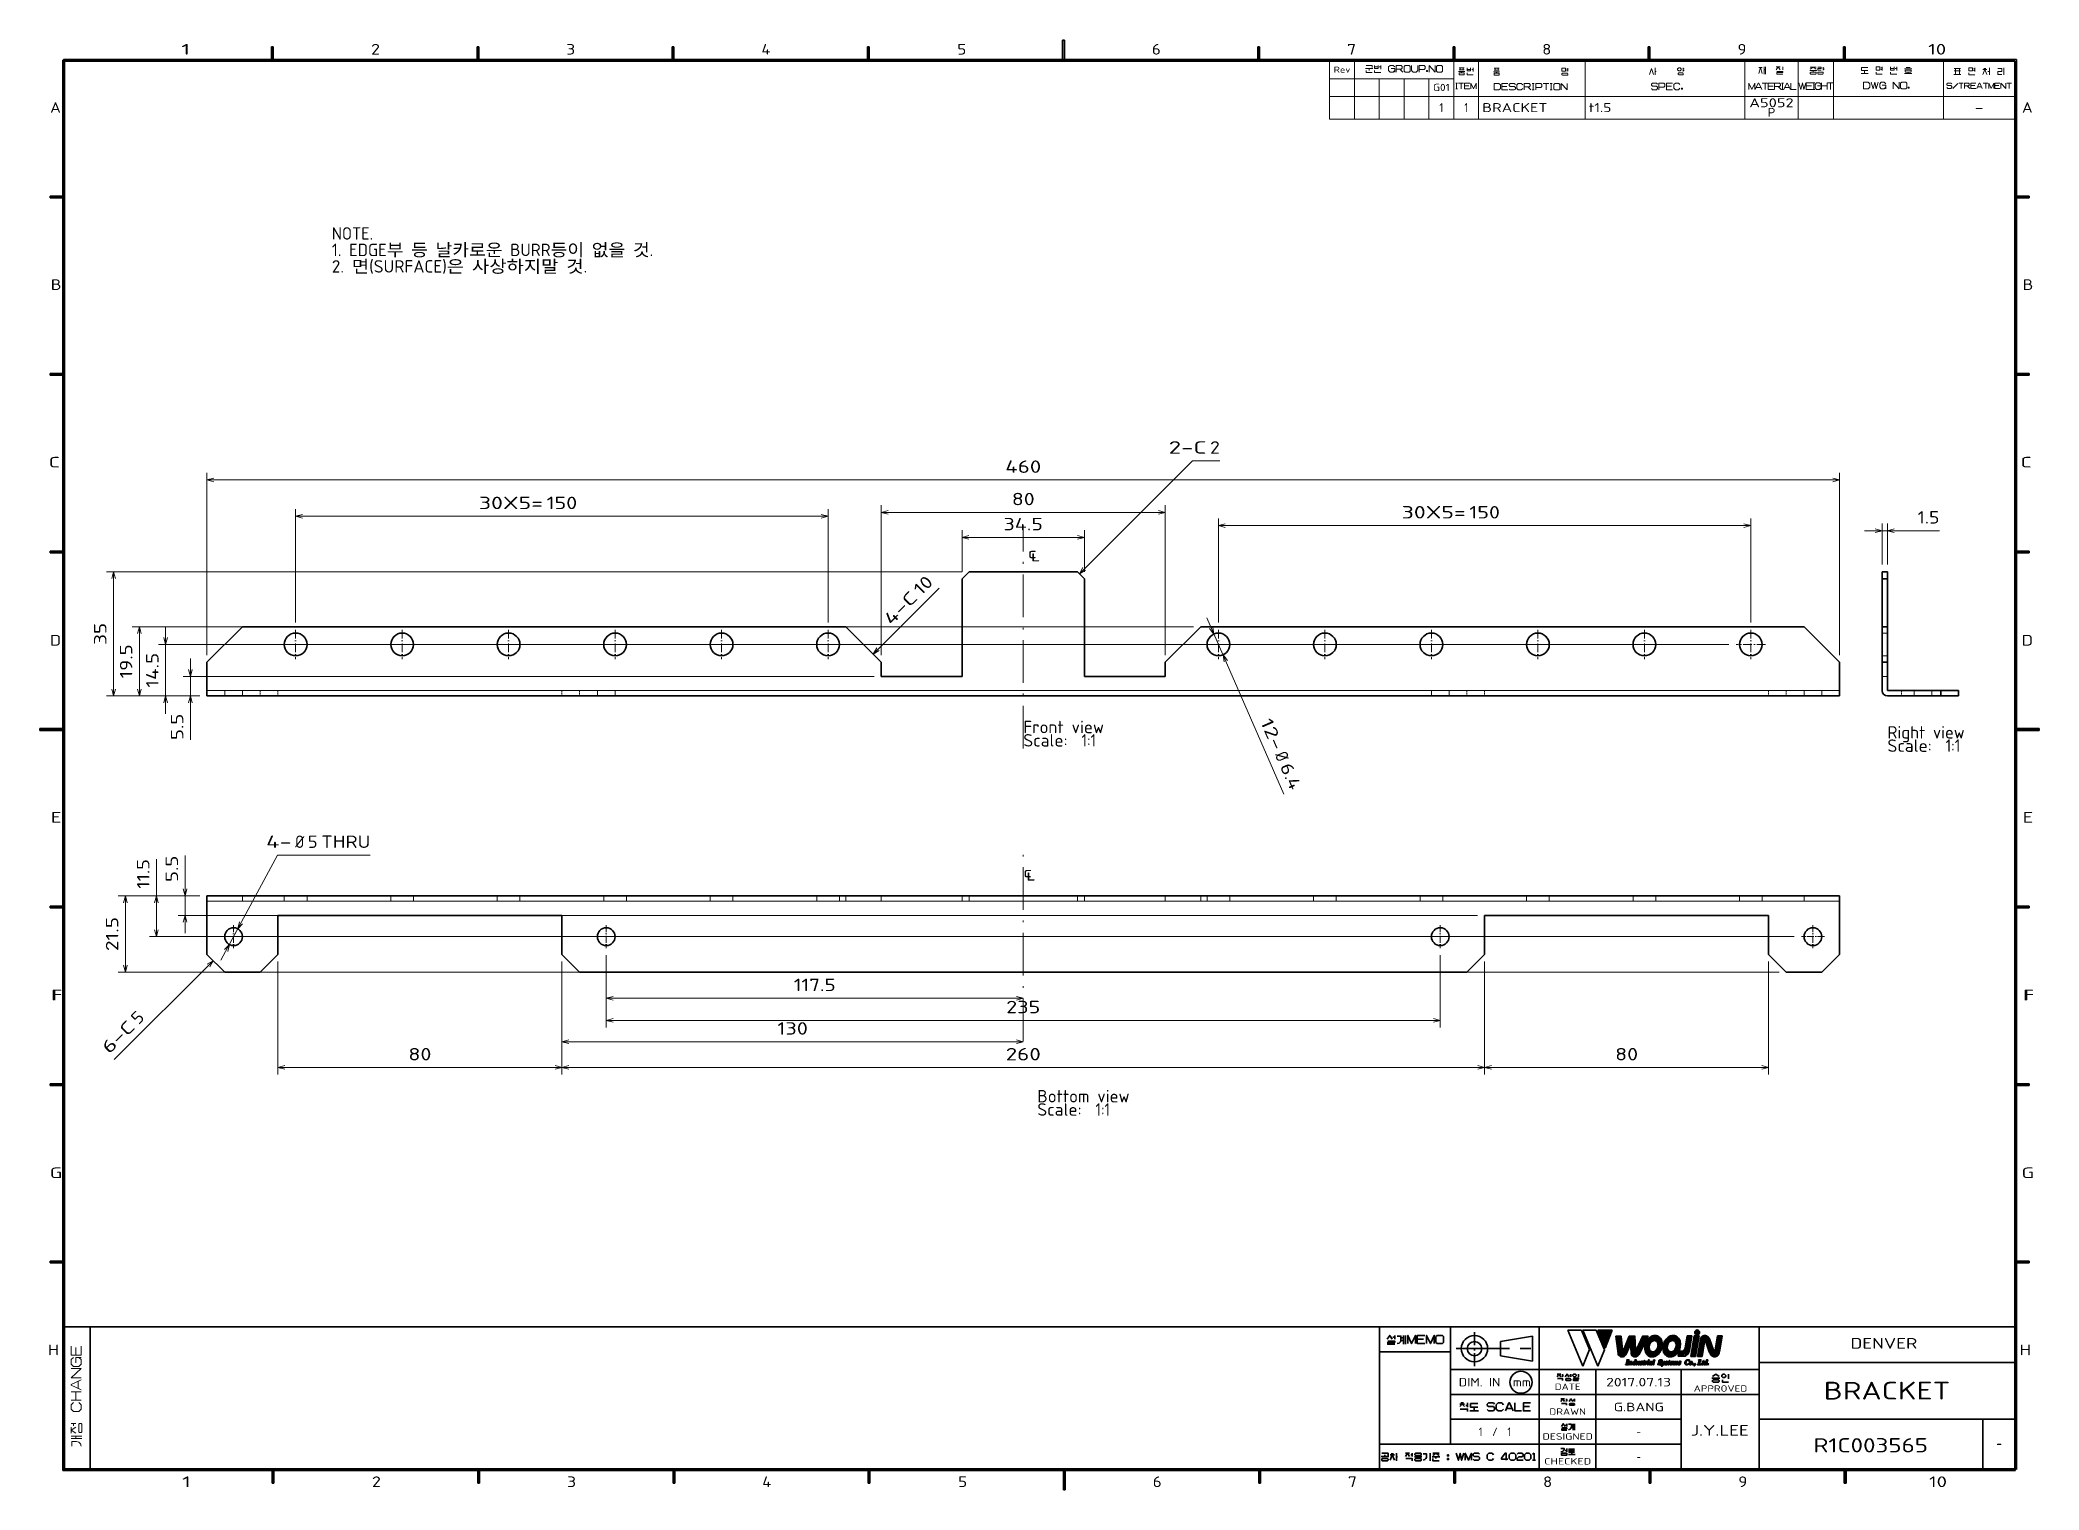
# Model space of a CAD drawing. Extents: x 23 to 587, y 4 to 413.
import ezdxf
from ezdxf.enums import TextEntityAlignment as Align

# ---------------------------------------------------------------- set-up
doc = ezdxf.new("R2010")
doc.units = 0
for name, pattern in [('AXES', [24, 15, -3, 3, -3]), ('DASHDOT', [18.5, 12, -3, 0.5, -3]), ('DASHED', [15, 12, -3])]:
    doc.linetypes.add(name, pattern=pattern)
doc.layers.get('0').update_dxf_attribs({"lineweight": 13})
for name, color, linetype, lineweight in [('3', 7, 'Continuous', 13), ('4', 7, 'Continuous', 13), ('5', 7, 'Continuous', 13), ('6', 7, 'Continuous', 13)]:
    doc.layers.add(name, color=color, linetype=linetype, lineweight=lineweight)
doc.styles.add('GDT', font='gdt.shx')
doc.styles.get("Standard").update_dxf_attribs({"font": 'isocp.shx'})

# ---------------------------------------------------------------- blocks, each defined once
blk = doc.blocks.new('BLOCK573')
at = {"layer": '5', "color": 7, "lineweight": 13}
blk.add_text('DIM. IN  mm', height=2.4, dxfattribs=at).set_placement((423.1, 33.48), (443.44, 33.48), align=Align.FIT)
blk = doc.blocks.new('BLOCK574')
at = {"layer": '5', "color": 7, "lineweight": 13}
blk.add_text('1  /  1', height=2.4, dxfattribs=at).set_placement((428.7, 19.48), (437.84, 19.48), align=Align.FIT)
blk = doc.blocks.new('BLOCK575')
at = {"layer": '5', "color": 7, "lineweight": 13}
blk.add_text('G.BANG', height=2.4, dxfattribs=at).set_placement((466.77, 26.48), (480.89, 26.48), align=Align.FIT)
blk = doc.blocks.new('BLOCK576')
at = {"layer": '5', "color": 7, "lineweight": 13}
blk.add_text('2017.07.13', height=2.4, dxfattribs=at).set_placement((464.63, 33.48), (482.91, 33.48), align=Align.FIT)
blk = doc.blocks.new('BLOCK577')
at = {"layer": '5', "color": 7, "lineweight": 13}
blk.add_text('-', height=2.4, dxfattribs=at).set_placement((473.22, 19.48), (474.39, 19.48), align=Align.FIT)
blk = doc.blocks.new('BLOCK578')
at = {"layer": '5', "color": 7, "lineweight": 13}
blk.add_text('-', height=2.4, dxfattribs=at).set_placement((473.22, 12.48), (474.39, 12.48), align=Align.FIT)
blk = doc.blocks.new('BLOCK579')
at = {"layer": '5', "color": 7, "lineweight": 13}
blk.add_text('DATE', height=1.8, dxfattribs=at).set_placement((450.16, 32.48), (457.43, 32.48), align=Align.FIT)
blk = doc.blocks.new('BLOCK580')
at = {"layer": '5', "color": 7, "lineweight": 13}
blk.add_text('DRAWN', height=1.8, dxfattribs=at).set_placement((448.63, 25.48), (458.95, 25.48), align=Align.FIT)
blk = doc.blocks.new('BLOCK581')
at = {"layer": '5', "color": 7, "lineweight": 13}
blk.add_text('DESIGNED', height=1.8, dxfattribs=at).set_placement((446.71, 18.48), (460.88, 18.48), align=Align.FIT)
blk = doc.blocks.new('BLOCK582')
at = {"layer": '5', "color": 7, "lineweight": 13}
blk.add_text('CHECKED', height=1.8, dxfattribs=at).set_placement((447.18, 11.48), (460.4, 11.48), align=Align.FIT)
blk = doc.blocks.new('BLOCK583')
at = {"layer": '5', "color": 7, "lineweight": 13}
blk.add_text('BRACKET', height=5, dxfattribs=at).set_placement((525.9, 29.78), (561.6, 29.78), align=Align.FIT)
blk = doc.blocks.new('BLOCK584')
at = {"layer": '5', "color": 7, "lineweight": 13}
blk.add_text('R1C003565', height=4, dxfattribs=at).set_placement((523.01, 14.9), (555.31, 14.9), align=Align.FIT)
blk = doc.blocks.new('BLOCK585')
at = {"layer": '5', "color": 7, "lineweight": 13}
blk.add_text('J.Y.LEE', height=3, dxfattribs=at).set_placement((488.47, 19.58), (504.82, 19.58), align=Align.FIT)
blk = doc.blocks.new('BLOCK586')
at = {"color": 7, "lineweight": 13}
blk.add_text('-', height=3.5, dxfattribs=at).set_placement((574.53, 15.75), (576.16, 15.75), align=Align.FIT)
blk = doc.blocks.new('BLOCK587')
at = {"layer": '3', "color": 7, "lineweight": 13}
blk.add_text('A', height=3, dxfattribs=at).set_placement((26.2, 392.19), (29.24, 392.19), align=Align.FIT)
blk = doc.blocks.new('BLOCK588')
at = {"layer": '3', "color": 7, "lineweight": 13}
blk.add_text('B', height=3, dxfattribs=at).set_placement((26.39, 342.29), (29.43, 342.29), align=Align.FIT)
blk = doc.blocks.new('BLOCK589')
at = {"layer": '3', "color": 7, "lineweight": 13}
blk.add_text('C', height=3, dxfattribs=at).set_placement((25.79, 292.29), (29.02, 292.29), align=Align.FIT)
blk = doc.blocks.new('BLOCK590')
at = {"layer": '3', "color": 7, "lineweight": 13}
blk.add_text('D', height=3, dxfattribs=at).set_placement((26.11, 242.13), (29.34, 242.13), align=Align.FIT)
blk = doc.blocks.new('BLOCK591')
at = {"layer": '3', "color": 7, "lineweight": 13}
blk.add_text('E', height=3, dxfattribs=at).set_placement((26.38, 192.26), (29.42, 192.26), align=Align.FIT)
blk = doc.blocks.new('BLOCK592')
at = {"layer": '3', "color": 7, "lineweight": 13}
blk.add_text('F', height=3, dxfattribs=at).set_placement((26.9, 142.19), (29.63, 142.19), align=Align.FIT)
blk = doc.blocks.new('BLOCK593')
at = {"layer": '3', "color": 7, "lineweight": 13}
blk.add_text('2', height=3, dxfattribs=at).set_placement((116.62, 408.59), (119.16, 408.59), align=Align.FIT)
blk = doc.blocks.new('BLOCK594')
at = {"layer": '3', "color": 7, "lineweight": 13}
blk.add_text('1', height=3, dxfattribs=at).set_placement((63.15, 408.59), (65.69, 408.59), align=Align.FIT)
blk = doc.blocks.new('BLOCK595')
at = {"layer": '3', "color": 7, "lineweight": 13}
blk.add_text('H', height=3, dxfattribs=at).set_placement((25.55, 42.26), (28.78, 42.26), align=Align.FIT)
blk = doc.blocks.new('BLOCK596')
at = {"layer": '3', "color": 7, "lineweight": 13}
blk.add_text('G', height=3, dxfattribs=at).set_placement((26.11, 92.13), (29.64, 92.13), align=Align.FIT)
blk = doc.blocks.new('BLOCK597')
at = {"layer": '3', "color": 7, "lineweight": 13}
blk.add_text('F', height=3, dxfattribs=at).set_placement((26.54, 142.19), (29.27, 142.19), align=Align.FIT)
blk = doc.blocks.new('BLOCK598')
at = {"layer": '3', "color": 7, "lineweight": 13}
blk.add_text('3', height=3, dxfattribs=at).set_placement((171.62, 408.59), (174.16, 408.59), align=Align.FIT)
blk = doc.blocks.new('BLOCK599')
at = {"layer": '3', "color": 7, "lineweight": 13}
blk.add_text('4', height=3, dxfattribs=at).set_placement((226.62, 408.59), (229.16, 408.59), align=Align.FIT)
blk = doc.blocks.new('BLOCK600')
at = {"layer": '3', "color": 7, "lineweight": 13}
blk.add_text('5', height=3, dxfattribs=at).set_placement((281.82, 408.59), (284.35, 408.59), align=Align.FIT)
blk = doc.blocks.new('BLOCK601')
at = {"layer": '3', "color": 7, "lineweight": 13}
blk.add_text('6', height=3, dxfattribs=at).set_placement((336.62, 408.59), (339.16, 408.59), align=Align.FIT)
blk = doc.blocks.new('BLOCK602')
at = {"layer": '3', "color": 7, "lineweight": 13}
blk.add_text('7', height=3, dxfattribs=at).set_placement((391.62, 408.59), (394.16, 408.59), align=Align.FIT)
blk = doc.blocks.new('BLOCK603')
at = {"layer": '3', "color": 7, "lineweight": 13}
blk.add_text('8', height=3, dxfattribs=at).set_placement((446.62, 408.59), (449.16, 408.59), align=Align.FIT)
blk = doc.blocks.new('BLOCK604')
at = {"layer": '3', "color": 7, "lineweight": 13}
blk.add_text('9', height=3, dxfattribs=at).set_placement((501.62, 408.59), (504.16, 408.59), align=Align.FIT)
blk = doc.blocks.new('BLOCK605')
at = {"layer": '3', "color": 7, "lineweight": 13}
blk.add_text('10', height=3, dxfattribs=at).set_placement((555.35, 408.59), (560.43, 408.59), align=Align.FIT)
blk = doc.blocks.new('BLOCK606')
at = {"layer": '3', "color": 7, "lineweight": 13}
blk.add_text('A', height=3, dxfattribs=at).set_placement((581.77, 392.19), (584.81, 392.19), align=Align.FIT)
blk = doc.blocks.new('BLOCK607')
at = {"layer": '3', "color": 7, "lineweight": 13}
blk.add_text('B', height=3, dxfattribs=at).set_placement((581.96, 342.29), (585, 342.29), align=Align.FIT)
blk = doc.blocks.new('BLOCK608')
at = {"layer": '3', "color": 7, "lineweight": 13}
blk.add_text('C', height=3, dxfattribs=at).set_placement((581.36, 292.29), (584.59, 292.29), align=Align.FIT)
blk = doc.blocks.new('BLOCK609')
at = {"layer": '3', "color": 7, "lineweight": 13}
blk.add_text('D', height=3, dxfattribs=at).set_placement((581.68, 242.13), (584.91, 242.13), align=Align.FIT)
blk = doc.blocks.new('BLOCK610')
at = {"layer": '3', "color": 7, "lineweight": 13}
blk.add_text('E', height=3, dxfattribs=at).set_placement((581.95, 192.26), (584.99, 192.26), align=Align.FIT)
blk = doc.blocks.new('BLOCK611')
at = {"layer": '3', "color": 7, "lineweight": 13}
blk.add_text('F', height=3, dxfattribs=at).set_placement((582.46, 142.19), (585.2, 142.19), align=Align.FIT)
blk = doc.blocks.new('BLOCK612')
at = {"layer": '3', "color": 7, "lineweight": 13}
blk.add_text('H', height=3, dxfattribs=at).set_placement((581.12, 42.26), (584.35, 42.26), align=Align.FIT)
blk = doc.blocks.new('BLOCK613')
at = {"layer": '3', "color": 7, "lineweight": 13}
blk.add_text('G', height=3, dxfattribs=at).set_placement((581.67, 92.13), (585.21, 92.13), align=Align.FIT)
blk = doc.blocks.new('BLOCK614')
at = {"layer": '3', "color": 7, "lineweight": 13}
blk.add_text('F', height=3, dxfattribs=at).set_placement((582.1, 142.19), (584.84, 142.19), align=Align.FIT)
blk = doc.blocks.new('BLOCK615')
at = {"layer": '3', "color": 7, "lineweight": 13}
blk.add_text('2', height=3, dxfattribs=at).set_placement((116.86, 5.12), (119.4, 5.12), align=Align.FIT)
blk = doc.blocks.new('BLOCK616')
at = {"layer": '3', "color": 7, "lineweight": 13}
blk.add_text('1', height=3, dxfattribs=at).set_placement((63.38, 5.12), (65.92, 5.12), align=Align.FIT)
blk = doc.blocks.new('BLOCK617')
at = {"layer": '3', "color": 7, "lineweight": 13}
blk.add_text('3', height=3, dxfattribs=at).set_placement((171.86, 5.12), (174.4, 5.12), align=Align.FIT)
blk = doc.blocks.new('BLOCK618')
at = {"layer": '3', "color": 7, "lineweight": 13}
blk.add_text('4', height=3, dxfattribs=at).set_placement((226.86, 5.12), (229.4, 5.12), align=Align.FIT)
blk = doc.blocks.new('BLOCK619')
at = {"layer": '3', "color": 7, "lineweight": 13}
blk.add_text('5', height=3, dxfattribs=at).set_placement((282.05, 5.12), (284.59, 5.12), align=Align.FIT)
blk = doc.blocks.new('BLOCK620')
at = {"layer": '3', "color": 7, "lineweight": 13}
blk.add_text('6', height=3, dxfattribs=at).set_placement((336.86, 5.12), (339.4, 5.12), align=Align.FIT)
blk = doc.blocks.new('BLOCK621')
at = {"layer": '3', "color": 7, "lineweight": 13}
blk.add_text('7', height=3, dxfattribs=at).set_placement((391.86, 5.12), (394.4, 5.12), align=Align.FIT)
blk = doc.blocks.new('BLOCK622')
at = {"layer": '3', "color": 7, "lineweight": 13}
blk.add_text('8', height=3, dxfattribs=at).set_placement((446.86, 5.12), (449.4, 5.12), align=Align.FIT)
blk = doc.blocks.new('BLOCK623')
at = {"layer": '3', "color": 7, "lineweight": 13}
blk.add_text('9', height=3, dxfattribs=at).set_placement((501.86, 5.12), (504.4, 5.12), align=Align.FIT)
blk = doc.blocks.new('BLOCK624')
at = {"layer": '3', "color": 7, "lineweight": 13}
blk.add_text('10', height=3, dxfattribs=at).set_placement((555.59, 5.12), (560.66, 5.12), align=Align.FIT)
blk = doc.blocks.new('BLOCK625')
at = {"layer": '5', "color": 7, "lineweight": 13}
blk.add_text('APPROVED', height=1.8, dxfattribs=at).set_placement((489.27, 31.98), (504.38, 31.98), align=Align.FIT)
blk = doc.blocks.new('BLOCK626')
at = {"layer": '5', "color": 7, "lineweight": 13}
blk.add_text('DENVER', height=3, dxfattribs=at).set_placement((533.49, 44.11), (552.29, 44.11), align=Align.FIT)
blk = doc.blocks.new('BLOCK627')
at = {"color": 7, "lineweight": 5}
for points in [[(468.83, 47.67), (467.97, 42.79), (467.35, 47.67)], [(468.83, 47.67), (468.26, 42.14), (467.97, 42.79), (468.04, 42.52)], [(468.83, 47.67), (468.69, 41.84), (468.26, 42.14), (468.45, 41.96)], [(468.83, 47.67), (469.26, 43.88), (468.69, 41.84), (469.03, 41.78)], [(471.09, 47.67), (469.93, 42.13), (469.59, 43.84), (469.67, 41.95)], [(471.09, 47.67), (470.4, 42.73), (469.93, 42.13), (470.29, 42.56)], [(471.09, 47.67), (471.46, 45.37), (470.4, 42.73), (471.46, 45.36)], [(472.67, 47.67), (471.47, 45.37), (471.09, 47.67), (471.46, 45.37)], [(472.67, 47.67), (471.48, 45.38), (471.47, 45.38), (471.48, 45.38)], [(472.67, 47.67), (471.49, 45.38), (471.48, 45.38), (471.49, 45.38)], [(472.67, 47.67), (471.51, 45.36), (471.5, 45.37), (471.51, 45.37)], [(472.67, 47.67), (471.5, 45.37), (471.5, 45.38), (471.5, 45.37)], [(472.67, 47.67), (471.69, 42.63), (471.51, 45.36), (471.65, 43.01)], [(472.67, 47.67), (471.89, 42.17), (471.69, 42.63), (471.74, 42.45)], [(472.67, 47.67), (472.43, 41.82), (471.89, 42.17), (472.12, 41.95)], [(472.67, 47.67), (472.86, 43.9), (472.43, 41.82), (472.76, 41.79)], [(474.93, 47.67), (473.76, 42.26), (473.19, 43.84), (473.39, 41.96)], [(474.93, 47.67), (476.42, 47.67), (473.76, 42.26), (474.04, 42.61)], [(469.38, 41.83), (469.03, 41.78), (469.27, 43.85), (469.26, 43.88)], [(469.38, 41.83), (469.27, 43.85), (469.29, 43.8), (469.28, 43.83)], [(469.38, 41.83), (469.29, 43.8), (469.33, 43.76), (469.31, 43.78)], [(469.38, 41.83), (469.33, 43.76), (469.38, 43.74), (469.36, 43.75)], [(469.67, 41.95), (469.38, 41.83), (469.41, 43.73), (469.38, 43.74)], [(469.67, 41.95), (469.41, 43.73), (469.47, 43.73), (469.44, 43.73)], [(469.67, 41.95), (469.47, 43.73), (469.52, 43.75), (469.49, 43.74)], [(469.67, 41.95), (469.52, 43.75), (469.56, 43.79), (469.54, 43.77)], [(469.67, 41.95), (469.56, 43.79), (469.59, 43.84), (469.58, 43.81)], [(473.09, 41.83), (472.76, 41.79), (472.87, 43.87), (472.86, 43.9)], [(473.09, 41.83), (472.87, 43.87), (472.89, 43.82), (472.88, 43.85)], [(473.09, 41.83), (472.89, 43.82), (472.93, 43.78), (472.91, 43.8)], [(473.09, 41.83), (472.93, 43.78), (472.98, 43.75), (472.95, 43.76)], [(473.09, 41.83), (472.98, 43.75), (473.03, 43.74), (473, 43.74)], [(473.09, 41.83), (473.03, 43.74), (473.09, 43.75), (473.06, 43.74)], [(473.39, 41.96), (473.09, 41.83), (473.11, 43.76), (473.09, 43.75)], [(473.39, 41.96), (473.11, 43.76), (473.16, 43.79), (473.14, 43.77)], [(473.39, 41.96), (473.16, 43.79), (473.19, 43.84), (473.17, 43.82)]]:
    blk.add_solid(points, dxfattribs=at)
blk = doc.blocks.new('BLOCK628')
at = {"color": 7, "lineweight": 5}
for points in [[(475.55, 44.74), (475.56, 43.83), (475.63, 45.22), (475.72, 43.13)], [(475.63, 45.22), (475.72, 43.13), (475.77, 45.68), (475.87, 42.79)], [(475.77, 45.68), (475.87, 42.79), (476.06, 46.28), (476.08, 42.49)], [(476.06, 46.28), (476.08, 42.49), (476.39, 46.75), (476.4, 42.18)], [(476.39, 46.75), (476.4, 42.18), (476.98, 47.33)], [(476.4, 42.18), (476.76, 44.77), (476.98, 47.33)], [(476.76, 44.77), (476.88, 45.29), (476.98, 47.33), (477.12, 45.74)], [(476.98, 47.33), (477.12, 45.74), (477.27, 47.53), (477.32, 45.98)], [(477.27, 47.53), (477.32, 45.98), (477.58, 47.68)], [(477.32, 45.98), (477.56, 46.16), (477.58, 47.68), (477.93, 46.34)], [(477.58, 47.68), (477.93, 46.34), (478.09, 47.82), (478.12, 46.36)], [(478.09, 47.82), (478.12, 46.36), (478.53, 47.82)], [(478.12, 46.36), (478.48, 46.34), (478.53, 47.82), (478.85, 46.14)], [(478.53, 47.82), (478.85, 46.14), (478.96, 47.75), (479.09, 45.82)], [(478.96, 47.75), (479.09, 45.82), (479.25, 47.65)], [(479.09, 45.82), (479.23, 45.34), (479.25, 47.65), (479.35, 42.6)], [(479.23, 45.34), (479.21, 44.82), (479.35, 42.6), (479.09, 44.31)], [(479.25, 47.65), (479.35, 42.6), (479.51, 47.49), (479.71, 43.03)], [(479.51, 47.49), (479.71, 43.03), (479.73, 47.29), (480, 43.5)], [(479.73, 47.29), (480, 43.5), (480.12, 46.76), (480.25, 44.1)], [(480.12, 46.76), (480.25, 44.1), (480.35, 46.19), (480.41, 44.85)], [(480.35, 46.19), (480.41, 44.85), (480.43, 45.57)], [(475.56, 43.83), (475.55, 44.74), (475.52, 44.29)], [(476.71, 41.98), (476.75, 44.3), (476.4, 42.18), (476.76, 44.77)], [(477.26, 41.83), (476.79, 44.07), (476.71, 41.98), (476.75, 44.3)], [(477.19, 43.43), (476.94, 43.72), (477.26, 41.83), (476.79, 44.07)], [(477.19, 43.43), (477.26, 41.83), (477.44, 43.28), (477.53, 41.81)], [(477.44, 43.28), (477.53, 41.81), (477.73, 43.2), (477.95, 41.82)], [(477.73, 43.2), (477.95, 41.82), (478.11, 43.25), (478.32, 41.91)], [(478.32, 41.91), (478.28, 43.33), (478.11, 43.25)], [(478.65, 42.07), (478.59, 43.57), (478.32, 41.91), (478.28, 43.33)], [(479.02, 42.31), (478.88, 43.91), (478.65, 42.07), (478.59, 43.57)], [(479.35, 42.6), (479.09, 44.31), (479.02, 42.31), (478.88, 43.91)]]:
    blk.add_solid(points, dxfattribs=at)
blk = doc.blocks.new('BLOCK629')
at = {"color": 7, "lineweight": 5}
for points in [[(480.66, 44.74), (480.67, 43.83), (480.74, 45.22), (480.83, 43.13)], [(480.74, 45.22), (480.83, 43.13), (480.88, 45.68), (480.98, 42.79)], [(480.88, 45.68), (480.98, 42.79), (481.17, 46.28), (481.19, 42.49)], [(481.17, 46.28), (481.19, 42.49), (481.5, 46.75), (481.51, 42.18)], [(481.5, 46.75), (481.51, 42.18), (482.09, 47.33)], [(481.51, 42.18), (481.87, 44.77), (482.09, 47.33)], [(481.87, 44.77), (481.99, 45.29), (482.09, 47.33), (482.23, 45.74)], [(482.09, 47.33), (482.23, 45.74), (482.38, 47.53), (482.43, 45.98)], [(482.38, 47.53), (482.43, 45.98), (482.69, 47.68)], [(482.43, 45.98), (482.67, 46.16), (482.69, 47.68), (483.04, 46.34)], [(482.69, 47.68), (483.04, 46.34), (483.2, 47.82), (483.23, 46.36)], [(483.2, 47.82), (483.23, 46.36), (483.64, 47.82)], [(483.23, 46.36), (483.59, 46.34), (483.64, 47.82), (483.96, 46.14)], [(483.64, 47.82), (483.96, 46.14), (484.07, 47.75), (484.2, 45.82)], [(484.07, 47.75), (484.2, 45.82), (484.36, 47.65)], [(484.2, 45.82), (484.34, 45.34), (484.36, 47.65), (484.46, 42.6)], [(484.34, 45.34), (484.32, 44.82), (484.46, 42.6), (484.2, 44.31)], [(484.36, 47.65), (484.46, 42.6), (484.62, 47.49), (484.82, 43.03)], [(484.62, 47.49), (484.82, 43.03), (484.84, 47.29), (485.11, 43.5)], [(484.84, 47.29), (485.11, 43.5), (485.23, 46.76), (485.36, 44.1)], [(485.23, 46.76), (485.36, 44.1), (485.46, 46.19), (485.52, 44.85)], [(485.46, 46.19), (485.52, 44.85), (485.54, 45.57)], [(480.67, 43.83), (480.66, 44.74), (480.63, 44.29)], [(481.82, 41.98), (481.86, 44.3), (481.51, 42.18), (481.87, 44.77)], [(482.37, 41.83), (481.9, 44.07), (481.82, 41.98), (481.86, 44.3)], [(482.3, 43.43), (482.05, 43.72), (482.37, 41.83), (481.9, 44.07)], [(482.3, 43.43), (482.37, 41.83), (482.55, 43.28), (482.64, 41.81)], [(482.55, 43.28), (482.64, 41.81), (482.84, 43.2), (483.06, 41.82)], [(482.84, 43.2), (483.06, 41.82), (483.22, 43.25), (483.43, 41.91)], [(483.43, 41.91), (483.39, 43.33), (483.22, 43.25)], [(483.76, 42.07), (483.7, 43.57), (483.43, 41.91), (483.39, 43.33)], [(484.13, 42.31), (483.99, 43.91), (483.76, 42.07), (483.7, 43.57)], [(484.46, 42.6), (484.2, 44.31), (484.13, 42.31), (483.99, 43.91)]]:
    blk.add_solid(points, dxfattribs=at)
blk = doc.blocks.new('BLOCK630')
at = {"color": 7, "lineweight": 5}
blk.add_solid([(490.81, 47.69), (489.46, 47.69), (489.79, 41.94), (488.45, 41.94)], dxfattribs=at)
blk = doc.blocks.new('BLOCK631')
at = {"color": 7, "lineweight": 5}
blk.add_solid([(490.81, 47.69), (489.46, 47.69), (489.79, 41.94), (488.45, 41.94)], dxfattribs=at)
blk = doc.blocks.new('BLOCK632')
at = {"color": 7, "lineweight": 13, "ltscale": 0.057759}
blk.add_line((488.67, 43.19), (490.3, 44.82), dxfattribs=at)
at = {"color": 7, "linetype": 'DASHED', "lineweight": 13, "ltscale": 0.057759}
blk.add_line((488.67, 43.19), (490.3, 44.82), dxfattribs=at)
blk = doc.blocks.new('BLOCK633')
at = {"color": 7, "lineweight": 5}
for points in [[(491.64, 41.94), (490.35, 41.94), (491.32, 47.1), (491.19, 46.7)], [(491.32, 47.1), (491.5, 47.4), (491.64, 41.94), (491.7, 47.59)], [(491.64, 41.94), (491.7, 47.59), (492.35, 45.99), (491.94, 47.72)], [(492.42, 47.81), (492.36, 46.02), (491.94, 47.72), (492.35, 45.99)], [(492.42, 47.81), (492.39, 46.07), (492.36, 46.02), (492.37, 46.05)], [(492.42, 47.81), (492.44, 46.12), (492.39, 46.07), (492.41, 46.1)], [(492.83, 47.75), (492.47, 46.13), (492.42, 47.81), (492.44, 46.12)], [(492.83, 47.75), (492.53, 46.15), (492.47, 46.13), (492.5, 46.14)], [(492.83, 47.75), (492.59, 46.14), (492.53, 46.15), (492.56, 46.15)], [(492.83, 47.75), (492.65, 46.12), (492.59, 46.14), (492.62, 46.13)], [(492.83, 47.75), (492.7, 46.07), (492.65, 46.12), (492.67, 46.1)], [(492.83, 47.75), (492.73, 46.02), (492.7, 46.07), (492.71, 46.05)], [(493.67, 43.22), (492.73, 46.02), (493.09, 47.64), (492.83, 47.75)], [(493.67, 43.22), (493.09, 47.64), (493.64, 47.02), (493.33, 47.45)], [(493.67, 43.22), (493.64, 47.02), (493.97, 42.6), (493.73, 46.84)], [(494.9, 43.66), (493.97, 42.6), (493.73, 46.84)], [(495.31, 43.67), (495.32, 43.7), (495.38, 41.81), (495.98, 47.69)], [(495.38, 41.81), (495.98, 47.69), (495.63, 41.86), (495.86, 41.97)], [(496.1, 42.16), (495.86, 41.97), (497.28, 47.69), (495.98, 47.69)], [(496.1, 42.16), (497.28, 47.69), (496.31, 42.47)], [(496.46, 42.88), (496.31, 42.47), (496.62, 43.73), (497.28, 47.69)], [(494.9, 43.66), (494.32, 42.13), (493.97, 42.6), (494.14, 42.33)], [(494.9, 43.66), (494.79, 41.87), (494.32, 42.13), (494.55, 41.98)], [(495.05, 41.82), (494.79, 41.87), (494.92, 43.63), (494.9, 43.66)], [(495.05, 41.82), (494.92, 43.63), (494.96, 43.57), (494.94, 43.6)], [(495.05, 41.82), (494.96, 43.57), (495.02, 43.54), (494.99, 43.55)], [(495.05, 41.82), (495.02, 43.54), (495.06, 43.53)], [(495.38, 41.81), (495.05, 41.82), (495.09, 43.52), (495.06, 43.53)], [(495.38, 41.81), (495.09, 43.52), (495.16, 43.53), (495.13, 43.52)], [(495.38, 41.81), (495.16, 43.53), (495.23, 43.56), (495.2, 43.54)], [(495.38, 41.81), (495.23, 43.56), (495.28, 43.6), (495.26, 43.58)], [(495.38, 41.81), (495.28, 43.6), (495.31, 43.67), (495.3, 43.63)], [(496.46, 42.88), (496.62, 43.73), (496.61, 43.63)]]:
    blk.add_solid(points, dxfattribs=at)
blk = doc.blocks.new('BLOCK634')
at = {"color": 7, "lineweight": 5}
for points in [[(490.89, 48.43), (489.59, 48.69), (489.78, 49.17), (489.64, 48.94)], [(490.89, 48.43), (489.78, 48.21), (489.59, 48.69), (489.64, 48.43)], [(490.89, 48.43), (489.78, 49.17), (490.26, 49.36), (490, 49.31)], [(490.89, 48.43), (490.26, 48.01), (489.78, 48.21), (490, 48.06)], [(490.89, 48.43), (490.26, 49.36), (490.74, 49.17), (490.52, 49.31)], [(490.89, 48.43), (490.74, 48.21), (490.26, 48.01), (490.52, 48.06)], [(490.89, 48.43), (490.74, 49.17), (490.94, 48.69), (490.89, 48.94)]]:
    blk.add_solid(points, dxfattribs=at)
blk = doc.blocks.new('BLOCK635')
at = {"color": 7, "lineweight": 5}
for points in [[(472.15, 40.2), (472.04, 39.85), (472.14, 39.57), (472.08, 39.62)], [(472.08, 39.62), (472.04, 39.85), (472.04, 39.71)], [(472.15, 40.2), (472.14, 39.57), (472.34, 40.44), (472.26, 39.55)], [(472.26, 39.55), (472.32, 39.89), (472.34, 40.44), (472.37, 40.12)], [(472.38, 39.61), (472.33, 39.8), (472.26, 39.55), (472.32, 39.89)], [(472.34, 39.77), (472.34, 39.77), (472.38, 39.61), (472.33, 39.8)], [(472.34, 40.44), (472.37, 40.12), (472.54, 40.54), (472.45, 40.3)], [(472.34, 39.77), (472.38, 39.61), (472.35, 39.76)], [(472.38, 39.61), (472.36, 39.76), (472.35, 39.76)], [(472.46, 39.72), (472.38, 39.76), (472.38, 39.61), (472.36, 39.76)], [(472.44, 39.81), (472.4, 39.78), (472.46, 39.72), (472.38, 39.76)], [(472.6, 40.06), (472.44, 39.81), (472.49, 39.78), (472.46, 39.72)], [(472.54, 40.54), (472.45, 40.3), (472.59, 40.43)], [(472.6, 40.06), (472.51, 39.8), (472.52, 39.78), (472.51, 39.79)], [(472.6, 40.06), (472.52, 39.78), (472.54, 39.58), (472.52, 39.64)], [(472.71, 40.49), (472.54, 40.54), (472.6, 40.44), (472.59, 40.43)], [(472.54, 39.58), (472.58, 39.55), (472.6, 40.06), (472.62, 39.54)], [(472.71, 40.49), (472.6, 40.44), (472.65, 40.41), (472.63, 40.43)], [(472.6, 40.06), (472.62, 39.54), (472.66, 40.35), (472.78, 39.76)], [(472.82, 39.62), (472.79, 39.75), (472.62, 39.54), (472.78, 39.76)], [(472.71, 40.49), (472.65, 40.41), (472.66, 40.35), (472.66, 40.39)], [(472.71, 40.49), (472.66, 40.35), (472.72, 40.48), (472.78, 39.76)], [(472.7, 40.92), (472.68, 40.9), (472.7, 40.86), (472.68, 40.88)], [(472.7, 40.86), (472.71, 40.85), (472.72, 40.93), (472.75, 40.84)], [(472.7, 40.92), (472.7, 40.86), (472.72, 40.93)], [(472.72, 40.93), (472.75, 40.84), (472.78, 40.95), (472.77, 40.83)], [(472.78, 39.76), (472.78, 40.78), (472.72, 40.49), (472.73, 40.58)], [(472.78, 39.76), (472.72, 40.48), (472.72, 40.48)], [(472.78, 40.95), (472.77, 40.83), (472.78, 40.81)], [(472.95, 40.97), (472.78, 40.95), (472.78, 40.8), (472.78, 40.81)], [(472.95, 40.97), (472.78, 40.8), (472.81, 39.88), (472.78, 39.8)], [(472.78, 39.76), (472.78, 39.8), (472.78, 40.78), (472.78, 40.8)], [(472.82, 39.62), (472.8, 39.74), (472.79, 39.75), (472.8, 39.74)], [(472.82, 39.62), (472.81, 39.74), (472.8, 39.74), (472.81, 39.74)], [(472.95, 40.97), (472.81, 39.88), (473.03, 40.99), (472.96, 40.38)], [(472.82, 39.62), (472.82, 39.75), (472.81, 39.74)], [(472.89, 39.69), (472.84, 39.77), (472.82, 39.62), (472.82, 39.75)], [(472.9, 39.84), (472.88, 39.82), (472.89, 39.69), (472.84, 39.77)], [(472.94, 39.77), (472.9, 39.84), (472.89, 39.69)], [(472.94, 39.77), (472.93, 39.85), (472.9, 39.84), (472.91, 39.85)], [(472.94, 39.77), (472.95, 39.82), (472.93, 39.85), (472.95, 39.84)], [(473.11, 40.89), (473.06, 40.99), (472.96, 40.38), (473.03, 40.99)], [(473.11, 40.89), (473.1, 40.97), (473.06, 40.99), (473.09, 40.98)], [(473.11, 40.89), (473.11, 40.9), (473.1, 40.97), (473.11, 40.94)]]:
    blk.add_solid(points, dxfattribs=at)
blk = doc.blocks.new('BLOCK636')
at = {"color": 7, "lineweight": 5}
for points in [[(471.11, 40.26), (470.94, 39.61), (470.93, 39.64), (470.93, 39.61)], [(470.93, 39.62), (470.93, 39.62), (470.93, 39.64), (470.93, 39.63)], [(470.93, 39.62), (470.93, 39.64), (470.93, 39.61)], [(470.93, 39.63), (470.93, 39.62), (470.93, 39.63)], [(471.11, 40.26), (470.95, 39.59), (470.94, 39.6), (470.94, 39.59)], [(471.11, 40.26), (470.94, 39.6), (470.94, 39.61), (470.94, 39.6)], [(471.11, 40.26), (471.12, 40.36), (470.98, 39.58), (471.16, 39.58)], [(471.03, 40.44), (471.04, 40.45), (471.04, 40.41), (471.05, 40.46)], [(471.04, 40.41), (471.05, 40.46), (471.05, 40.39), (471.06, 40.47)], [(471.05, 40.39), (471.06, 40.47), (471.06, 40.39), (471.08, 40.39)], [(471.41, 40.53), (471.08, 40.39), (471.06, 40.47)], [(471.41, 40.53), (471.1, 40.39), (471.08, 40.39), (471.1, 40.39)], [(471.41, 40.53), (471.12, 40.37), (471.1, 40.39), (471.11, 40.38)], [(471.41, 40.53), (471.16, 39.58), (471.12, 40.37), (471.12, 40.36)], [(471.41, 40.53), (471.19, 39.59), (471.18, 39.58), (471.19, 39.59)], [(471.41, 40.53), (471.2, 39.6), (471.19, 39.59), (471.2, 39.6)], [(471.41, 40.53), (471.21, 39.61), (471.2, 39.61), (471.21, 39.61)], [(471.41, 40.53), (471.3, 39.92), (471.21, 39.61), (471.3, 39.92)], [(471.41, 40.53), (471.31, 39.95), (471.3, 39.94), (471.31, 39.94)], [(471.41, 40.53), (471.3, 39.93), (471.3, 39.92), (471.3, 39.93)], [(471.31, 39.96), (471.35, 40.14), (471.32, 39.96)], [(471.32, 39.96), (471.36, 40.12), (471.53, 40.27), (471.36, 40.13)], [(471.32, 39.96), (471.35, 40.14), (471.35, 40.12), (471.35, 40.13)], [(471.35, 40.12), (471.35, 40.12), (471.32, 39.96), (471.36, 40.12)], [(471.32, 39.96), (471.35, 40.12), (471.35, 40.12)], [(471.41, 40.53), (471.4, 40.37), (471.35, 40.14), (471.36, 40.21)], [(471.6, 40.45), (471.56, 40.29), (471.36, 40.13), (471.53, 40.27)], [(471.53, 40.27), (471.36, 40.13), (471.36, 40.13)], [(471.41, 40.53), (471.44, 40.53), (471.4, 40.37), (471.44, 40.42)], [(471.46, 40.46), (471.44, 40.42), (471.45, 40.53), (471.44, 40.53)], [(471.46, 40.46), (471.45, 40.53), (471.47, 40.52), (471.46, 40.53)], [(471.46, 40.46), (471.47, 40.52), (471.47, 40.5)], [(471.46, 39.64), (471.46, 39.67), (471.47, 39.77), (471.46, 39.72)], [(471.46, 39.64), (471.47, 39.77), (471.5, 39.59)], [(471.61, 40.22), (471.56, 39.58), (471.47, 39.77), (471.5, 39.59)], [(471.6, 40.45), (471.6, 40.29), (471.56, 40.29), (471.58, 40.3)], [(471.61, 40.22), (471.62, 40.26), (471.56, 39.58), (471.71, 39.59)], [(471.68, 40.51), (471.61, 40.29), (471.6, 40.45), (471.6, 40.29)], [(471.68, 40.51), (471.62, 40.26), (471.61, 40.29), (471.62, 40.27)], [(471.68, 40.51), (471.75, 40.53), (471.62, 40.26), (471.71, 39.59)], [(471.71, 39.59), (471.75, 40.53), (471.76, 39.75), (471.75, 39.76)], [(471.71, 39.59), (471.76, 39.75), (471.76, 39.74), (471.76, 39.75)], [(471.9, 39.74), (471.71, 39.59), (471.77, 39.74), (471.76, 39.74)], [(471.71, 39.59), (471.76, 39.74), (471.76, 39.74)], [(471.75, 39.79), (471.75, 40.53), (471.82, 40.01), (471.83, 40.53)], [(471.75, 39.76), (471.75, 40.53), (471.75, 39.79)], [(471.9, 39.74), (471.77, 39.74), (471.81, 39.78), (471.78, 39.75)], [(471.9, 39.74), (471.81, 39.78), (471.85, 39.84)], [(471.82, 40.01), (471.83, 40.53), (471.89, 40.21), (471.91, 40.46)], [(471.85, 39.84), (471.88, 39.86), (471.9, 39.74), (471.91, 39.86)], [(471.89, 40.21), (471.91, 40.46), (471.93, 40.4)], [(471.9, 39.74), (471.91, 39.86), (471.92, 39.77), (471.93, 39.84)], [(471.92, 39.77), (471.93, 39.84), (471.93, 39.79), (471.94, 39.82)]]:
    blk.add_solid(points, dxfattribs=at)
blk = doc.blocks.new('BLOCK637')
at = {"color": 7, "lineweight": 5}
for points in [[(470.06, 39.63), (470.07, 39.6), (470.07, 39.64), (470.1, 39.58)], [(470.06, 39.62), (470.06, 39.61), (470.06, 39.63), (470.07, 39.6)], [(470.06, 39.61), (470.06, 39.62), (470.06, 39.61)], [(470.07, 39.64), (470.1, 39.58), (470.12, 39.65)], [(470.73, 39.58), (470.12, 39.65), (470.1, 39.58)], [(470.73, 39.58), (470.17, 39.65), (470.12, 39.65), (470.16, 39.65)], [(470.73, 39.58), (470.19, 39.66), (470.17, 39.65), (470.18, 39.66)], [(470.73, 39.58), (470.21, 39.66), (470.19, 39.66), (470.2, 39.66)], [(470.73, 39.58), (470.22, 39.67), (470.21, 39.66), (470.22, 39.67)], [(470.73, 39.58), (470.24, 39.68), (470.22, 39.67), (470.23, 39.68)], [(470.73, 39.58), (470.25, 39.7), (470.24, 39.68), (470.25, 39.69)], [(470.73, 39.58), (470.27, 39.71), (470.25, 39.7), (470.26, 39.71)], [(470.73, 39.58), (470.64, 39.68), (470.27, 39.73), (470.28, 39.74)], [(470.73, 39.58), (470.27, 39.73), (470.27, 39.71), (470.27, 39.72)], [(470.28, 39.74), (470.61, 39.74), (470.57, 40.77), (470.57, 40.78)], [(470.62, 39.72), (470.61, 39.73), (470.28, 39.74), (470.61, 39.74)], [(470.28, 39.74), (470.64, 39.68), (470.62, 39.7), (470.63, 39.69)], [(470.28, 39.74), (470.62, 39.7), (470.62, 39.72), (470.62, 39.71)], [(470.41, 40.93), (470.41, 40.88), (470.41, 40.94), (470.42, 40.88)], [(470.41, 40.94), (470.42, 40.88), (470.42, 40.94), (470.43, 40.87)], [(470.41, 40.92), (470.41, 40.89), (470.41, 40.93), (470.41, 40.88)], [(470.41, 40.91), (470.41, 40.9), (470.41, 40.92), (470.41, 40.89)], [(470.42, 40.94), (470.43, 40.87), (470.43, 40.95), (470.44, 40.87)], [(470.43, 40.95), (470.44, 40.87), (470.44, 40.95), (470.44, 40.86)], [(470.44, 40.95), (470.44, 40.86), (470.44, 40.96), (470.45, 40.86)], [(470.44, 40.96), (470.45, 40.86), (470.45, 40.96), (470.5, 40.86)], [(471.07, 40.96), (470.45, 40.96), (470.51, 40.86), (470.5, 40.86)], [(471.07, 40.96), (470.51, 40.86), (470.53, 40.86), (470.52, 40.86)], [(471.07, 40.96), (470.53, 40.86), (470.54, 40.85), (470.53, 40.85)], [(471.07, 40.96), (470.54, 40.85), (470.55, 40.84), (470.55, 40.85)], [(471.07, 40.96), (470.56, 40.83), (470.57, 40.81), (470.57, 40.82)], [(471.07, 40.96), (470.57, 40.81), (470.57, 40.79), (470.57, 40.8)], [(471.07, 40.96), (470.57, 40.79), (470.93, 40.84), (470.57, 40.79)], [(470.57, 40.79), (470.92, 40.83), (470.92, 40.84), (470.92, 40.83)], [(470.57, 40.79), (470.91, 40.81), (470.92, 40.83), (470.91, 40.82)], [(470.57, 40.79), (470.57, 40.78), (470.61, 39.76), (470.61, 39.74)], [(470.57, 40.79), (470.61, 39.76), (470.61, 39.78), (470.61, 39.77)], [(470.73, 39.58), (470.65, 39.67), (470.64, 39.68), (470.65, 39.68)], [(470.73, 39.58), (470.67, 39.66), (470.65, 39.67), (470.66, 39.66)], [(470.73, 39.58), (470.7, 39.65), (470.67, 39.66), (470.69, 39.66)], [(470.73, 39.58), (470.71, 39.65), (470.7, 39.65)], [(470.77, 39.6), (470.76, 39.64), (470.73, 39.58), (470.71, 39.65)], [(470.77, 39.61), (470.77, 39.63), (470.77, 39.6), (470.76, 39.64)], [(470.78, 39.61), (470.78, 39.62), (470.77, 39.61), (470.77, 39.63)], [(471.07, 40.96), (470.94, 40.85), (470.95, 40.86), (470.95, 40.85)], [(471.07, 40.96), (470.97, 40.86), (470.98, 40.86)], [(470.98, 40.86), (471.07, 40.86), (471.07, 40.96), (471.08, 40.86)], [(471.07, 40.96), (471.08, 40.86), (471.08, 40.96), (471.09, 40.87)], [(471.08, 40.96), (471.09, 40.87), (471.09, 40.95), (471.09, 40.87)], [(471.09, 40.95), (471.09, 40.87), (471.09, 40.95), (471.1, 40.88)], [(471.09, 40.95), (471.1, 40.88), (471.1, 40.94), (471.11, 40.88)], [(471.1, 40.94), (471.11, 40.88), (471.11, 40.94), (471.11, 40.89)], [(471.11, 40.94), (471.11, 40.89), (471.11, 40.93), (471.12, 40.9)], [(471.11, 40.93), (471.12, 40.9), (471.12, 40.92), (471.12, 40.91)]]:
    blk.add_solid(points, dxfattribs=at)
blk = doc.blocks.new('BLOCK638')
at = {"color": 7, "lineweight": 5}
for points in [[(473.08, 39.82), (473.06, 39.75), (473.1, 39.6), (473.06, 39.67)], [(473.08, 39.82), (473.1, 39.6), (473.2, 40.24)], [(473.1, 39.6), (473.17, 39.57), (473.2, 40.24), (473.29, 39.58)], [(473.19, 40.38), (473.12, 40.46), (473.12, 40.41), (473.11, 40.44)], [(473.12, 40.41), (473.11, 40.44), (473.11, 40.42)], [(473.15, 40.47), (473.13, 40.46), (473.19, 40.38), (473.12, 40.46)], [(473.39, 40.51), (473.15, 40.47), (473.2, 40.38), (473.19, 40.38)], [(473.39, 40.51), (473.2, 40.38), (473.22, 40.36), (473.22, 40.37)], [(473.2, 40.24), (473.29, 39.58), (473.22, 40.28), (473.23, 40.33)], [(473.39, 40.51), (473.22, 40.36), (473.29, 39.58), (473.23, 40.33)], [(473.29, 39.58), (473.36, 39.87), (473.39, 40.51), (473.48, 40.32)], [(473.39, 39.66), (473.36, 39.79), (473.29, 39.58), (473.36, 39.87)], [(473.37, 39.77), (473.36, 39.77), (473.39, 39.66), (473.36, 39.79)], [(473.39, 39.66), (473.37, 39.76), (473.37, 39.77), (473.37, 39.76)], [(473.39, 39.66), (473.59, 39.89), (473.38, 39.77), (473.4, 39.79)], [(473.39, 40.51), (473.48, 40.32), (473.43, 40.51), (473.47, 40.53)], [(473.67, 40.12), (473.4, 39.79), (473.6, 39.9), (473.59, 39.89)], [(473.5, 40.54), (473.47, 40.53), (473.53, 40.44), (473.48, 40.32)], [(473.5, 40.54), (473.53, 40.44), (473.51, 40.53)], [(473.54, 40.51), (473.51, 40.53), (473.54, 40.47), (473.53, 40.44)], [(473.54, 40.51), (473.54, 40.47), (473.54, 40.49)], [(473.59, 39.61), (473.58, 39.77), (473.57, 39.69)], [(473.62, 39.88), (473.58, 39.77), (473.64, 39.57), (473.59, 39.61)], [(473.67, 40.12), (473.61, 39.91), (473.62, 39.91), (473.61, 39.91)], [(473.67, 40.12), (473.62, 39.9), (473.73, 39.55), (473.64, 39.57)], [(473.62, 39.88), (473.64, 39.57), (473.62, 39.9)], [(473.67, 40.12), (473.73, 39.55), (473.78, 40.48)], [(473.8, 39.58), (473.78, 40.49), (473.73, 39.55), (473.78, 40.48)], [(473.8, 39.58), (473.79, 40.5), (473.78, 40.49), (473.78, 40.5)], [(473.8, 40.5), (473.87, 39.91), (474.04, 40.5)], [(473.8, 39.58), (473.85, 39.73), (473.87, 39.91), (473.85, 39.75)], [(473.8, 39.58), (474.01, 39.8), (473.87, 39.72), (473.88, 39.73)], [(473.8, 39.58), (473.86, 39.72), (473.85, 39.73), (473.85, 39.72)], [(474.06, 40.47), (474.04, 40.5), (473.87, 39.91)], [(474.01, 39.8), (473.91, 39.78), (473.88, 39.73), (473.9, 39.75)], [(474.01, 39.8), (473.97, 39.85), (473.91, 39.78), (473.95, 39.83)], [(474.01, 39.8), (474, 39.85), (473.97, 39.85), (473.99, 39.85)], [(474.01, 39.8), (474.02, 39.82), (474, 39.85), (474.01, 39.84)], [(474.06, 40.49), (474.06, 40.47), (474.06, 40.48), (474.06, 40.47)], [(474.06, 40.48), (474.06, 40.47), (474.06, 40.48), (474.06, 40.47)], [(474.06, 40.48), (474.06, 40.47), (474.06, 40.48)]]:
    blk.add_solid(points, dxfattribs=at)
blk = doc.blocks.new('BLOCK639')
at = {"color": 7, "lineweight": 5}
for points in [[(474.09, 39.65), (474.08, 39.59), (474.12, 39.87), (474.09, 39.57)], [(474.09, 39.57), (474.11, 39.55), (474.12, 39.87), (474.14, 39.54)], [(474.12, 39.87), (474.14, 39.54), (474.13, 39.91), (474.14, 39.92)], [(474.17, 39.55), (474.16, 39.93), (474.14, 39.54), (474.14, 39.92)], [(474.17, 39.55), (474.18, 39.56), (474.16, 39.93), (474.18, 39.93)], [(474.2, 39.92), (474.18, 39.93), (474.19, 39.57), (474.18, 39.56)], [(474.19, 39.58), (474.2, 39.58), (474.2, 39.92), (474.21, 39.58)], [(474.2, 39.92), (474.21, 39.58), (474.22, 39.91), (474.22, 39.58)], [(474.22, 40.27), (474.23, 40.17), (474.25, 40.39), (474.31, 40.05)], [(474.22, 39.91), (474.22, 39.58), (474.23, 39.88)], [(474.23, 39.81), (474.23, 39.88), (474.26, 39.58), (474.22, 39.58)], [(474.23, 39.81), (474.26, 39.58), (474.25, 39.78)], [(474.25, 40.39), (474.31, 40.05), (474.36, 40.5), (474.45, 39.9)], [(474.29, 39.72), (474.25, 39.78), (474.28, 39.56), (474.26, 39.58)], [(474.29, 39.72), (474.28, 39.56), (474.37, 39.66), (474.46, 39.54)], [(474.36, 40.5), (474.45, 39.9), (474.47, 40.54)], [(474.46, 39.54), (474.42, 39.64), (474.37, 39.66)], [(474.65, 39.62), (474.47, 39.65), (474.46, 39.54), (474.42, 39.64)], [(474.48, 40.39), (474.47, 40.54), (474.48, 40.36), (474.45, 39.9)], [(474.48, 40.36), (474.45, 39.9), (474.51, 39.81)], [(474.5, 40.41), (474.58, 40.54), (474.48, 40.39), (474.47, 40.54)], [(474.53, 39.75), (474.51, 39.68), (474.65, 39.62), (474.47, 39.65)], [(474.51, 39.81), (474.48, 40.34), (474.48, 40.36)], [(474.51, 39.81), (474.53, 39.75), (474.48, 40.34), (474.52, 40.28)], [(474.5, 40.41), (474.54, 40.44), (474.58, 40.54), (474.6, 40.43)], [(474.7, 40.08), (474.52, 40.28), (474.65, 39.62), (474.53, 39.75)], [(474.58, 40.54), (474.6, 40.43), (474.64, 40.52), (474.66, 40.39)], [(474.64, 40.52), (474.66, 40.39), (474.71, 40.51), (474.71, 40.33)], [(474.7, 40.08), (474.65, 39.62), (474.77, 39.91), (474.76, 39.79)], [(474.78, 40.53), (474.71, 40.51), (474.73, 40.29), (474.71, 40.33)], [(474.78, 40.53), (474.73, 40.29), (474.74, 40.23), (474.74, 40.27)], [(474.78, 40.53), (474.74, 40.23), (474.77, 40.19), (474.75, 40.21)], [(474.78, 40.53), (474.77, 40.19), (474.81, 40.19), (474.78, 40.19)], [(474.78, 40.53), (474.81, 40.19), (474.8, 40.55)], [(474.8, 40.55), (474.81, 40.19), (474.82, 40.55), (474.83, 40.2)], [(474.82, 40.55), (474.83, 40.2), (474.84, 40.55), (474.83, 40.2)], [(474.84, 40.55), (474.83, 40.2), (474.84, 40.21)], [(474.84, 40.21), (474.84, 40.31), (474.84, 40.55), (474.85, 40.4)], [(474.84, 40.55), (474.85, 40.4), (474.86, 40.54), (474.86, 40.44)], [(474.84, 40.31), (474.84, 40.21), (474.85, 40.24), (474.84, 40.23)], [(474.86, 40.54), (474.86, 40.44), (474.87, 40.52), (474.88, 40.48)], [(474.87, 40.52), (474.88, 40.48), (474.88, 40.49)]]:
    blk.add_solid(points, dxfattribs=at)
blk = doc.blocks.new('BLOCK640')
at = {"color": 7, "lineweight": 5}
for points in [[(474.9, 39.64), (474.91, 39.7), (474.91, 39.62), (474.92, 39.81)], [(474.91, 39.62), (474.92, 39.81), (474.93, 39.58), (475.05, 40.28)], [(474.93, 39.58), (475.05, 40.28), (474.95, 39.57), (475, 39.56)], [(474.97, 40.45), (474.99, 40.36), (474.95, 40.38), (474.97, 40.37)], [(474.97, 40.45), (474.95, 40.38), (474.95, 40.42), (474.95, 40.4)], [(474.97, 40.45), (474.99, 40.47), (474.99, 40.36), (475.04, 40.48)], [(474.99, 40.36), (475.04, 40.48), (475.03, 40.36), (475.05, 40.36)], [(475.16, 39.74), (475, 39.56), (475.06, 40.33), (475.05, 40.28)], [(475.22, 39.62), (475, 39.56), (475.18, 39.72), (475.16, 39.74)], [(475.12, 40.53), (475.06, 40.36), (475.04, 40.48), (475.05, 40.36)], [(475.16, 39.74), (475.06, 40.33), (475.16, 39.76), (475.07, 40.35)], [(475.12, 40.53), (475.38, 40.75), (475.16, 39.76), (475.16, 39.78)], [(475.38, 40.75), (475.3, 40.21), (475.16, 39.78)], [(475.22, 39.62), (475.18, 39.72), (475.21, 39.73), (475.2, 39.72)], [(475.22, 39.62), (475.21, 39.73), (475.34, 39.73), (475.23, 39.74)], [(475.23, 39.74), (475.28, 39.81), (475.34, 39.73), (475.34, 39.83)], [(475.38, 40.75), (475.34, 40.35), (475.3, 40.21), (475.33, 40.33)], [(475.38, 40.75), (475.39, 40.52), (475.34, 40.35), (475.37, 40.37)], [(475.34, 39.73), (475.34, 39.83), (475.37, 39.79), (475.36, 39.83)], [(475.37, 39.79), (475.36, 39.83), (475.37, 39.81)], [(475.38, 40.75), (475.42, 40.76), (475.39, 40.52), (475.39, 40.53)], [(475.39, 40.54), (475.42, 40.76), (475.43, 40.62), (475.44, 40.76)], [(475.39, 40.53), (475.42, 40.76), (475.39, 40.54)], [(475.39, 40.51), (475.41, 40.51), (475.41, 40.37), (475.44, 40.51)], [(475.41, 40.37), (475.44, 40.51), (475.45, 40.37), (475.47, 40.5)], [(475.43, 40.62), (475.44, 40.76), (475.45, 40.65), (475.45, 40.75)], [(475.45, 40.65), (475.45, 40.75), (475.46, 40.71), (475.46, 40.74)], [(475.45, 40.37), (475.47, 40.5), (475.47, 40.37), (475.49, 40.4)], [(475.46, 40.71), (475.46, 40.74), (475.46, 40.73)], [(475.47, 40.5), (475.49, 40.5), (475.49, 40.4), (475.5, 40.48)], [(475.49, 40.4), (475.5, 40.48), (475.5, 40.42), (475.5, 40.47)]]:
    blk.add_solid(points, dxfattribs=at)
blk = doc.blocks.new('BLOCK641')
at = {"color": 7, "lineweight": 5}
for points in [[(475.61, 40.29), (475.44, 39.6), (475.44, 39.62), (475.44, 39.61)], [(475.44, 39.61), (475.44, 39.62), (475.44, 39.61)], [(475.44, 39.62), (475.44, 39.61), (475.44, 39.61)], [(475.61, 40.29), (475.46, 39.59), (475.45, 39.59), (475.46, 39.59)], [(475.61, 40.29), (475.61, 40.35), (475.46, 39.59), (475.68, 39.59)], [(475.52, 40.4), (475.51, 40.41), (475.52, 40.47), (475.52, 40.46)], [(475.52, 40.46), (475.51, 40.41), (475.51, 40.43)], [(475.52, 40.47), (475.54, 40.48), (475.54, 40.39), (475.56, 40.48)], [(475.52, 40.4), (475.52, 40.47), (475.54, 40.39)], [(475.54, 40.39), (475.56, 40.48), (475.58, 40.39), (475.6, 40.49)], [(475.58, 40.39), (475.6, 40.49), (475.6, 40.37)], [(475.73, 40.51), (475.68, 39.59), (475.6, 40.37), (475.61, 40.35)], [(475.73, 40.51), (475.6, 40.37), (475.6, 40.49)], [(475.73, 40.51), (475.69, 39.59), (475.68, 39.59), (475.69, 39.59)], [(475.73, 40.51), (475.7, 39.6), (475.69, 39.6), (475.7, 39.6)], [(475.79, 40.1), (475.7, 39.61), (475.76, 40.51), (475.73, 40.51)], [(475.79, 40.1), (475.76, 40.51), (475.8, 40.54), (475.79, 40.53)], [(475.79, 40.1), (475.8, 40.54), (475.79, 40.1)], [(475.8, 40.54), (475.8, 40.16), (475.79, 40.1)], [(475.82, 40), (475.79, 40.1), (475.8, 40.11), (475.8, 40.1)], [(475.84, 40.54), (475.82, 40.2), (475.8, 40.54), (475.8, 40.16)], [(475.8, 40.11), (475.8, 40.12), (475.82, 40), (475.86, 40.24)], [(475.87, 40.54), (475.85, 40.34), (475.84, 40.54), (475.82, 40.2)], [(475.82, 40), (475.86, 40.24), (475.89, 40.12), (475.91, 40.34)], [(475.87, 40.54), (475.87, 40.41), (475.85, 40.34)], [(475.9, 40.53), (475.9, 40.45), (475.87, 40.54), (475.87, 40.41)], [(475.89, 40.12), (475.91, 40.34), (475.95, 40.21)], [(475.9, 40.51), (475.91, 40.48), (475.9, 40.53), (475.9, 40.45)], [(475.91, 40.34), (475.92, 40.36), (475.95, 40.21), (475.99, 40.44)], [(475.95, 40.21), (475.99, 40.44), (475.99, 40.24), (476.02, 40.24)], [(476.07, 40.51), (476.05, 40.21), (475.99, 40.44), (476.02, 40.24)], [(476.07, 40.51), (476.11, 40.52), (476.05, 40.21), (476.08, 40.2)], [(476.11, 40.52), (476.11, 40.19), (476.08, 40.2)], [(476.16, 40.52), (476.15, 40.2), (476.11, 40.52), (476.11, 40.19)], [(476.2, 40.5), (476.19, 40.24), (476.16, 40.52), (476.15, 40.2)], [(476.23, 40.31), (476.19, 40.24), (476.22, 40.48), (476.2, 40.5)], [(476.23, 40.31), (476.22, 40.48), (476.23, 40.39), (476.23, 40.44)]]:
    blk.add_solid(points, dxfattribs=at)
blk = doc.blocks.new('BLOCK642')
at = {"color": 7, "lineweight": 5}
for points in [[(476.22, 39.77), (476.22, 39.64), (476.21, 39.71)], [(476.27, 39.59), (476.22, 39.64), (476.38, 40.34), (476.22, 39.77)], [(476.26, 40.42), (476.26, 40.44), (476.27, 40.42), (476.27, 40.45)], [(476.28, 40.41), (476.27, 40.42), (476.3, 40.46), (476.27, 40.45)], [(476.27, 39.59), (476.38, 40.34), (476.31, 39.58)], [(476.28, 40.41), (476.3, 40.46), (476.31, 40.4)], [(476.64, 40.52), (476.36, 40.39), (476.3, 40.46), (476.31, 40.4)], [(476.4, 39.57), (476.31, 39.58), (476.39, 40.35), (476.38, 40.34)], [(476.64, 40.52), (476.39, 40.36), (476.36, 40.39), (476.38, 40.38)], [(476.4, 39.57), (476.39, 40.35), (476.64, 40.52), (476.39, 40.36)], [(476.4, 39.57), (476.64, 40.52), (476.48, 39.75), (476.48, 39.78)], [(476.4, 39.57), (476.48, 39.75), (476.5, 39.72), (476.49, 39.73)], [(476.62, 39.71), (476.4, 39.57), (476.54, 39.73), (476.51, 39.72)], [(476.4, 39.57), (476.5, 39.72), (476.51, 39.72)], [(476.48, 39.78), (476.64, 40.52), (476.5, 39.83)], [(476.7, 40.47), (476.5, 39.83), (476.65, 40.53), (476.64, 40.52)], [(476.62, 39.71), (476.54, 39.73), (476.59, 39.8), (476.56, 39.75)], [(476.62, 39.71), (476.59, 39.8), (476.61, 39.84), (476.6, 39.83)], [(476.62, 39.71), (476.61, 39.84), (476.67, 39.78), (476.64, 39.85)], [(476.64, 39.85), (476.66, 39.85), (476.67, 39.78), (476.68, 39.84)], [(476.7, 40.47), (476.65, 40.53), (476.66, 40.52), (476.65, 40.53)], [(476.7, 40.47), (476.66, 40.52), (476.67, 40.52), (476.66, 40.52)], [(476.7, 40.47), (476.67, 40.52), (476.68, 40.51), (476.68, 40.52)], [(476.67, 39.78), (476.68, 39.84), (476.68, 39.8), (476.68, 39.81)], [(476.7, 40.47), (476.68, 40.51), (476.69, 40.51), (476.68, 40.51)], [(476.7, 40.47), (476.69, 40.51), (476.69, 40.5)], [(476.69, 40.5), (476.69, 40.5), (476.7, 40.47), (476.7, 40.49)], [(476.7, 40.47), (476.7, 40.49), (476.7, 40.47), (476.7, 40.48)], [(476.7, 40.47), (476.7, 40.48), (476.7, 40.48)]]:
    blk.add_solid(points, dxfattribs=at)
blk = doc.blocks.new('BLOCK643')
at = {"color": 7, "lineweight": 5}
for points in [[(476.78, 40.75), (476.47, 40.82), (476.52, 40.93), (476.48, 40.88)], [(476.78, 40.75), (476.52, 40.7), (476.47, 40.82), (476.48, 40.75)], [(476.78, 40.75), (476.52, 40.93), (476.63, 40.98), (476.57, 40.97)], [(476.78, 40.75), (476.63, 40.65), (476.52, 40.7), (476.57, 40.67)], [(476.78, 40.75), (476.63, 40.98), (476.75, 40.93), (476.7, 40.97)], [(476.78, 40.75), (476.75, 40.7), (476.63, 40.65), (476.7, 40.67)], [(476.78, 40.75), (476.75, 40.93), (476.8, 40.82), (476.78, 40.88)]]:
    blk.add_solid(points, dxfattribs=at)
blk = doc.blocks.new('BLOCK644')
at = {"color": 7, "lineweight": 5}
for points in [[(476.76, 39.95), (476.76, 39.75), (476.83, 40.14), (476.77, 39.66)], [(476.77, 39.66), (476.82, 39.6), (476.83, 40.14), (476.88, 39.57)], [(476.83, 40.14), (476.88, 39.57), (477.02, 40.4), (477, 39.58)], [(477.02, 40.4), (477, 39.58), (477.02, 39.84), (477.04, 39.78)], [(477.13, 39.67), (477.04, 39.78), (477, 39.58)], [(477.02, 40.4), (477.18, 40.36), (477.28, 40.54), (477.28, 40.43)], [(477.02, 39.92), (477.04, 40.01), (477.02, 40.4), (477.18, 40.36)], [(477.02, 40.4), (477.02, 39.84), (477.02, 39.92)], [(477.13, 39.67), (477.09, 39.76), (477.04, 39.78), (477.06, 39.76)], [(477.13, 39.67), (477.13, 39.79), (477.09, 39.76), (477.1, 39.77)], [(477.31, 40.09), (477.13, 39.79), (477.19, 39.75), (477.13, 39.67)], [(477.31, 40.09), (477.19, 39.75), (477.22, 39.82), (477.21, 39.81)], [(477.31, 40.09), (477.22, 39.82), (477.23, 39.82), (477.22, 39.82)], [(477.23, 39.78), (477.22, 39.69), (477.23, 39.6), (477.22, 39.64)], [(477.31, 40.09), (477.23, 39.82), (477.23, 39.81), (477.23, 39.82)], [(477.31, 40.09), (477.23, 39.81), (477.25, 39.58), (477.23, 39.78)], [(477.23, 39.78), (477.23, 39.6), (477.25, 39.58)], [(477.31, 40.09), (477.25, 39.58), (477.38, 39.56), (477.29, 39.56)], [(477.36, 40.5), (477.28, 40.54), (477.32, 40.43), (477.3, 40.43)], [(477.28, 40.54), (477.28, 40.43), (477.3, 40.43)], [(477.31, 40.09), (477.38, 39.56), (477.34, 40.39)], [(477.36, 40.5), (477.32, 40.43), (477.34, 40.39), (477.33, 40.42)], [(477.36, 40.5), (477.34, 40.39), (477.4, 40.43), (477.38, 39.56)], [(477.47, 39.76), (477.4, 40.43), (477.47, 39.75), (477.38, 39.56)], [(477.48, 39.73), (477.47, 39.75), (477.5, 39.72), (477.38, 39.56)], [(477.61, 39.71), (477.52, 39.72), (477.38, 39.56), (477.5, 39.72)], [(477.47, 39.76), (477.41, 40.42), (477.4, 40.42), (477.41, 40.42)], [(477.47, 39.76), (477.44, 40.5), (477.41, 40.42), (477.42, 40.46)], [(477.47, 39.76), (477.48, 39.8), (477.44, 40.5), (477.47, 40.5)], [(477.61, 40.5), (477.47, 40.5), (477.52, 39.92), (477.48, 39.8)], [(477.61, 40.5), (477.52, 39.92), (477.68, 40.46), (477.59, 40.19)], [(477.61, 39.71), (477.57, 39.78), (477.52, 39.72), (477.54, 39.74)], [(477.61, 39.71), (477.6, 39.83), (477.57, 39.78), (477.59, 39.81)], [(477.62, 39.84), (477.6, 39.83), (477.65, 39.76), (477.61, 39.71)], [(477.61, 40.5), (477.68, 40.46), (477.67, 40.5)], [(477.62, 39.84), (477.65, 39.76), (477.63, 39.85)], [(477.65, 39.84), (477.63, 39.85), (477.66, 39.81), (477.65, 39.76)], [(477.65, 39.84), (477.66, 39.81), (477.66, 39.82)], [(477.69, 40.49), (477.67, 40.5), (477.69, 40.47), (477.68, 40.46)], [(477.69, 40.49), (477.69, 40.47), (477.69, 40.48)]]:
    blk.add_solid(points, dxfattribs=at)
blk = doc.blocks.new('BLOCK645')
at = {"color": 7, "lineweight": 5}
for points in [[(477.74, 39.67), (477.74, 39.75), (477.75, 39.64), (477.75, 39.82)], [(477.75, 39.64), (477.75, 39.82), (477.78, 39.59), (478.03, 40.77)], [(477.78, 39.59), (478.03, 40.77), (477.84, 39.57), (477.94, 39.58)], [(477.94, 40.91), (477.94, 40.86), (477.93, 40.88)], [(477.96, 40.91), (477.95, 40.85), (477.94, 40.91), (477.94, 40.86)], [(478, 39.74), (477.94, 39.58), (478, 39.76), (478.03, 40.77)], [(478.18, 39.79), (477.94, 39.58), (478.05, 39.72), (478.04, 39.72)], [(477.94, 39.58), (478, 39.74), (478.02, 39.72), (478, 39.72)], [(477.94, 39.58), (478.02, 39.72), (478.04, 39.72)], [(478.32, 40.97), (477.99, 40.84), (477.96, 40.91), (477.95, 40.85)], [(478.02, 40.84), (478, 40.84), (478.32, 40.97), (477.99, 40.84)], [(478, 39.76), (478.03, 40.77), (478.34, 40.92), (478.03, 40.79)], [(478.32, 40.97), (478.03, 40.83), (478.02, 40.84)], [(478.34, 40.92), (478.03, 40.79), (478.32, 40.97), (478.03, 40.83)], [(478.18, 39.79), (478.05, 39.72), (478.07, 39.75), (478.05, 39.73)], [(478.18, 39.79), (478.07, 39.75), (478.12, 39.84), (478.11, 39.81)], [(478.12, 39.84), (478.15, 39.85), (478.18, 39.79), (478.18, 39.85)], [(478.18, 39.79), (478.18, 39.85), (478.19, 39.8), (478.2, 39.83)], [(478.19, 39.8), (478.2, 39.83), (478.2, 39.81), (478.2, 39.83)], [(478.2, 39.81), (478.2, 39.83), (478.2, 39.82)], [(478.34, 40.92), (478.32, 40.97), (478.34, 40.95), (478.33, 40.97)], [(478.34, 40.92), (478.34, 40.95), (478.35, 40.94)]]:
    blk.add_solid(points, dxfattribs=at)
blk = doc.blocks.new('BLOCK646')
at = {"color": 7, "lineweight": 5}
for points in [[(479.26, 40.05), (479.19, 39.55), (479.17, 39.63), (479.18, 39.55)], [(479.17, 39.57), (479.17, 39.58), (479.18, 39.55), (479.17, 39.63)], [(479.26, 40.05), (479.21, 39.55), (479.19, 39.55), (479.21, 39.55)], [(479.26, 40.05), (479.23, 39.57), (479.21, 39.55), (479.22, 39.56)], [(479.26, 40.05), (479.28, 39.61), (479.23, 39.57), (479.25, 39.59)], [(479.26, 40.05), (479.26, 40.06), (479.28, 39.61), (479.29, 40.09)], [(479.28, 39.61), (479.29, 40.09), (479.32, 39.63), (479.32, 40.09)], [(479.36, 39.64), (479.32, 39.63), (479.35, 40.07), (479.33, 40.09)], [(479.32, 39.63), (479.32, 40.09), (479.33, 40.09)], [(479.36, 39.64), (479.35, 40.07), (479.36, 40.01), (479.36, 40.05)], [(479.36, 39.64), (479.36, 40.01), (479.4, 39.62), (479.37, 39.89)], [(479.37, 39.89), (479.42, 39.8), (479.4, 39.62), (479.5, 39.72)], [(479.4, 39.62), (479.5, 39.72), (479.67, 39.56), (479.7, 39.67)], [(479.5, 40.75), (479.49, 40.47), (479.47, 40.61)], [(479.5, 40.75), (479.58, 40.85), (479.49, 40.47), (479.64, 40.25)], [(479.58, 40.85), (479.84, 40.97), (479.64, 40.25), (479.78, 40.71)], [(479.64, 40.25), (479.78, 40.71), (479.79, 40.09), (479.82, 40.53)], [(479.97, 39.6), (479.67, 39.56), (479.77, 39.68), (479.7, 39.67)], [(479.97, 39.6), (479.77, 39.68), (479.87, 39.78), (479.83, 39.71)], [(479.86, 40.82), (479.78, 40.71), (480, 40.97), (479.84, 40.97)], [(479.79, 40.09), (479.82, 40.53), (479.89, 39.91), (479.99, 40.35)], [(480, 40.97), (479.91, 40.85), (479.86, 40.82)], [(479.97, 39.6), (479.87, 39.78), (479.99, 40.35), (479.89, 39.91)], [(480.08, 40.95), (480.02, 40.85), (480, 40.97), (479.91, 40.85)], [(479.97, 39.6), (479.99, 40.35), (480.09, 39.69)], [(480.11, 40.22), (480.09, 39.69), (479.99, 40.35)], [(480.14, 40.92), (480.13, 40.79), (480.08, 40.95), (480.02, 40.85)], [(480.11, 40.22), (480.2, 40), (480.09, 39.69), (480.17, 39.8)], [(480.22, 40.91), (480.2, 40.65), (480.14, 40.92), (480.13, 40.79)], [(480.23, 40.53), (480.21, 40.57), (480.22, 40.91), (480.2, 40.65)], [(480.28, 40.92), (480.23, 40.53), (480.22, 40.91)], [(480.28, 40.92), (480.25, 40.51), (480.23, 40.53), (480.24, 40.51)], [(480.28, 40.92), (480.27, 40.51), (480.25, 40.51), (480.26, 40.5)], [(480.29, 40.52), (480.27, 40.51), (480.32, 40.94), (480.28, 40.92)], [(480.29, 40.52), (480.32, 40.94), (480.3, 40.55)], [(480.39, 40.91), (480.3, 40.55), (480.33, 40.97), (480.32, 40.94)], [(480.39, 40.91), (480.33, 40.97), (480.36, 40.98), (480.35, 40.98)], [(480.39, 40.91), (480.36, 40.98), (480.38, 40.96), (480.38, 40.97)]]:
    blk.add_solid(points, dxfattribs=at)
blk = doc.blocks.new('BLOCK647')
at = {"color": 7, "lineweight": 5}
for points in [[(480.37, 40.46), (480.37, 40.38), (480.36, 40.39), (480.37, 40.38)], [(480.37, 40.46), (480.36, 40.39), (480.36, 40.44), (480.36, 40.41)], [(480.38, 40.38), (480.37, 40.38), (480.39, 40.46), (480.37, 40.46)], [(480.38, 40.38), (480.39, 40.46), (480.39, 40.38)], [(480.41, 40.38), (480.39, 40.38), (480.42, 40.47), (480.39, 40.46)], [(480.41, 40.38), (480.42, 40.47), (480.47, 40.36)], [(480.64, 40.51), (480.47, 40.36), (480.42, 40.47)], [(480.64, 40.51), (480.51, 40.25), (480.47, 40.36), (480.5, 40.32)], [(480.64, 40.51), (480.54, 39.47), (480.51, 40.25), (480.52, 40.2)], [(480.63, 39.39), (480.54, 39.42), (480.64, 40.51), (480.54, 39.47)], [(480.63, 39.39), (480.64, 40.51), (480.79, 39.77), (480.79, 39.81)], [(480.63, 39.39), (480.81, 39.76), (480.92, 39.8)], [(480.63, 39.39), (480.8, 39.76), (480.81, 39.76), (480.8, 39.76)], [(480.79, 39.81), (480.64, 40.51), (480.72, 40.49), (480.69, 40.51)], [(480.79, 39.81), (480.72, 40.49), (480.77, 40.17), (480.73, 40.46)], [(480.79, 39.81), (480.77, 40.17), (480.77, 40.12)], [(480.92, 39.8), (480.81, 39.76), (480.82, 39.77), (480.81, 39.76)], [(480.92, 39.8), (480.82, 39.77), (481.03, 40.12), (480.9, 39.9)], [(481.19, 40.23), (480.92, 39.8), (481.06, 40.18), (481.03, 40.12)], [(480.97, 40.3), (480.94, 40.38), (481, 40.5), (480.96, 40.47)], [(480.97, 40.3), (481, 40.5), (481.02, 40.27)], [(481.05, 40.52), (481.05, 40.25), (481, 40.5), (481.02, 40.27)], [(481.05, 40.52), (481.16, 40.49), (481.05, 40.25), (481.06, 40.21)], [(481.19, 40.23), (481.06, 40.18), (481.16, 40.49), (481.06, 40.21)], [(481.19, 40.23), (481.16, 40.49), (481.22, 40.35), (481.19, 40.45)], [(480.14, 39.36), (480.13, 39.23), (480.13, 39.33), (480.12, 39.26)], [(480.13, 39.33), (480.12, 39.26), (480.12, 39.29)], [(480.16, 39.38), (480.15, 39.2), (480.14, 39.36), (480.13, 39.23)], [(480.19, 39.4), (480.17, 39.18), (480.16, 39.38), (480.15, 39.2)], [(480.22, 39.42), (480.2, 39.16), (480.19, 39.4), (480.17, 39.18)], [(480.25, 39.42), (480.23, 39.15), (480.22, 39.42), (480.2, 39.16)], [(480.28, 39.42), (480.27, 39.15), (480.25, 39.42), (480.23, 39.15)], [(480.47, 39.23), (480.27, 39.15), (480.31, 39.41), (480.28, 39.42)], [(480.47, 39.23), (480.31, 39.41), (480.4, 39.36), (480.34, 39.39)], [(480.47, 39.23), (480.4, 39.36), (480.49, 39.37), (480.44, 39.35)], [(480.63, 39.39), (480.47, 39.23), (480.54, 39.42), (480.49, 39.37)]]:
    blk.add_solid(points, dxfattribs=at)
blk = doc.blocks.new('BLOCK648')
at = {"color": 7, "lineweight": 5}
for points in [[(481.18, 39.57), (481.2, 39.55), (481.2, 39.87), (481.23, 39.54)], [(481.18, 39.65), (481.18, 39.59), (481.2, 39.87), (481.18, 39.57)], [(481.2, 39.87), (481.23, 39.54), (481.22, 39.91), (481.23, 39.92)], [(481.26, 39.55), (481.25, 39.93), (481.23, 39.54), (481.23, 39.92)], [(481.26, 39.55), (481.27, 39.56), (481.25, 39.93), (481.27, 39.93)], [(481.29, 39.92), (481.27, 39.93), (481.28, 39.57), (481.27, 39.56)], [(481.29, 39.92), (481.28, 39.57), (481.29, 39.58), (481.28, 39.58)], [(481.29, 39.58), (481.29, 39.58), (481.29, 39.92), (481.3, 39.58)], [(481.29, 39.92), (481.3, 39.58), (481.31, 39.91), (481.31, 39.58)], [(481.31, 40.27), (481.32, 40.17), (481.34, 40.39), (481.4, 40.05)], [(481.31, 39.91), (481.31, 39.58), (481.32, 39.88)], [(481.33, 39.81), (481.32, 39.88), (481.35, 39.58), (481.31, 39.58)], [(481.33, 39.81), (481.35, 39.58), (481.34, 39.78)], [(481.34, 40.39), (481.4, 40.05), (481.46, 40.5), (481.55, 39.9)], [(481.39, 39.72), (481.34, 39.78), (481.38, 39.56), (481.35, 39.58)], [(481.39, 39.72), (481.38, 39.56), (481.46, 39.66), (481.55, 39.54)], [(481.46, 40.5), (481.55, 39.9), (481.57, 40.54)], [(481.55, 39.54), (481.51, 39.64), (481.46, 39.66)], [(481.74, 39.62), (481.57, 39.65), (481.55, 39.54), (481.51, 39.64)], [(481.57, 40.39), (481.57, 40.54), (481.57, 40.36), (481.55, 39.9)], [(481.57, 40.36), (481.55, 39.9), (481.61, 39.81)], [(481.59, 40.41), (481.67, 40.54), (481.57, 40.39), (481.57, 40.54)], [(481.61, 39.81), (481.57, 40.34), (481.57, 40.36)], [(481.61, 39.81), (481.62, 39.75), (481.57, 40.34), (481.61, 40.28)], [(481.62, 39.75), (481.6, 39.68), (481.74, 39.62), (481.57, 39.65)], [(481.59, 40.41), (481.64, 40.44), (481.67, 40.54), (481.69, 40.43)], [(481.79, 40.08), (481.61, 40.28), (481.74, 39.62), (481.62, 39.75)], [(481.67, 40.54), (481.69, 40.43), (481.73, 40.52), (481.75, 40.39)], [(481.73, 40.52), (481.75, 40.39), (481.8, 40.51), (481.8, 40.33)], [(481.79, 40.08), (481.74, 39.62), (481.86, 39.91), (481.85, 39.79)], [(481.88, 40.53), (481.8, 40.51), (481.83, 40.29), (481.8, 40.33)], [(481.88, 40.53), (481.83, 40.29), (481.83, 40.23), (481.83, 40.27)], [(481.88, 40.53), (481.83, 40.23), (481.86, 40.19), (481.84, 40.21)], [(481.88, 40.53), (481.86, 40.19), (481.9, 40.19), (481.87, 40.19)], [(481.88, 40.53), (481.9, 40.19), (481.9, 40.55)], [(481.91, 40.55), (481.9, 40.55), (481.92, 40.2), (481.9, 40.19)], [(481.91, 40.55), (481.92, 40.2), (481.95, 40.54)], [(481.92, 40.2), (481.94, 40.4), (481.95, 40.54), (481.95, 40.44)], [(481.94, 40.4), (481.92, 40.2), (481.93, 40.2)], [(481.94, 40.31), (481.94, 40.4), (481.93, 40.21), (481.93, 40.2)], [(481.94, 40.31), (481.93, 40.21), (481.94, 40.24), (481.94, 40.23)], [(481.95, 40.54), (481.95, 40.44), (481.97, 40.52), (481.97, 40.48)], [(481.97, 40.52), (481.97, 40.48), (481.97, 40.49)]]:
    blk.add_solid(points, dxfattribs=at)
blk = doc.blocks.new('BLOCK649')
at = {"color": 7, "lineweight": 5}
for points in [[(481.99, 39.64), (482, 39.7), (482, 39.62), (482.01, 39.81)], [(482, 39.62), (482.01, 39.81), (482.02, 39.58), (482.14, 40.28)], [(482.02, 39.58), (482.14, 40.28), (482.04, 39.57), (482.08, 39.56)], [(482.05, 40.45), (482.08, 40.36), (482.04, 40.38), (482.05, 40.37)], [(482.05, 40.45), (482.04, 40.38), (482.04, 40.42), (482.04, 40.4)], [(482.05, 40.45), (482.08, 40.47), (482.08, 40.36), (482.13, 40.48)], [(482.08, 40.36), (482.13, 40.48), (482.12, 40.36), (482.14, 40.36)], [(482.25, 39.74), (482.08, 39.56), (482.15, 40.33), (482.14, 40.28)], [(482.31, 39.62), (482.08, 39.56), (482.27, 39.72), (482.25, 39.74)], [(482.21, 40.53), (482.15, 40.36), (482.13, 40.48), (482.14, 40.36)], [(482.25, 39.74), (482.15, 40.33), (482.25, 39.76), (482.15, 40.35)], [(482.21, 40.53), (482.47, 40.75), (482.25, 39.76), (482.25, 39.78)], [(482.47, 40.75), (482.39, 40.21), (482.25, 39.78)], [(482.31, 39.62), (482.27, 39.72), (482.3, 39.73), (482.29, 39.72)], [(482.31, 39.62), (482.3, 39.73), (482.42, 39.73), (482.32, 39.74)], [(482.32, 39.74), (482.37, 39.81), (482.42, 39.73), (482.43, 39.83)], [(482.47, 40.75), (482.43, 40.35), (482.39, 40.21), (482.42, 40.33)], [(482.42, 39.73), (482.43, 39.83), (482.46, 39.79), (482.45, 39.83)], [(482.47, 40.75), (482.48, 40.52), (482.43, 40.35), (482.46, 40.37)], [(482.46, 39.79), (482.45, 39.83), (482.46, 39.81)], [(482.47, 40.75), (482.51, 40.76), (482.48, 40.52), (482.48, 40.53)], [(482.48, 40.54), (482.51, 40.76), (482.52, 40.62), (482.53, 40.76)], [(482.48, 40.53), (482.51, 40.76), (482.48, 40.54)], [(482.48, 40.51), (482.5, 40.51), (482.5, 40.37), (482.53, 40.51)], [(482.5, 40.37), (482.53, 40.51), (482.54, 40.37), (482.56, 40.5)], [(482.52, 40.62), (482.53, 40.76), (482.54, 40.65), (482.54, 40.75)], [(482.54, 40.65), (482.54, 40.75), (482.55, 40.71), (482.55, 40.74)], [(482.54, 40.37), (482.56, 40.5), (482.56, 40.37), (482.58, 40.4)], [(482.55, 40.71), (482.55, 40.74), (482.55, 40.73)], [(482.56, 40.5), (482.58, 40.5), (482.58, 40.4), (482.59, 40.48)], [(482.58, 40.4), (482.59, 40.48), (482.59, 40.42), (482.59, 40.47)]]:
    blk.add_solid(points, dxfattribs=at)
blk = doc.blocks.new('BLOCK650')
at = {"color": 7, "lineweight": 5}
for points in [[(482.62, 40.14), (482.59, 39.69), (482.55, 39.93)], [(482.67, 39.59), (482.59, 39.69), (482.75, 40.32), (482.62, 40.14)], [(482.67, 39.59), (482.75, 40.32), (482.8, 39.56)], [(482.95, 40.46), (482.79, 39.96), (482.75, 40.32), (482.79, 39.94)], [(482.75, 40.32), (482.79, 39.94), (482.8, 39.56), (482.8, 39.83)], [(482.84, 40.07), (482.81, 39.97), (482.95, 40.46), (482.79, 39.96)], [(482.8, 39.56), (482.8, 39.83), (482.83, 39.77)], [(482.99, 39.58), (482.8, 39.56), (482.87, 39.73), (482.83, 39.77)], [(482.84, 40.06), (482.83, 39.97), (482.84, 40.07), (482.81, 39.97)], [(482.85, 40.04), (482.83, 39.97), (482.84, 40.06)], [(482.85, 40.04), (482.87, 40.03), (482.83, 39.97), (482.88, 40.03)], [(482.83, 39.97), (482.88, 40.03), (483.11, 40.02), (482.91, 40.04)], [(482.85, 40.11), (482.84, 40.07), (483.06, 40.41), (482.95, 40.46)], [(482.99, 39.58), (482.87, 39.73), (483.01, 39.71), (482.94, 39.71)], [(482.91, 40.04), (483.07, 40.15), (483.11, 40.02), (483.14, 40.3)], [(483.24, 40.52), (483.06, 40.41), (482.95, 40.46)], [(483.27, 39.76), (482.99, 39.58), (483.22, 39.83), (483.01, 39.71)], [(483.24, 40.52), (483.11, 40.42), (483.06, 40.41), (483.09, 40.42)], [(483.24, 40.52), (483.14, 40.37), (483.11, 40.42), (483.13, 40.4)], [(483.11, 40.02), (483.14, 40.3), (483.31, 40.16), (483.14, 40.37)], [(483.14, 40.37), (483.24, 40.52), (483.31, 40.16), (483.33, 40.5)], [(483.27, 39.76), (483.22, 39.83), (483.28, 39.85), (483.24, 39.84)], [(483.3, 39.8), (483.27, 39.76), (483.29, 39.84), (483.28, 39.85)], [(483.3, 39.8), (483.29, 39.84), (483.31, 39.82), (483.3, 39.84)], [(483.31, 40.16), (483.33, 40.5), (483.38, 40.26), (483.39, 40.44)], [(483.38, 40.26), (483.39, 40.44), (483.4, 40.36)]]:
    blk.add_solid(points, dxfattribs=at)
blk = doc.blocks.new('BLOCK651')
at = {"color": 7, "lineweight": 5}
for points in [[(483.59, 40.33), (483.4, 39.59), (483.39, 39.6), (483.4, 39.59)], [(483.59, 40.33), (483.39, 39.6), (483.39, 39.62), (483.39, 39.6)], [(483.39, 39.61), (483.39, 39.61), (483.39, 39.62), (483.39, 39.61)], [(483.39, 39.61), (483.39, 39.62), (483.39, 39.6)], [(483.39, 39.61), (483.39, 39.61), (483.39, 39.61)], [(483.63, 39.59), (483.41, 39.59), (483.6, 40.34), (483.59, 40.33)], [(483.49, 40.42), (483.5, 40.45), (483.5, 40.41), (483.51, 40.46)], [(483.49, 40.43), (483.49, 40.44), (483.49, 40.42), (483.5, 40.45)], [(483.5, 40.41), (483.51, 40.46), (483.51, 40.4), (483.53, 40.39)], [(483.8, 40.52), (483.53, 40.39), (483.51, 40.46)], [(483.8, 40.52), (483.58, 40.38), (483.53, 40.39), (483.57, 40.39)], [(483.8, 40.52), (483.6, 40.36), (483.58, 40.38), (483.59, 40.37)], [(483.63, 39.59), (483.6, 40.34), (483.8, 40.52), (483.6, 40.36)], [(483.63, 39.59), (483.8, 40.52), (483.63, 39.59)], [(483.8, 40.52), (483.64, 39.59), (483.63, 39.59), (483.64, 39.59)], [(483.8, 40.52), (483.63, 39.59), (483.63, 39.59)], [(483.72, 39.86), (483.65, 39.6), (483.81, 40.16), (483.8, 40.52)], [(483.72, 39.86), (483.82, 40.16), (483.97, 40.26), (483.84, 40.17)], [(483.82, 40.15), (483.82, 40.15), (483.72, 39.86), (483.82, 40.16)], [(483.72, 39.86), (483.81, 40.16), (483.82, 40.15), (483.81, 40.16)], [(483.81, 40.17), (483.81, 40.16), (483.85, 40.53), (483.8, 40.52)], [(483.81, 40.17), (483.85, 40.53), (483.82, 40.2)], [(483.91, 40.47), (483.82, 40.2), (483.87, 40.53), (483.85, 40.53)], [(483.97, 40.26), (483.84, 40.17), (483.93, 40.3)], [(483.93, 39.82), (483.86, 39.59), (483.85, 39.6), (483.86, 39.59)], [(483.93, 39.82), (483.85, 39.6), (483.85, 39.62)], [(483.85, 39.6), (483.85, 39.61), (483.85, 39.62), (483.85, 39.61)], [(483.85, 39.6), (483.85, 39.62), (483.85, 39.6)], [(483.93, 39.82), (483.87, 39.59), (483.86, 39.59), (483.87, 39.59)], [(483.91, 40.47), (483.87, 40.53), (483.91, 40.49), (483.9, 40.52)], [(484.12, 39.59), (483.87, 39.59), (484.04, 40.18), (483.93, 39.82)], [(484.04, 40.44), (483.97, 40.26), (483.93, 40.3)], [(484.04, 40.44), (484, 40.3), (483.97, 40.26), (483.99, 40.29)], [(484.04, 40.44), (484.04, 40.3), (484, 40.3), (484.03, 40.31)], [(484.04, 40.44), (484.19, 40.51), (484.04, 40.3), (484.06, 40.28)], [(484.12, 39.59), (484.04, 40.18), (484.06, 40.28), (484.06, 40.25)], [(484.12, 39.59), (484.06, 40.28), (484.12, 39.59), (484.19, 40.51)], [(484.19, 40.51), (484.13, 39.59), (484.12, 39.59)], [(484.19, 40.51), (484.14, 39.59), (484.13, 39.59), (484.14, 39.59)], [(484.25, 39.94), (484.15, 39.6), (484.28, 40.5), (484.19, 40.51)], [(484.25, 39.94), (484.31, 40.15), (484.31, 40.15)], [(484.31, 40.15), (484.28, 40.5), (484.31, 40.16), (484.31, 40.48)], [(484.32, 40.2), (484.31, 40.16), (484.33, 40.45), (484.31, 40.48)], [(484.44, 40.24), (484.31, 40.15), (484.34, 40.2), (484.32, 40.16)], [(484.32, 40.2), (484.33, 40.45), (484.34, 40.39)], [(484.55, 40.46), (484.44, 40.24), (484.34, 40.2)], [(484.44, 39.91), (484.4, 39.64), (484.39, 39.71)], [(484.44, 39.6), (484.4, 39.64), (484.53, 40.18), (484.44, 39.91)], [(484.55, 40.46), (484.52, 40.3), (484.44, 40.24), (484.5, 40.3)], [(484.44, 39.6), (484.53, 40.18), (484.48, 39.59)], [(484.57, 39.59), (484.48, 39.59), (484.54, 40.24), (484.53, 40.18)], [(484.55, 40.46), (484.53, 40.31), (484.52, 40.3), (484.52, 40.31)], [(484.55, 40.46), (484.55, 40.28), (484.53, 40.31), (484.54, 40.3)], [(484.57, 39.59), (484.54, 40.24), (484.55, 40.28)], [(484.55, 40.46), (484.69, 40.51), (484.55, 40.28), (484.57, 39.59)], [(484.69, 40.51), (484.66, 39.75), (484.57, 39.59), (484.66, 39.74)], [(484.57, 39.59), (484.66, 39.74), (484.66, 39.62), (484.66, 39.73)], [(484.68, 39.82), (484.66, 39.77), (484.69, 40.51), (484.66, 39.75)], [(484.75, 39.68), (484.66, 39.62), (484.69, 39.73), (484.67, 39.73)], [(484.66, 39.62), (484.66, 39.73), (484.67, 39.73)], [(484.71, 39.92), (484.68, 39.82), (484.76, 40.5), (484.69, 40.51)], [(484.75, 39.68), (484.69, 39.73), (484.71, 39.74), (484.69, 39.73)], [(484.71, 39.92), (484.76, 40.5), (484.74, 40.02)], [(484.71, 39.74), (484.74, 39.78), (484.75, 39.68), (484.78, 39.83)], [(484.82, 40.32), (484.74, 40.02), (484.81, 40.46), (484.76, 40.5)], [(484.75, 39.68), (484.78, 39.83), (484.84, 39.79), (484.8, 39.85)], [(484.8, 39.85), (484.82, 39.85), (484.84, 39.79), (484.84, 39.84)], [(484.82, 40.32), (484.81, 40.46), (484.82, 40.4)], [(484.84, 39.79), (484.84, 39.84), (484.85, 39.82), (484.85, 39.83)]]:
    blk.add_solid(points, dxfattribs=at)
blk = doc.blocks.new('BLOCK652')
at = {"color": 7, "lineweight": 5}
for points in [[(484.9, 39.65), (484.9, 39.59), (484.94, 39.87), (484.91, 39.57)], [(484.91, 39.57), (484.92, 39.55), (484.94, 39.87), (484.95, 39.54)], [(484.94, 39.87), (484.95, 39.54), (484.94, 39.91), (484.95, 39.92)], [(484.99, 39.55), (484.97, 39.93), (484.95, 39.54), (484.95, 39.92)], [(484.99, 39.55), (485, 39.56), (484.97, 39.93), (485, 39.93)], [(485.02, 39.92), (485, 39.93), (485.01, 39.57), (485, 39.56)], [(485.01, 39.58), (485.02, 39.58), (485.02, 39.92), (485.02, 39.58)], [(485.02, 39.92), (485.02, 39.58), (485.03, 39.91), (485.04, 39.58)], [(485.03, 40.27), (485.05, 40.17), (485.07, 40.39), (485.13, 40.05)], [(485.03, 39.91), (485.04, 39.58), (485.04, 39.88)], [(485.05, 39.81), (485.04, 39.88), (485.07, 39.58), (485.04, 39.58)], [(485.05, 39.81), (485.07, 39.58), (485.06, 39.78)], [(485.11, 39.72), (485.06, 39.78), (485.1, 39.56), (485.07, 39.58)], [(485.07, 40.39), (485.13, 40.05), (485.18, 40.5), (485.27, 39.9)], [(485.11, 39.72), (485.1, 39.56), (485.19, 39.66), (485.28, 39.54)], [(485.18, 40.5), (485.27, 39.9), (485.29, 40.54)], [(485.28, 39.54), (485.24, 39.64), (485.19, 39.66)], [(485.47, 39.62), (485.29, 39.65), (485.28, 39.54), (485.24, 39.64)], [(485.3, 40.39), (485.29, 40.54), (485.29, 40.36), (485.27, 39.9)], [(485.29, 40.36), (485.27, 39.9), (485.33, 39.81)], [(485.32, 40.41), (485.39, 40.54), (485.3, 40.39), (485.29, 40.54)], [(485.33, 39.81), (485.3, 40.34), (485.29, 40.36)], [(485.35, 39.75), (485.33, 39.68), (485.47, 39.62), (485.29, 39.65)], [(485.33, 39.81), (485.35, 39.75), (485.3, 40.34), (485.34, 40.28)], [(485.32, 40.41), (485.36, 40.44), (485.39, 40.54), (485.42, 40.43)], [(485.52, 40.08), (485.34, 40.28), (485.47, 39.62), (485.35, 39.75)], [(485.39, 40.54), (485.42, 40.43), (485.46, 40.52), (485.48, 40.39)], [(485.46, 40.52), (485.48, 40.39), (485.52, 40.51), (485.53, 40.33)], [(485.52, 40.08), (485.47, 39.62), (485.59, 39.91), (485.58, 39.79)], [(485.6, 40.53), (485.52, 40.51), (485.55, 40.29), (485.53, 40.33)], [(485.6, 40.53), (485.55, 40.29), (485.56, 40.23), (485.56, 40.27)], [(485.6, 40.53), (485.56, 40.23), (485.59, 40.19), (485.56, 40.21)], [(485.6, 40.53), (485.59, 40.19), (485.62, 40.19), (485.6, 40.19)], [(485.6, 40.53), (485.62, 40.19), (485.62, 40.55)], [(485.64, 40.55), (485.62, 40.55), (485.64, 40.2), (485.62, 40.19)], [(485.64, 40.55), (485.64, 40.2), (485.67, 40.54)], [(485.64, 40.2), (485.66, 40.4), (485.67, 40.54), (485.68, 40.44)], [(485.66, 40.4), (485.64, 40.2), (485.65, 40.2)], [(485.66, 40.31), (485.66, 40.4), (485.66, 40.21), (485.65, 40.2)], [(485.66, 40.31), (485.66, 40.21), (485.66, 40.24), (485.66, 40.23)], [(485.67, 40.54), (485.68, 40.44), (485.69, 40.52), (485.69, 40.48)], [(485.69, 40.52), (485.69, 40.48), (485.7, 40.49)]]:
    blk.add_solid(points, dxfattribs=at)
blk = doc.blocks.new('BLOCK653')
at = {"color": 7, "lineweight": 5}
for points in [[(486.83, 39.85), (486.78, 40.05), (486.9, 40.52), (486.8, 40.26)], [(487.04, 39.62), (486.83, 39.85), (487.18, 40.83), (486.9, 40.52)], [(487.04, 39.62), (487.18, 40.83), (487.13, 39.93), (487.12, 40.09)], [(487.04, 39.62), (487.13, 39.93), (487.3, 39.56)], [(487.12, 40.09), (487.18, 40.83), (487.18, 40.41)], [(487.13, 39.93), (487.19, 39.79), (487.3, 39.56), (487.38, 39.71)], [(487.33, 40.66), (487.18, 40.41), (487.53, 40.97), (487.18, 40.83)], [(487.3, 39.56), (487.38, 39.71), (487.54, 39.58), (487.56, 39.72)], [(487.33, 40.66), (487.53, 40.97), (487.51, 40.82)], [(487.51, 40.82), (487.53, 40.97), (487.69, 40.87), (487.73, 40.98)], [(487.54, 39.58), (487.56, 39.72), (487.75, 39.71), (487.75, 39.85)], [(487.69, 40.87), (487.73, 40.98), (487.86, 40.81), (487.92, 40.93)], [(487.87, 39.86), (487.75, 39.71), (487.8, 39.9), (487.75, 39.85)], [(487.87, 39.86), (487.8, 39.9), (487.85, 39.92), (487.83, 39.92)], [(487.85, 39.92), (487.87, 39.91), (487.87, 39.86), (487.88, 39.9)], [(487.86, 40.81), (487.92, 40.93), (487.96, 40.64), (487.96, 40.92)], [(487.87, 39.86), (487.88, 39.9), (487.88, 39.88), (487.88, 39.89)], [(487.96, 40.64), (487.96, 40.92), (487.97, 40.56), (487.99, 40.92)], [(487.99, 40.92), (487.99, 40.53), (487.97, 40.54)], [(487.97, 40.56), (487.99, 40.92), (487.97, 40.54)], [(488.02, 40.94), (488, 40.53), (487.99, 40.92), (487.99, 40.53)], [(488.02, 40.54), (488.01, 40.53), (488.02, 40.94), (488, 40.53)], [(488.05, 40.96), (488.04, 40.58), (488.02, 40.54), (488.03, 40.55)], [(488.05, 40.96), (488.02, 40.54), (488.02, 40.94)], [(488.05, 40.96), (488.08, 40.97), (488.04, 40.58), (488.09, 40.84)], [(488.08, 40.97), (488.09, 40.97), (488.09, 40.84), (488.09, 40.96)], [(488.09, 40.84), (488.09, 40.96), (488.1, 40.92), (488.1, 40.95)]]:
    blk.add_solid(points, dxfattribs=at)
blk = doc.blocks.new('BLOCK654')
at = {"color": 7, "lineweight": 5}
for points in [[(488.07, 40.09), (488.01, 39.89), (488.1, 39.63), (488.02, 39.78)], [(488.07, 40.09), (488.1, 39.63), (488.32, 40.42)], [(488.1, 39.63), (488.28, 39.78), (488.32, 40.42), (488.43, 40.29)], [(488.3, 39.55), (488.28, 39.71), (488.1, 39.63), (488.28, 39.78)], [(488.32, 39.63), (488.29, 39.66), (488.3, 39.55), (488.28, 39.71)], [(488.32, 39.63), (488.3, 39.55), (488.35, 39.62)], [(488.57, 39.61), (488.35, 39.62), (488.3, 39.55)], [(488.32, 40.42), (488.43, 40.29), (488.57, 40.52), (488.58, 40.45)], [(488.57, 39.61), (488.42, 39.65), (488.35, 39.62), (488.38, 39.63)], [(488.57, 39.61), (488.81, 39.86), (488.42, 39.65), (488.61, 39.95)], [(488.67, 40.53), (488.57, 40.52), (488.62, 40.44), (488.58, 40.45)], [(488.81, 39.86), (488.68, 40.25), (488.61, 39.95)], [(488.67, 40.53), (488.62, 40.44), (488.67, 40.39), (488.65, 40.42)], [(488.67, 40.53), (488.67, 40.39), (488.82, 40.48), (488.68, 40.25)], [(488.93, 40.18), (488.82, 40.48), (488.81, 39.86), (488.68, 40.25)], [(488.92, 40.33), (488.88, 40.42), (488.93, 40.18), (488.82, 40.48)]]:
    blk.add_solid(points, dxfattribs=at)
blk = doc.blocks.new('BLOCK655')
at = {"color": 7, "lineweight": 5}
for points in [[(489.26, 39.67), (488.93, 39.73), (488.98, 39.86), (488.95, 39.8)], [(489.26, 39.67), (488.98, 39.61), (488.93, 39.73), (488.95, 39.67)], [(489.26, 39.67), (488.98, 39.86), (489.1, 39.91), (489.04, 39.89)], [(489.26, 39.67), (489.1, 39.56), (488.98, 39.61), (489.04, 39.57)], [(489.26, 39.67), (489.1, 39.91), (489.23, 39.86), (489.17, 39.89)], [(489.26, 39.67), (489.23, 39.61), (489.1, 39.56), (489.17, 39.57)], [(489.26, 39.67), (489.23, 39.86), (489.28, 39.73), (489.26, 39.8)]]:
    blk.add_solid(points, dxfattribs=at)
blk = doc.blocks.new('BLOCK656')
at = {"color": 7, "lineweight": 5}
for points in [[(489.48, 39.72), (489.48, 39.76), (489.49, 39.68), (489.5, 39.81)], [(489.49, 39.68), (489.5, 39.81), (489.51, 39.64), (489.52, 39.84)], [(489.51, 39.64), (489.52, 39.84), (489.54, 39.61), (489.55, 39.87)], [(489.54, 39.61), (489.55, 39.87), (489.57, 39.56), (489.59, 39.89)], [(489.72, 39.46), (489.55, 39.31), (489.57, 39.44), (489.55, 39.42)], [(489.72, 39.46), (489.57, 39.44), (489.63, 39.9), (489.59, 39.51)], [(489.57, 39.56), (489.59, 39.89), (489.59, 39.51), (489.63, 39.9)], [(489.72, 39.46), (489.63, 39.9), (489.71, 39.89), (489.67, 39.9)], [(489.72, 39.46), (489.71, 39.89), (489.75, 39.87)], [(489.81, 39.63), (489.72, 39.46), (489.78, 39.85), (489.75, 39.87)], [(489.81, 39.63), (489.78, 39.85), (489.82, 39.77), (489.81, 39.81)], [(489.81, 39.63), (489.82, 39.77), (489.82, 39.73)], [(489.4, 39.3), (489.4, 39.32), (489.41, 39.27), (489.41, 39.33)], [(489.41, 39.27), (489.41, 39.33), (489.43, 39.26), (489.43, 39.35)], [(489.51, 39.39), (489.49, 39.28), (489.43, 39.35), (489.46, 39.26)], [(489.43, 39.26), (489.43, 39.35), (489.46, 39.26)], [(489.51, 39.39), (489.55, 39.42), (489.49, 39.28), (489.55, 39.31)]]:
    blk.add_solid(points, dxfattribs=at)
blk = doc.blocks.new('BLOCK657')
at = {"color": 7, "lineweight": 5}
for points in [[(491.42, 39.59), (490.43, 39.65), (490.36, 39.64), (490.38, 39.64)], [(491.42, 39.59), (490.36, 39.64), (490.36, 39.59)], [(490.36, 39.64), (490.36, 39.59), (490.36, 39.59)], [(491.42, 39.59), (490.94, 39.68), (490.43, 39.65), (490.54, 39.72)], [(490.56, 39.76), (490.54, 39.72), (490.91, 39.68), (490.94, 39.68)], [(490.56, 39.76), (490.89, 39.74), (490.85, 40.77)], [(490.56, 39.76), (490.91, 39.68), (490.89, 39.74), (490.9, 39.7)], [(490.67, 40.9), (490.68, 40.89), (490.68, 40.93), (490.69, 40.88)], [(490.68, 40.93), (490.69, 40.88), (490.7, 40.95), (490.7, 40.88)], [(490.72, 40.87), (490.71, 40.95), (490.7, 40.95), (490.71, 40.95)], [(490.72, 40.87), (490.7, 40.95), (490.7, 40.88)], [(491.37, 40.95), (490.71, 40.95), (490.8, 40.87), (490.72, 40.87)], [(491.37, 40.95), (490.8, 40.87), (490.83, 40.87), (490.82, 40.87)], [(491.37, 40.95), (490.83, 40.87), (490.85, 40.85), (490.84, 40.86)], [(491.37, 40.95), (490.85, 40.85), (491.21, 40.85), (490.85, 40.83)], [(490.85, 40.83), (491.2, 40.82), (491.21, 40.85)], [(490.85, 40.83), (490.85, 40.77), (490.91, 39.86), (490.89, 39.74)], [(490.85, 40.83), (490.91, 39.86), (491.2, 40.82), (491.17, 40.75)], [(491.42, 39.59), (491.42, 39.85), (490.94, 39.68), (491.07, 39.68)], [(491.37, 40.95), (491.21, 40.85), (491.27, 40.86), (491.24, 40.86)], [(491.37, 40.95), (491.27, 40.86), (491.36, 40.87), (491.32, 40.87)], [(491.38, 40.88), (491.37, 40.95), (491.36, 40.87)], [(491.38, 40.88), (491.39, 40.91), (491.38, 40.95), (491.38, 40.94)], [(491.48, 39.91), (491.42, 39.85), (491.43, 39.59), (491.42, 39.59)], [(491.48, 39.91), (491.43, 39.59), (491.43, 39.6), (491.43, 39.59)], [(491.48, 39.91), (491.43, 39.6), (491.44, 39.6), (491.43, 39.6)], [(491.48, 39.91), (491.44, 39.61), (491.45, 39.61)], [(491.58, 39.93), (491.5, 39.94), (491.45, 39.61), (491.48, 39.91)], [(491.58, 39.93), (491.53, 39.97), (491.5, 39.94), (491.51, 39.96)], [(491.58, 39.93), (491.58, 39.96), (491.53, 39.97), (491.56, 39.97)], [(491.58, 39.93), (491.59, 39.94), (491.58, 39.96), (491.59, 39.95)]]:
    blk.add_solid(points, dxfattribs=at)
blk = doc.blocks.new('BLOCK658')
at = {"color": 7, "lineweight": 5}
for points in [[(491.64, 39.62), (491.65, 39.81), (491.67, 39.58), (491.79, 40.28)], [(491.64, 39.64), (491.64, 39.7), (491.64, 39.62), (491.65, 39.81)], [(491.67, 39.58), (491.79, 40.28), (491.69, 39.57), (491.73, 39.56)], [(491.7, 40.45), (491.69, 40.38), (491.68, 40.42), (491.68, 40.4)], [(491.7, 40.45), (491.72, 40.36), (491.69, 40.38), (491.7, 40.37)], [(491.7, 40.45), (491.72, 40.47), (491.72, 40.36), (491.77, 40.48)], [(491.72, 40.36), (491.77, 40.48), (491.77, 40.36), (491.78, 40.36)], [(491.9, 39.74), (491.73, 39.56), (491.8, 40.33), (491.79, 40.28)], [(491.96, 39.62), (491.73, 39.56), (491.92, 39.72), (491.9, 39.74)], [(491.85, 40.53), (491.79, 40.36), (491.77, 40.48), (491.78, 40.36)], [(491.85, 40.53), (491.8, 40.35), (491.79, 40.36), (491.8, 40.36)], [(491.9, 39.74), (491.8, 40.33), (491.9, 39.76), (491.8, 40.35)], [(491.85, 40.53), (492.11, 40.75), (491.9, 39.76), (491.9, 39.78)], [(492.11, 40.75), (492.03, 40.21), (491.9, 39.78)], [(491.96, 39.62), (491.92, 39.72), (491.95, 39.73), (491.94, 39.72)], [(491.96, 39.62), (491.95, 39.73), (492.07, 39.73), (491.97, 39.74)], [(491.97, 39.74), (492.02, 39.81), (492.07, 39.73), (492.07, 39.83)], [(492.11, 40.75), (492.08, 40.35), (492.03, 40.21), (492.07, 40.33)], [(492.07, 39.73), (492.07, 39.83), (492.1, 39.79), (492.1, 39.83)], [(492.11, 40.75), (492.12, 40.52), (492.08, 40.35), (492.1, 40.37)], [(492.1, 39.79), (492.1, 39.83), (492.11, 39.81)], [(492.11, 40.75), (492.16, 40.76), (492.12, 40.52), (492.12, 40.53)], [(492.12, 40.53), (492.16, 40.76), (492.13, 40.54)], [(492.15, 40.37), (492.12, 40.52), (492.13, 40.51), (492.12, 40.51)], [(492.13, 40.54), (492.16, 40.76), (492.16, 40.62), (492.18, 40.76)], [(492.13, 40.51), (492.14, 40.51), (492.15, 40.37), (492.17, 40.51)], [(492.15, 40.37), (492.17, 40.51), (492.19, 40.37), (492.21, 40.5)], [(492.16, 40.62), (492.18, 40.76), (492.19, 40.65), (492.19, 40.75)], [(492.19, 40.65), (492.19, 40.75), (492.2, 40.71), (492.2, 40.74)], [(492.19, 40.37), (492.21, 40.5), (492.2, 40.37), (492.23, 40.4)], [(492.2, 40.71), (492.2, 40.74), (492.2, 40.73)], [(492.21, 40.5), (492.22, 40.5), (492.23, 40.4), (492.23, 40.48)], [(492.23, 40.4), (492.23, 40.48), (492.24, 40.42), (492.24, 40.47)]]:
    blk.add_solid(points, dxfattribs=at)
blk = doc.blocks.new('BLOCK659')
at = {"color": 7, "lineweight": 5}
for points in [[(492.32, 40.2), (492.21, 39.85), (492.31, 39.57), (492.25, 39.62)], [(492.25, 39.62), (492.21, 39.85), (492.21, 39.71)], [(492.32, 40.2), (492.31, 39.57), (492.51, 40.44), (492.43, 39.55)], [(492.43, 39.55), (492.49, 39.89), (492.51, 40.44), (492.53, 40.12)], [(492.54, 39.61), (492.5, 39.8), (492.43, 39.55), (492.49, 39.89)], [(492.51, 39.77), (492.5, 39.77), (492.54, 39.61), (492.5, 39.8)], [(492.51, 40.44), (492.53, 40.12), (492.71, 40.54), (492.74, 40.42)], [(492.51, 39.77), (492.54, 39.61), (492.51, 39.76)], [(492.54, 39.61), (492.53, 39.76), (492.51, 39.76)], [(492.63, 39.72), (492.55, 39.76), (492.54, 39.61), (492.53, 39.76)], [(492.61, 39.81), (492.57, 39.78), (492.63, 39.72), (492.55, 39.76)], [(492.77, 40.06), (492.61, 39.81), (492.66, 39.78), (492.63, 39.72)], [(492.77, 40.06), (492.67, 39.79), (492.68, 39.8), (492.67, 39.8)], [(492.77, 40.06), (492.68, 39.8), (492.68, 39.78), (492.68, 39.79)], [(492.77, 40.06), (492.68, 39.78), (492.7, 39.58), (492.68, 39.64)], [(492.7, 39.58), (492.75, 39.55), (492.77, 40.06), (492.79, 39.54)], [(492.88, 40.49), (492.71, 40.54), (492.77, 40.44), (492.76, 40.43)], [(492.71, 40.54), (492.74, 40.42), (492.76, 40.43)], [(492.88, 40.49), (492.77, 40.44), (492.82, 40.41), (492.79, 40.43)], [(492.77, 40.06), (492.79, 39.54), (492.82, 40.35), (492.95, 39.76)], [(492.99, 39.62), (492.96, 39.75), (492.79, 39.54), (492.95, 39.76)], [(492.88, 40.49), (492.82, 40.41), (492.82, 40.35), (492.82, 40.39)], [(492.88, 40.49), (492.82, 40.35), (492.89, 40.48), (492.95, 39.76)], [(492.85, 40.9), (492.85, 40.88), (492.86, 40.92), (492.86, 40.86)], [(492.86, 40.92), (492.86, 40.86), (492.89, 40.93), (492.88, 40.85)], [(492.89, 40.93), (492.88, 40.85), (492.92, 40.84)], [(492.95, 40.94), (492.89, 40.93), (492.94, 40.83), (492.92, 40.84)], [(492.95, 39.76), (492.95, 40.78), (492.89, 40.49), (492.9, 40.58)], [(492.95, 39.76), (492.89, 40.48), (492.89, 40.48)], [(492.95, 40.94), (492.94, 40.83), (492.95, 40.8), (492.95, 40.81)], [(492.95, 40.94), (492.97, 39.88), (493.15, 40.97), (493.13, 40.38)], [(492.95, 39.76), (492.95, 39.8), (492.95, 40.94), (492.97, 39.88)], [(492.95, 39.76), (492.95, 40.94), (492.95, 40.78), (492.95, 40.8)], [(492.99, 39.62), (492.97, 39.74), (492.96, 39.75), (492.96, 39.74)], [(492.99, 39.62), (492.99, 39.75), (492.98, 39.74)], [(493.06, 39.69), (493, 39.77), (492.99, 39.62), (492.99, 39.75)], [(493.07, 39.84), (493.05, 39.82), (493.06, 39.69), (493, 39.77)], [(493.11, 39.77), (493.07, 39.84), (493.06, 39.69)], [(493.11, 39.77), (493.1, 39.85), (493.07, 39.84), (493.08, 39.85)], [(493.11, 39.77), (493.12, 39.82), (493.1, 39.85), (493.12, 39.84)], [(493.28, 40.89), (493.15, 40.97), (493.13, 40.38)], [(493.28, 40.89), (493.24, 40.99), (493.15, 40.97), (493.21, 40.99)], [(493.28, 40.89), (493.27, 40.97), (493.24, 40.99), (493.26, 40.98)], [(493.28, 40.89), (493.28, 40.9), (493.27, 40.97), (493.28, 40.94)]]:
    blk.add_solid(points, dxfattribs=at)
blk = doc.blocks.new('BLOCK660')
at = {"color": 7, "lineweight": 5}
for points in [[(493.5, 39.67), (493.17, 39.73), (493.22, 39.86), (493.18, 39.8)], [(493.5, 39.67), (493.22, 39.61), (493.17, 39.73), (493.18, 39.67)], [(493.5, 39.67), (493.22, 39.86), (493.34, 39.91), (493.27, 39.89)], [(493.5, 39.67), (493.34, 39.56), (493.22, 39.61), (493.27, 39.57)], [(493.5, 39.67), (493.34, 39.91), (493.46, 39.86), (493.41, 39.89)], [(493.5, 39.67), (493.46, 39.61), (493.34, 39.56), (493.41, 39.57)], [(493.5, 39.67), (493.46, 39.86), (493.51, 39.73), (493.5, 39.8)]]:
    blk.add_solid(points, dxfattribs=at)
blk = doc.blocks.new('BLOCK661')
at = {"color": 1, "lineweight": 5}
blk.add_solid([(466.35, 49.28), (462.27, 49.28), (464.37, 44.25)], dxfattribs=at)
blk = doc.blocks.new('BLOCK662')
at = {"color": 7, "lineweight": 5}
for points in [[(487.15, 42.18), (487.45, 47.71), (486.85, 44.14), (486.87, 44.23)], [(487.15, 42.18), (487.4, 42.38), (487.45, 47.71), (487.8, 42.84)], [(487.45, 47.71), (487.8, 42.84), (488.8, 47.71), (488.04, 43.33)], [(488.8, 47.71), (488.04, 43.33), (488.11, 43.58)], [(486.57, 41.96), (485.84, 43.36), (484.92, 41.96), (485.16, 43.36)], [(486.57, 41.96), (486.02, 43.37), (485.84, 43.36), (485.93, 43.36)], [(486.57, 41.96), (486.2, 43.42), (486.02, 43.37), (486.11, 43.39)], [(486.57, 41.96), (486.36, 43.5), (486.2, 43.42), (486.28, 43.45)], [(486.57, 41.96), (486.51, 43.6), (486.36, 43.5), (486.44, 43.55)], [(486.58, 43.66), (486.57, 41.96), (486.58, 41.96), (486.57, 41.96)], [(486.64, 43.73), (486.58, 43.66), (486.59, 41.96), (486.58, 41.96)], [(486.58, 43.66), (486.58, 41.96), (486.58, 41.96)], [(486.64, 43.73), (486.6, 41.96), (486.61, 41.96), (486.6, 41.96)], [(487.15, 42.18), (486.7, 43.81), (486.62, 41.96), (486.64, 43.73)], [(486.64, 43.73), (486.62, 41.96), (486.62, 41.96)], [(487.15, 42.18), (486.79, 43.96), (486.7, 43.81), (486.74, 43.88)], [(487.15, 42.18), (486.85, 44.14), (486.79, 43.96), (486.82, 44.05)]]:
    blk.add_solid(points, dxfattribs=at)
blk = doc.blocks.new('BLOCK663')
at = {"color": 7, "lineweight": 5}
for points in [[(487.15, 42.18), (486.85, 44.14), (487.45, 47.71), (486.87, 44.23)], [(487.45, 47.71), (487.4, 42.38), (487.15, 42.18)], [(488.8, 47.71), (487.8, 42.84), (487.45, 47.71), (487.4, 42.38)], [(488.11, 43.58), (488.04, 43.33), (488.8, 47.71), (487.8, 42.84)], [(486.57, 41.96), (484.92, 41.96), (485.84, 43.36), (485.16, 43.36)], [(486.57, 41.96), (485.84, 43.36), (486.02, 43.37), (485.93, 43.36)], [(486.57, 41.96), (486.02, 43.37), (486.2, 43.42), (486.11, 43.39)], [(486.57, 41.96), (486.2, 43.42), (486.36, 43.5), (486.28, 43.45)], [(486.57, 41.96), (486.36, 43.5), (486.51, 43.6), (486.44, 43.55)], [(486.58, 43.66), (486.57, 41.96), (486.51, 43.6)], [(486.58, 43.66), (486.58, 41.96), (486.57, 41.96), (486.58, 41.96)], [(486.64, 43.73), (486.59, 41.96), (486.58, 41.96), (486.59, 41.96)], [(486.64, 43.73), (486.58, 41.96), (486.58, 43.66)], [(486.64, 43.73), (486.61, 41.96), (486.6, 41.96), (486.61, 41.96)], [(487.15, 42.18), (486.62, 41.96), (486.7, 43.81), (486.64, 43.73)], [(487.15, 42.18), (486.7, 43.81), (486.79, 43.96), (486.74, 43.88)], [(487.15, 42.18), (486.79, 43.96), (486.85, 44.14), (486.82, 44.05)]]:
    blk.add_solid(points, dxfattribs=at)
blk = doc.blocks.new('BLOCK664')
at = {"layer": '3', "color": 7, "lineweight": 5}
blk.add_solid([(410.24, 407.24), (409.76, 406.76), (30, 407.24), (30, 406.76)], dxfattribs=at)
blk = doc.blocks.new('BLOCK665')
at = {"layer": '3', "color": 7, "lineweight": 5}
blk.add_solid([(26.19, 368.74), (26.19, 368.26), (29.99, 368.74), (29.99, 368.26)], dxfattribs=at)
blk = doc.blocks.new('BLOCK666')
at = {"layer": '3', "color": 7, "lineweight": 5}
blk.add_solid([(26.2, 318.74), (26.2, 318.26), (30, 318.74), (30, 318.26)], dxfattribs=at)
blk = doc.blocks.new('BLOCK667')
at = {"layer": '3', "color": 7, "lineweight": 5}
blk.add_solid([(26.2, 218.26), (26.2, 218.74), (30, 218.26), (30, 218.74)], dxfattribs=at)
blk = doc.blocks.new('BLOCK668')
at = {"layer": '3', "color": 7, "lineweight": 5}
blk.add_solid([(26.19, 168.26), (26.19, 168.74), (29.99, 168.26), (29.99, 168.74)], dxfattribs=at)
blk = doc.blocks.new('BLOCK669')
at = {"layer": '3', "color": 7, "lineweight": 5}
blk.add_solid([(89.02, 410.8), (88.54, 410.8), (89.02, 407), (88.54, 407)], dxfattribs=at)
blk = doc.blocks.new('BLOCK670')
at = {"layer": '3', "color": 7, "lineweight": 5}
blk.add_solid([(146.97, 410.8), (146.49, 410.8), (146.97, 407), (146.49, 407)], dxfattribs=at)
blk = doc.blocks.new('BLOCK671')
at = {"layer": '3', "color": 7, "lineweight": 5}
blk.add_solid([(26.19, 168.26), (26.19, 168.74), (29.99, 168.26), (29.99, 168.74)], dxfattribs=at)
blk = doc.blocks.new('BLOCK672')
at = {"layer": '3', "color": 7, "lineweight": 5}
blk.add_solid([(26.19, 68.26), (26.19, 68.74), (29.99, 68.26), (29.99, 68.74)], dxfattribs=at)
blk = doc.blocks.new('BLOCK673')
at = {"layer": '3', "color": 7, "lineweight": 5}
blk.add_solid([(30, 218.74), (30, 218.26), (23.35, 218.74), (23.35, 218.26)], dxfattribs=at)
blk = doc.blocks.new('BLOCK674')
at = {"layer": '3', "color": 7, "lineweight": 5}
blk.add_solid([(26.21, 268.26), (26.21, 268.74), (30.01, 268.26), (30.01, 268.74)], dxfattribs=at)
blk = doc.blocks.new('BLOCK675')
at = {"layer": '3', "color": 7, "lineweight": 5}
blk.add_solid([(26.2, 118.74), (26.2, 118.26), (30, 118.74), (30, 118.26)], dxfattribs=at)
blk = doc.blocks.new('BLOCK676')
at = {"layer": '3', "color": 7, "lineweight": 5}
blk.add_solid([(201.49, 410.8), (201.97, 410.8), (201.49, 407), (201.97, 407)], dxfattribs=at)
blk = doc.blocks.new('BLOCK677')
at = {"layer": '3', "color": 7, "lineweight": 5}
blk.add_solid([(256.49, 410.8), (256.97, 410.8), (256.49, 407), (256.97, 407)], dxfattribs=at)
blk = doc.blocks.new('BLOCK678')
at = {"layer": '3', "color": 7, "lineweight": 5}
blk.add_solid([(366.49, 410.8), (366.97, 410.8), (366.49, 407), (366.97, 407)], dxfattribs=at)
blk = doc.blocks.new('BLOCK679')
at = {"layer": '3', "color": 7, "lineweight": 5}
blk.add_solid([(421.49, 410.8), (421.97, 410.8), (421.49, 407), (421.97, 407)], dxfattribs=at)
blk = doc.blocks.new('BLOCK680')
at = {"layer": '3', "color": 7, "lineweight": 5}
blk.add_solid([(476.49, 410.8), (476.97, 410.8), (476.49, 407), (476.97, 407)], dxfattribs=at)
blk = doc.blocks.new('BLOCK681')
at = {"layer": '3', "color": 7, "lineweight": 5}
blk.add_solid([(531.49, 410.8), (531.97, 410.8), (531.49, 407), (531.97, 407)], dxfattribs=at)
blk = doc.blocks.new('BLOCK682')
at = {"layer": '3', "color": 7, "lineweight": 5}
blk.add_solid([(580.01, 368.26), (580.01, 368.74), (583.81, 368.26), (583.81, 368.74)], dxfattribs=at)
blk = doc.blocks.new('BLOCK683')
at = {"layer": '3', "color": 7, "lineweight": 5}
blk.add_solid([(580.01, 318.26), (580.01, 318.74), (583.81, 318.26), (583.81, 318.74)], dxfattribs=at)
blk = doc.blocks.new('BLOCK684')
at = {"layer": '3', "color": 7, "lineweight": 5}
blk.add_solid([(582.79, 218.26), (582.79, 218.74), (586.59, 218.26), (586.59, 218.74)], dxfattribs=at)
blk = doc.blocks.new('BLOCK685')
at = {"layer": '3', "color": 7, "lineweight": 5}
blk.add_solid([(580.01, 168.74), (580.01, 168.26), (583.81, 168.74), (583.81, 168.26)], dxfattribs=at)
blk = doc.blocks.new('BLOCK686')
at = {"layer": '3', "color": 7, "lineweight": 5}
blk.add_solid([(580.01, 168.74), (580.01, 168.26), (583.81, 168.74), (583.81, 168.26)], dxfattribs=at)
blk = doc.blocks.new('BLOCK687')
at = {"layer": '3', "color": 7, "lineweight": 5}
blk.add_solid([(580.01, 68.74), (580.01, 68.26), (583.81, 68.74), (583.81, 68.26)], dxfattribs=at)
blk = doc.blocks.new('BLOCK688')
at = {"layer": '3', "color": 7, "lineweight": 5}
blk.add_solid([(586.59, 218.74), (586.59, 218.26), (579.94, 218.74), (579.94, 218.26)], dxfattribs=at)
blk = doc.blocks.new('BLOCK689')
at = {"layer": '3', "color": 7, "lineweight": 5}
blk.add_solid([(580.02, 268.74), (580.02, 268.26), (583.82, 268.74), (583.82, 268.26)], dxfattribs=at)
blk = doc.blocks.new('BLOCK690')
at = {"layer": '3', "color": 7, "lineweight": 5}
blk.add_solid([(580.01, 118.26), (580.01, 118.74), (583.81, 118.26), (583.81, 118.74)], dxfattribs=at)
blk = doc.blocks.new('BLOCK691')
at = {"layer": '3', "color": 7, "lineweight": 5}
blk.add_solid([(88.78, 10), (89.26, 10), (88.78, 6.2), (89.26, 6.2)], dxfattribs=at)
blk = doc.blocks.new('BLOCK692')
at = {"layer": '3', "color": 7, "lineweight": 5}
blk.add_solid([(146.73, 10), (147.21, 10), (146.73, 6.2), (147.21, 6.2)], dxfattribs=at)
blk = doc.blocks.new('BLOCK693')
at = {"layer": '3', "color": 7, "lineweight": 5}
blk.add_solid([(202.21, 10), (201.73, 10), (202.21, 6.2), (201.73, 6.2)], dxfattribs=at)
blk = doc.blocks.new('BLOCK694')
at = {"layer": '3', "color": 7, "lineweight": 5}
blk.add_solid([(257.21, 10), (256.73, 10), (257.21, 6.2), (256.73, 6.2)], dxfattribs=at)
blk = doc.blocks.new('BLOCK695')
at = {"layer": '3', "color": 7, "lineweight": 5}
blk.add_solid([(312.21, 10), (311.73, 10), (312.21, 6.2), (311.73, 6.2)], dxfattribs=at)
blk = doc.blocks.new('BLOCK696')
at = {"layer": '3', "color": 7, "lineweight": 5}
blk.add_solid([(367.21, 10), (366.73, 10), (367.21, 6.2), (366.73, 6.2)], dxfattribs=at)
blk = doc.blocks.new('BLOCK697')
at = {"layer": '3', "color": 7, "lineweight": 5}
blk.add_solid([(422.21, 10), (421.73, 10), (422.21, 6.2), (421.73, 6.2)], dxfattribs=at)
blk = doc.blocks.new('BLOCK698')
at = {"layer": '3', "color": 7, "lineweight": 5}
blk.add_solid([(477.21, 10), (476.73, 10), (477.21, 6.2), (476.73, 6.2)], dxfattribs=at)
blk = doc.blocks.new('BLOCK699')
at = {"layer": '3', "color": 7, "lineweight": 5}
blk.add_solid([(532.21, 10), (531.73, 10), (532.21, 6.2), (531.73, 6.2)], dxfattribs=at)
blk = doc.blocks.new('BLOCK700')
at = {"color": 7, "lineweight": 13}
for p, q in [((410.26, 407), (603.26, 407)), ((410.26, 402), (445.26, 402)), ((410.26, 397), (603.26, 397)), ((410.26, 390.58), (603.26, 390.58))]:
    blk.add_line(p, q, dxfattribs=at)
at = {"color": 7, "lineweight": 13, "ltscale": 0.410535}
for p, q in [((410.26, 407), (410.26, 390.58)), ((417.26, 407), (417.26, 390.58)), ((445.26, 407), (445.26, 390.58)), ((452.26, 407), (452.26, 390.58)), ((482.26, 407), (482.26, 390.58)), ((527.26, 407), (527.26, 390.58)), ((542.26, 407), (542.26, 390.58)), ((552.26, 407), (552.26, 390.58)), ((583.26, 407), (583.26, 390.58)), ((603.26, 407), (603.26, 390.58))]:
    blk.add_line(p, q, dxfattribs=at)
at = {"color": 7, "lineweight": 13, "ltscale": 0.285535}
for p, q in [((424.26, 402), (424.26, 390.58)), ((431.26, 402), (431.26, 390.58)), ((438.26, 402), (438.26, 390.58))]:
    blk.add_line(p, q, dxfattribs=at)
at = {"color": 7, "lineweight": 13}
for s, height, p, p2 in [('Rev', 1.7, (411.41, 403.71), (416.12, 403.71)), ('G01', 2, (439.42, 398.57), (444.1, 398.57)), ('1', 2.53, (441.22, 392.61), (442.3, 392.61)), ('1', 2.53, (448.22, 392.61), (449.3, 392.61)), ('BRACKET', 2.53, (453.26, 392.61), (471.66, 392.61)), ('t1.5', 2.53, (483.26, 392.61), (489.66, 392.61)), ('A5052', 2.53, (528.51, 393.97), (541.01, 393.97)), ('P', 2.53, (533.68, 391.26), (535.85, 391.26)), ('-', 2.53, (592, 392.61), (594.53, 392.61))]:
    blk.add_text(s, height=height, dxfattribs=at).set_placement(p, p2, align=Align.FIT)
blk = doc.blocks.new('BLOCK701')
at = {"color": 7, "lineweight": 13}
for s, p, p2 in [('Front view', (0, -12), (22.75, -12)), ('Scale:', (0, -15.75), (12.5, -15.75)), ('  1:1', (12.5, -15.75), (20.5, -15.75))]:
    blk.add_text(s, height=3.5, dxfattribs=at).set_placement(p, p2, align=Align.FIT)
blk = doc.blocks.new('BLOCK702')
at = {"color": 7, "lineweight": 13, "style": 'GDT'}
blk.add_text('q', height=3.5, dxfattribs=at).set_placement((1.31, 36.73), (3.88, 36.73), align=Align.FIT)
blk = doc.blocks.new('BLOCK703')
at = {"color": 7, "lineweight": 13}
for p, q in [((-241.63, -6.5), (-241.63, 18)), ((198.84, 13), (-243.63, 13))]:
    blk.add_line(p, q, dxfattribs=at)
at = {"color": 7, "lineweight": 13, "ltscale": 0.290854}
blk.add_line((-232, -1.5), (-243.63, -1.5), dxfattribs=at)
at = {"color": 7, "lineweight": 13}
for points in [[(-242.15, 14.93), (-241.63, 13), (-241.12, 14.93)], [(-241.12, -3.43), (-241.63, -1.5), (-242.15, -3.43)]]:
    blk.add_lwpolyline(points, dxfattribs=at)
blk.add_text('14.5', height=3.5, rotation=90, dxfattribs=at).set_placement((-243.63, 0.83), (-243.63, 10.67), align=Align.FIT)
blk = doc.blocks.new('BLOCK704')
at = {"color": 7, "lineweight": 13}
for p, q in [((-234.65, -13.9), (-234.65, 9)), ((-42, 4), (-236.65, 4))]:
    blk.add_line(p, q, dxfattribs=at)
at = {"color": 7, "lineweight": 13, "ltscale": 0.116347}
blk.add_line((-232, -1.5), (-236.65, -1.5), dxfattribs=at)
at = {"color": 7, "lineweight": 13}
for points in [[(-235.17, 5.93), (-234.65, 4), (-234.14, 5.93)], [(-234.14, -3.43), (-234.65, -1.5), (-235.17, -3.43)]]:
    blk.add_lwpolyline(points, dxfattribs=at)
blk.add_text('5.5', height=3.5, rotation=90, dxfattribs=at).set_placement((-236.65, -13.9), (-236.65, -6.5), align=Align.FIT)
blk = doc.blocks.new('BLOCK705')
at = {"color": 7, "lineweight": 13}
blk.add_line((48, 18), (-251.03, 18), dxfattribs=at)
at = {"color": 7, "lineweight": 13, "ltscale": 0.4875}
blk.add_line((-249.03, -1.5), (-249.03, 18), dxfattribs=at)
at = {"color": 7, "lineweight": 13, "ltscale": 0.475733}
blk.add_line((-232, -1.5), (-251.03, -1.5), dxfattribs=at)
at = {"color": 7, "lineweight": 13}
for points in [[(-248.51, 16.07), (-249.03, 18), (-249.55, 16.07)], [(-249.55, 0.43), (-249.03, -1.5), (-248.51, 0.43)]]:
    blk.add_lwpolyline(points, dxfattribs=at)
blk.add_text('19.5', height=3.5, rotation=90, dxfattribs=at).set_placement((-251.03, 3.45), (-251.03, 13.05), align=Align.FIT)
blk = doc.blocks.new('BLOCK706')
at = {"color": 7, "lineweight": 13}
for p, q in [((-17.25, 33.5), (-258.32, 33.5)), ((-256.32, -1.5), (-256.32, 33.5)), ((-232, -1.5), (-258.32, -1.5))]:
    blk.add_line(p, q, dxfattribs=at)
for points in [[(-255.8, 31.57), (-256.32, 33.5), (-256.83, 31.57)], [(-256.83, 0.43), (-256.32, -1.5), (-255.8, 0.43)]]:
    blk.add_lwpolyline(points, dxfattribs=at)
blk.add_text('35', height=3.5, rotation=90, dxfattribs=at).set_placement((-258.32, 12.9), (-258.32, 19.1), align=Align.FIT)
blk = doc.blocks.new('BLOCK707')
at = {"color": 7, "lineweight": 13, "ltscale": 0.291356}
for p, q in [((-17.25, 33.5), (-17.25, 45.15)), ((17.25, 33.5), (17.25, 45.15))]:
    blk.add_line(p, q, dxfattribs=at)
at = {"color": 7, "lineweight": 13}
blk.add_line((-17.25, 43.15), (17.25, 43.15), dxfattribs=at)
for points in [[(-15.32, 43.67), (-17.25, 43.15), (-15.32, 42.64)], [(15.32, 42.64), (17.25, 43.15), (15.32, 43.67)]]:
    blk.add_lwpolyline(points, dxfattribs=at)
blk.add_text('34.5', height=3.5, dxfattribs=at).set_placement((-5.55, 45.15), (5.55, 45.15), align=Align.FIT)
blk = doc.blocks.new('BLOCK708')
at = {"color": 7, "lineweight": 13}
for p, q in [((-40, 10), (-40, 52.21)), ((40, 10), (40, 52.21)), ((-40, 50.21), (40, 50.21))]:
    blk.add_line(p, q, dxfattribs=at)
for points in [[(-38.07, 50.73), (-40, 50.21), (-38.07, 49.69)], [(38.07, 49.69), (40, 50.21), (38.07, 50.73)]]:
    blk.add_lwpolyline(points, dxfattribs=at)
blk.add_text('80', height=3.5, dxfattribs=at).set_placement((-3.22, 52.21), (3.22, 52.21), align=Align.FIT)
blk = doc.blocks.new('BLOCK709')
at = {"color": 7, "lineweight": 13}
for p, q in [((-230, 10), (-230, 61.33)), ((-230, 59.33), (230, 59.33)), ((230, 10), (230, 61.33))]:
    blk.add_line(p, q, dxfattribs=at)
for points in [[(-228.07, 59.85), (-230, 59.33), (-228.07, 58.82)], [(228.07, 58.82), (230, 59.33), (228.07, 59.85)]]:
    blk.add_lwpolyline(points, dxfattribs=at)
blk.add_text('460', height=3.5, dxfattribs=at).set_placement((-5.07, 61.33), (5.07, 61.33), align=Align.FIT)
blk = doc.blocks.new('BLOCK710')
at = {"color": 7, "lineweight": 13}
for p, q in [((-205, 19.16), (-205, 51.12)), ((-55, 19.16), (-55, 51.12)), ((-205, 49.12), (-55, 49.12))]:
    blk.add_line(p, q, dxfattribs=at)
for points in [[(-203.07, 49.64), (-205, 49.12), (-203.07, 48.61)], [(-56.93, 48.61), (-55, 49.12), (-56.93, 49.64)]]:
    blk.add_lwpolyline(points, dxfattribs=at)
for s, p, p2 in [('30X5=', (-153.38, 51.12), (-135.33, 51.12)), ('150', (-134.32, 51.12), (-125.68, 51.12))]:
    blk.add_text(s, height=3.5, dxfattribs=at).set_placement(p, p2, align=Align.FIT)
blk = doc.blocks.new('BLOCK711')
at = {"color": 7, "lineweight": 13}
for p, q in [((55, 19.16), (55, 48.49)), ((55, 46.49), (205, 46.49)), ((205, 19.16), (205, 48.49))]:
    blk.add_line(p, q, dxfattribs=at)
for points in [[(56.93, 47.01), (55, 46.49), (56.93, 45.97)], [(203.07, 45.97), (205, 46.49), (203.07, 47.01)]]:
    blk.add_lwpolyline(points, dxfattribs=at)
for s, p, p2 in [('30X5=', (106.62, 48.49), (124.68, 48.49)), ('150', (125.68, 48.49), (134.32, 48.49))]:
    blk.add_text(s, height=3.5, dxfattribs=at).set_placement(p, p2, align=Align.FIT)
blk = doc.blocks.new('BLOCK712')
at = {"color": 7, "lineweight": 13}
blk.add_line((51.71, 20.51), (73.45, -29.13), dxfattribs=at)
for points in [[(52.47, 17.49), (53.72, 15.93), (53.42, 17.91)], [(57.53, 8.51), (56.28, 10.07), (56.58, 8.09)]]:
    blk.add_lwpolyline(points, dxfattribs=at)
for s, p, p2 in [('12-', (66.71, -8.76), (70.38, -17.14)), ('%%c', (70.79, -18.05), (71.82, -20.4)), ('6.4', (72.22, -21.32), (75.29, -28.33))]:
    blk.add_text(s, height=3.5, rotation=293.6547, dxfattribs=at).set_placement(p, p2, align=Align.FIT)
blk = doc.blocks.new('BLOCK713')
at = {"color": 7, "lineweight": 13}
blk.add_line((-42.28, 10.28), (-23.7, 28.86), dxfattribs=at)
blk.add_lwpolyline([(-41.28, 12.01), (-42.28, 10.28), (-40.55, 11.28)], dxfattribs=at)
for s, p, p2 in [('10', (-28.79, 26.59), (-25.12, 30.27)), ('4-C', (-37.21, 18.18), (-29.5, 25.89))]:
    blk.add_text(s, height=3.5, rotation=45, dxfattribs=at).set_placement(p, p2, align=Align.FIT)
blk = doc.blocks.new('BLOCK714')
at = {"color": 7, "lineweight": 13}
blk.add_line((15.83, 32.92), (47.64, 64.74), dxfattribs=at)
at = {"color": 7, "lineweight": 13, "ltscale": 0.19375}
blk.add_line((47.64, 64.74), (55.39, 64.74), dxfattribs=at)
at = {"color": 7, "lineweight": 13}
blk.add_lwpolyline([(16.83, 34.65), (15.83, 32.92), (17.56, 33.92)], dxfattribs=at)
for s, p, p2 in [('2-C', (40.99, 66.74), (51.64, 66.74)), ('2', (52.64, 66.74), (55.39, 66.74))]:
    blk.add_text(s, height=3.5, dxfattribs=at).set_placement(p, p2, align=Align.FIT)
blk = doc.blocks.new('BLOCK715')
at = {"color": 7, "linetype": 'DASHDOT', "lineweight": 13, "ltscale": 0.208}
for p, q in [((-55, 17.16), (-55, 8.84)), ((-50.84, 13), (-59.16, 13))]:
    blk.add_line(p, q, dxfattribs=at)
blk = doc.blocks.new('BLOCK716')
at = {"color": 7, "linetype": 'DASHDOT', "lineweight": 13, "ltscale": 0.208}
for p, q in [((85, 17.16), (85, 8.84)), ((89.16, 13), (80.84, 13))]:
    blk.add_line(p, q, dxfattribs=at)
blk = doc.blocks.new('BLOCK717')
at = {"color": 7, "linetype": 'DASHDOT', "lineweight": 13, "ltscale": 0.208}
for p, q in [((-85, 17.16), (-85, 8.84)), ((-80.84, 13), (-89.16, 13))]:
    blk.add_line(p, q, dxfattribs=at)
blk = doc.blocks.new('BLOCK718')
at = {"color": 7, "linetype": 'DASHDOT', "lineweight": 13, "ltscale": 0.208}
for p, q in [((115, 17.16), (115, 8.84)), ((119.16, 13), (110.84, 13))]:
    blk.add_line(p, q, dxfattribs=at)
blk = doc.blocks.new('BLOCK719')
at = {"color": 7, "linetype": 'DASHDOT', "lineweight": 13, "ltscale": 0.208}
for p, q in [((-115, 17.16), (-115, 8.84)), ((-110.84, 13), (-119.16, 13))]:
    blk.add_line(p, q, dxfattribs=at)
blk = doc.blocks.new('BLOCK720')
at = {"color": 7, "linetype": 'DASHDOT', "lineweight": 13, "ltscale": 0.208}
for p, q in [((145, 17.16), (145, 8.84)), ((149.16, 13), (140.84, 13))]:
    blk.add_line(p, q, dxfattribs=at)
blk = doc.blocks.new('BLOCK721')
at = {"color": 7, "linetype": 'DASHDOT', "lineweight": 13, "ltscale": 0.208}
for p, q in [((-145, 17.16), (-145, 8.84)), ((-140.84, 13), (-149.16, 13))]:
    blk.add_line(p, q, dxfattribs=at)
blk = doc.blocks.new('BLOCK722')
at = {"color": 7, "linetype": 'DASHDOT', "lineweight": 13, "ltscale": 0.208}
for p, q in [((175, 17.16), (175, 8.84)), ((179.16, 13), (170.84, 13))]:
    blk.add_line(p, q, dxfattribs=at)
blk = doc.blocks.new('BLOCK723')
at = {"color": 7, "linetype": 'DASHDOT', "lineweight": 13, "ltscale": 0.208}
for p, q in [((-175, 17.16), (-175, 8.84)), ((-170.84, 13), (-179.16, 13))]:
    blk.add_line(p, q, dxfattribs=at)
blk = doc.blocks.new('BLOCK724')
at = {"color": 7, "linetype": 'DASHDOT', "lineweight": 13, "ltscale": 0.208}
for p, q in [((205, 17.16), (205, 8.84)), ((209.16, 13), (200.84, 13))]:
    blk.add_line(p, q, dxfattribs=at)
blk = doc.blocks.new('BLOCK725')
at = {"color": 7, "linetype": 'DASHDOT', "lineweight": 13, "ltscale": 0.208}
for p, q in [((-205, 17.16), (-205, 8.84)), ((-200.84, 13), (-209.16, 13))]:
    blk.add_line(p, q, dxfattribs=at)
blk = doc.blocks.new('BLOCK726')
at = {"color": 7, "linetype": 'DASHDOT', "lineweight": 13, "ltscale": 0.208}
for p, q in [((55, 17.16), (55, 8.84)), ((59.16, 13), (50.84, 13))]:
    blk.add_line(p, q, dxfattribs=at)
blk = doc.blocks.new('BLOCK727')
at = {"color": 7, "lineweight": 35, "ltscale": 0.070711}
for p, q in [((-15.25, 33.5), (-17.25, 31.5)), ((15.25, 33.5), (17.25, 31.5))]:
    blk.add_line(p, q, dxfattribs=at)
at = {"color": 7, "lineweight": 35}
for p, q in [((-17.25, 31.5), (-17.25, 4)), ((-15.25, 33.5), (15.25, 33.5)), ((17.25, 31.5), (17.25, 4)), ((-50, 18), (-220, 18)), ((50, 18), (220, 18)), ((-17.25, 4), (-40, 4)), ((17.25, 4), (40, 4)), ((-230, -1.5), (230, -1.5))]:
    blk.add_line(p, q, dxfattribs=at)
at = {"color": 7, "lineweight": 35, "ltscale": 0.353553}
for p, q in [((-230, 8), (-220, 18)), ((-40, 8), (-50, 18)), ((50, 18), (40, 8)), ((230, 8), (220, 18))]:
    blk.add_line(p, q, dxfattribs=at)
at = {"color": 7, "lineweight": 35, "ltscale": 0.2}
for p, q in [((-230, 0), (-230, 8)), ((230, 0), (230, 8))]:
    blk.add_line(p, q, dxfattribs=at)
at = {"color": 7, "lineweight": 35, "ltscale": 0.1}
for p, q in [((-40, 4), (-40, 8)), ((40, 4), (40, 8))]:
    blk.add_line(p, q, dxfattribs=at)
at = {"color": 7, "linetype": 'DASHED', "lineweight": 13}
blk.add_line((-230, 0), (230, 0), dxfattribs=at)
at = {"color": 7, "lineweight": 35, "ltscale": 0.0375}
for p, q in [((-230, -1.5), (-230, 0)), ((230, -1.5), (230, 0))]:
    blk.add_line(p, q, dxfattribs=at)
at = {"color": 7, "linetype": 'DASHED', "lineweight": 13, "ltscale": 0.0375}
for p, q in [((-225, -1.5), (-225, 0)), ((-225, 0), (-225, -1.5)), ((-220, 0), (-220, -1.5)), ((-210, -1.5), (-210, 0)), ((-130, -1.5), (-130, 0)), ((-125, -1.5), (-125, 0)), ((-120, 0), (-120, -1.5)), ((-115, 0), (-115, -1.5)), ((115, 0), (115, -1.5)), ((120, 0), (120, -1.5)), ((125, -1.5), (125, 0)), ((130, -1.5), (130, 0)), ((210, -1.5), (210, 0)), ((215, -1.5), (215, 0)), ((220, 0), (220, -1.5)), ((225, 0), (225, -1.5)), ((-215, -1.5), (-215, 0)), ((225, -1.5), (225, 0))]:
    blk.add_line(p, q, dxfattribs=at)
at = {"color": 7, "lineweight": 13}
blk.add_line((-230, 0), (230, 0), dxfattribs=at)
at = {"color": 7, "lineweight": 35}
for centre in [(-205, 13), (-175, 13), (-145, 13), (-115, 13), (-85, 13), (-55, 13), (55, 13), (85, 13), (115, 13), (145, 13), (175, 13), (205, 13)]:
    blk.add_circle(centre, 3.2, dxfattribs=at)
blk = doc.blocks.new('BLOCK728')
at = {"color": 7, "lineweight": 13}
for s, p, p2 in [('Bottom view', (3.95, -46.68), (29.95, -46.68)), ('Scale:', (3.95, -50.43), (16.45, -50.43)), ('  1:1', (16.45, -50.43), (24.45, -50.43))]:
    blk.add_text(s, height=3.5, dxfattribs=at).set_placement(p, p2, align=Align.FIT)
blk = doc.blocks.new('BLOCK729')
at = {"color": 7, "lineweight": 13, "style": 'GDT'}
blk.add_text('q', height=3.5, dxfattribs=at).set_placement((0, 16.15), (2.57, 16.15), align=Align.FIT)
blk = doc.blocks.new('BLOCK730')
at = {"color": 7, "lineweight": 13}
for p, q in [((-117.5, -5.25), (-117.5, -25.57)), ((117.5, -5.25), (117.5, -25.57)), ((-117.5, -23.57), (117.5, -23.57))]:
    blk.add_line(p, q, dxfattribs=at)
for points in [[(-115.57, -23.05), (-117.5, -23.57), (-115.57, -24.08)], [(115.57, -24.08), (117.5, -23.57), (115.57, -23.05)]]:
    blk.add_lwpolyline(points, dxfattribs=at)
blk.add_text('235', height=3.5, dxfattribs=at).set_placement((-4.82, -21.57), (4.82, -21.57), align=Align.FIT)
blk = doc.blocks.new('BLOCK731')
at = {"color": 7, "lineweight": 13, "ltscale": 0.352095}
blk.add_line((-117.5, -5.25), (-117.5, -19.33), dxfattribs=at)
at = {"color": 7, "lineweight": 13}
blk.add_line((-117.5, -17.33), (0, -17.33), dxfattribs=at)
for points in [[(-115.57, -16.82), (-117.5, -17.33), (-115.57, -17.85)], [(-1.93, -17.85), (0, -17.33), (-1.93, -16.82)]]:
    blk.add_lwpolyline(points, dxfattribs=at)
blk.add_text('117.5', height=3.5, dxfattribs=at).set_placement((-64.65, -15.33), (-52.85, -15.33), align=Align.FIT)
blk = doc.blocks.new('BLOCK732')
at = {"color": 7, "lineweight": 13}
for p, q in [((-130, -7), (-130, -31.6)), ((-130, -29.6), (0, -29.6))]:
    blk.add_line(p, q, dxfattribs=at)
for points in [[(-128.07, -29.09), (-130, -29.6), (-128.07, -30.12)], [(-1.93, -30.12), (0, -29.6), (-1.93, -29.09)]]:
    blk.add_lwpolyline(points, dxfattribs=at)
blk.add_text('130', height=3.5, dxfattribs=at).set_placement((-69.32, -27.6), (-60.67, -27.6), align=Align.FIT)
blk = doc.blocks.new('BLOCK733')
at = {"color": 7, "lineweight": 13}
for p, q in [((-130, -7), (-130, -38.85)), ((130, -7), (130, -38.85)), ((-130, -36.85), (130, -36.85))]:
    blk.add_line(p, q, dxfattribs=at)
for points in [[(-128.07, -36.33), (-130, -36.85), (-128.07, -37.36)], [(128.07, -37.36), (130, -36.85), (128.07, -36.33)]]:
    blk.add_lwpolyline(points, dxfattribs=at)
blk.add_text('260', height=3.5, dxfattribs=at).set_placement((-4.95, -34.85), (4.95, -34.85), align=Align.FIT)
blk = doc.blocks.new('BLOCK734')
at = {"color": 7, "lineweight": 13}
for p, q in [((-210, -7), (-210, -38.85)), ((-130, -7), (-130, -38.85)), ((-210, -36.85), (-130, -36.85))]:
    blk.add_line(p, q, dxfattribs=at)
for points in [[(-208.07, -36.33), (-210, -36.85), (-208.07, -37.36)], [(-131.93, -37.36), (-130, -36.85), (-131.93, -36.33)]]:
    blk.add_lwpolyline(points, dxfattribs=at)
blk.add_text('80', height=3.5, dxfattribs=at).set_placement((-173.23, -34.85), (-166.77, -34.85), align=Align.FIT)
blk = doc.blocks.new('BLOCK735')
at = {"color": 7, "lineweight": 13}
for p, q in [((130, -7), (130, -38.85)), ((210, -7), (210, -38.85)), ((130, -36.85), (210, -36.85))]:
    blk.add_line(p, q, dxfattribs=at)
for points in [[(131.93, -36.33), (130, -36.85), (131.93, -37.36)], [(208.07, -37.36), (210, -36.85), (208.07, -36.33)]]:
    blk.add_lwpolyline(points, dxfattribs=at)
blk.add_text('80', height=3.5, dxfattribs=at).set_placement((166.77, -34.85), (173.23, -34.85), align=Align.FIT)
blk = doc.blocks.new('BLOCK736')
at = {"color": 7, "lineweight": 13}
for p, q in [((-236.14, 1), (-236.14, 22.82)), ((128, 6), (-238.14, 6))]:
    blk.add_line(p, q, dxfattribs=at)
at = {"color": 7, "lineweight": 13, "ltscale": 0.153577}
blk.add_line((-232, 11.5), (-238.14, 11.5), dxfattribs=at)
at = {"color": 7, "lineweight": 13}
for points in [[(-236.66, 13.43), (-236.14, 11.5), (-235.63, 13.43)], [(-235.63, 4.07), (-236.14, 6), (-236.66, 4.07)]]:
    blk.add_lwpolyline(points, dxfattribs=at)
blk.add_text('5.5', height=3.5, rotation=90, dxfattribs=at).set_placement((-238.14, 15.42), (-238.14, 22.82), align=Align.FIT)
blk = doc.blocks.new('BLOCK737')
at = {"color": 7, "lineweight": 13}
for p, q in [((-244.21, 0), (-244.21, 21.85)), ((217.25, 0), (-246.21, 0))]:
    blk.add_line(p, q, dxfattribs=at)
at = {"color": 7, "lineweight": 13, "ltscale": 0.35532}
blk.add_line((-232, 11.5), (-246.21, 11.5), dxfattribs=at)
at = {"color": 7, "lineweight": 13}
for points in [[(-243.7, 9.57), (-244.21, 11.5), (-244.73, 9.57)], [(-244.73, 1.93), (-244.21, 0), (-243.7, 1.93)]]:
    blk.add_lwpolyline(points, dxfattribs=at)
blk.add_text('11.5', height=3.5, rotation=90, dxfattribs=at).set_placement((-246.21, 13.5), (-246.21, 21.85), align=Align.FIT)
blk = doc.blocks.new('BLOCK738')
at = {"color": 7, "lineweight": 13}
for p, q in [((-232, 11.5), (-254.97, 11.5)), ((-252.97, -10), (-252.97, 11.5)), ((213, -10), (-254.97, -10))]:
    blk.add_line(p, q, dxfattribs=at)
for points in [[(-252.45, 9.57), (-252.97, 11.5), (-253.49, 9.57)], [(-253.49, -8.07), (-252.97, -10), (-252.45, -8.07)]]:
    blk.add_lwpolyline(points, dxfattribs=at)
blk.add_text('21.5', height=3.5, rotation=90, dxfattribs=at).set_placement((-254.97, -4.05), (-254.97, 5.55), align=Align.FIT)
blk = doc.blocks.new('BLOCK739')
at = {"color": 7, "lineweight": 13}
blk.add_line((-228.23, -6.77), (-256.1, -34.64), dxfattribs=at)
blk.add_lwpolyline([(-229.23, -8.5), (-228.23, -6.77), (-229.96, -7.77)], dxfattribs=at)
for s, p, p2 in [('5', (-249.28, -24.99), (-247.34, -23.04)), ('6-C', (-257.52, -33.23), (-249.99, -25.7))]:
    blk.add_text(s, height=3.5, rotation=45, dxfattribs=at).set_placement(p, p2, align=Align.FIT)
blk = doc.blocks.new('BLOCK740')
at = {"color": 7, "lineweight": 13}
for p, q in [((-226.05, -6.61), (-210.14, 22.99)), ((-210.14, 22.99), (-183.97, 22.99))]:
    blk.add_line(p, q, dxfattribs=at)
for points in [[(-220.86, 4.15), (-221.32, 2.2), (-219.94, 3.66)], [(-224.14, -4.15), (-223.68, -2.2), (-225.06, -3.66)]]:
    blk.add_lwpolyline(points, dxfattribs=at)
for s, p, p2 in [('4-', (-213.34, 24.99), (-206.14, 24.99)), ('%%c', (-205.14, 24.99), (-202.57, 24.99)), ('5', (-201.57, 24.99), (-198.82, 24.99)), ('THRU', (-197.82, 24.99), (-183.97, 24.99))]:
    blk.add_text(s, height=3.5, dxfattribs=at).set_placement(p, p2, align=Align.FIT)
blk = doc.blocks.new('BLOCK741')
at = {"color": 7, "linetype": 'DASHDOT', "lineweight": 13, "ltscale": 0.1625}
for p, q in [((-117.5, 3.25), (-117.5, -3.25)), ((-114.25, 0), (-120.75, 0))]:
    blk.add_line(p, q, dxfattribs=at)
blk = doc.blocks.new('BLOCK742')
at = {"color": 7, "linetype": 'DASHDOT', "lineweight": 13, "ltscale": 0.1625}
for p, q in [((225.75, 0), (219.25, 0)), ((222.5, 3.25), (222.5, -3.25))]:
    blk.add_line(p, q, dxfattribs=at)
blk = doc.blocks.new('BLOCK743')
at = {"color": 7, "linetype": 'DASHDOT', "lineweight": 13, "ltscale": 0.1625}
for p, q in [((120.75, 0), (114.25, 0)), ((117.5, 3.25), (117.5, -3.25))]:
    blk.add_line(p, q, dxfattribs=at)
blk = doc.blocks.new('BLOCK744')
at = {"color": 7, "linetype": 'DASHDOT', "lineweight": 13, "ltscale": 0.1625}
for p, q in [((-222.5, 3.25), (-222.5, -3.25)), ((-219.25, 0), (-225.75, 0))]:
    blk.add_line(p, q, dxfattribs=at)
blk = doc.blocks.new('BLOCK745')
at = {"color": 7, "lineweight": 35, "ltscale": 0.0375}
for p, q in [((-230, 10), (-230, 11.5)), ((230, 10), (230, 11.5))]:
    blk.add_line(p, q, dxfattribs=at)
at = {"color": 7, "lineweight": 35}
for p, q in [((-230, 11.5), (230, 11.5)), ((-210, 6), (-130, 6)), ((210, 6), (130, 6)), ((-125, -10), (125, -10))]:
    blk.add_line(p, q, dxfattribs=at)
at = {"color": 7, "linetype": 'DASHED', "lineweight": 13, "ltscale": 0.0375}
for p, q in [((-220, 11.5), (-220, 10)), ((-208.2, 11.5), (-208.2, 10)), ((-201.8, 11.5), (-201.8, 10)), ((-178.2, 11.5), (-178.2, 10)), ((-171.8, 11.5), (-171.8, 10)), ((-148.2, 11.5), (-148.2, 10)), ((-141.8, 11.5), (-141.8, 10)), ((-118.2, 11.5), (-118.2, 10)), ((-111.8, 11.5), (-111.8, 10)), ((-88.2, 11.5), (-88.2, 10)), ((-81.8, 11.5), (-81.8, 10)), ((-58.2, 11.5), (-58.2, 10)), ((-51.8, 11.5), (-51.8, 10)), ((-50, 11.5), (-50, 10)), ((-40, 11.5), (-40, 10)), ((-17.25, 11.5), (-17.25, 10)), ((-15.25, 11.5), (-15.25, 10)), ((15.25, 11.5), (15.25, 10)), ((17.25, 11.5), (17.25, 10)), ((40, 11.5), (40, 10)), ((50, 11.5), (50, 10)), ((51.8, 11.5), (51.8, 10)), ((58.2, 11.5), (58.2, 10)), ((81.8, 11.5), (81.8, 10)), ((88.2, 11.5), (88.2, 10)), ((111.8, 11.5), (111.8, 10)), ((118.2, 11.5), (118.2, 10)), ((141.8, 11.5), (141.8, 10)), ((148.2, 11.5), (148.2, 10)), ((171.8, 11.5), (171.8, 10)), ((178.2, 11.5), (178.2, 10)), ((201.8, 11.5), (201.8, 10)), ((208.2, 11.5), (208.2, 10)), ((220, 11.5), (220, 10))]:
    blk.add_line(p, q, dxfattribs=at)
at = {"color": 7, "linetype": 'DASHED', "lineweight": 13}
blk.add_line((-230, 10), (230, 10), dxfattribs=at)
at = {"color": 7, "lineweight": 35, "ltscale": 0.375}
for p, q in [((-230, -5), (-230, 10)), ((230, -5), (230, 10))]:
    blk.add_line(p, q, dxfattribs=at)
at = {"color": 7, "lineweight": 13}
blk.add_line((-230, 10), (230, 10), dxfattribs=at)
at = {"color": 7, "lineweight": 35, "ltscale": 0.275}
for p, q in [((-210, 6), (-210, -5)), ((-130, -5), (-130, 6)), ((130, -5), (130, 6)), ((210, 6), (210, -5))]:
    blk.add_line(p, q, dxfattribs=at)
at = {"color": 7, "lineweight": 35, "ltscale": 0.176777}
for p, q in [((-225, -10), (-230, -5)), ((-215, -10), (-210, -5)), ((-125, -10), (-130, -5)), ((125, -10), (130, -5)), ((215, -10), (210, -5)), ((225, -10), (230, -5))]:
    blk.add_line(p, q, dxfattribs=at)
at = {"color": 7, "lineweight": 35, "ltscale": 0.25}
for p, q in [((-225, -10), (-215, -10)), ((215, -10), (225, -10))]:
    blk.add_line(p, q, dxfattribs=at)
at = {"color": 7, "lineweight": 35}
for centre in [(-222.5, 0), (-117.5, 0), (117.5, 0), (222.5, 0)]:
    blk.add_circle(centre, 2.5, dxfattribs=at)
blk = doc.blocks.new('BLOCK746')
at = {"color": 7, "lineweight": 13}
for s, p, p2 in [('Right view', (-10, -13.5), (11.75, -13.5)), ('Scale:', (-10, -17.25), (2.5, -17.25)), ('  1:1', (2.5, -17.25), (10.5, -17.25))]:
    blk.add_text(s, height=3.5, dxfattribs=at).set_placement(p, p2, align=Align.FIT)
blk = doc.blocks.new('BLOCK747')
at = {"color": 7, "lineweight": 13, "ltscale": 0.288776}
for p, q in [((-11.5, 35.5), (-11.5, 47.05)), ((-10, 35.5), (-10, 47.05))]:
    blk.add_line(p, q, dxfattribs=at)
at = {"color": 7, "lineweight": 13}
blk.add_line((-16.5, 45.05), (4.65, 45.05), dxfattribs=at)
for points in [[(-13.43, 44.53), (-11.5, 45.05), (-13.43, 45.57)], [(-8.07, 45.57), (-10, 45.05), (-8.07, 44.53)]]:
    blk.add_lwpolyline(points, dxfattribs=at)
blk.add_text('1.5', height=3.5, dxfattribs=at).set_placement((-1.5, 47.05), (4.65, 47.05), align=Align.FIT)
blk = doc.blocks.new('BLOCK748')
at = {"color": 7, "lineweight": 35, "ltscale": 0.0375}
for p, q in [((-11.5, 33.5), (-10, 33.5)), ((-11.5, 31.5), (-10, 31.5)), ((-11.5, 18), (-10, 18)), ((-11.5, 8), (-10, 8)), ((5, -1.5), (5, 0)), ((10, -1.5), (10, 0))]:
    blk.add_line(p, q, dxfattribs=at)
at = {"color": 7, "lineweight": 35, "ltscale": 0.05}
for p, q in [((-11.5, 33.5), (-11.5, 31.5)), ((-10, 33.5), (-10, 31.5))]:
    blk.add_line(p, q, dxfattribs=at)
at = {"color": 7, "linetype": 'DASHED', "lineweight": 13, "ltscale": 0.0375}
for p, q in [((-11.5, 31.5), (-10, 31.5)), ((-10, 16.2), (-11.5, 16.2)), ((-10, 16.2), (-11.5, 16.2)), ((-10, 16.2), (-11.5, 16.2)), ((-10, 16.2), (-11.5, 16.2)), ((-10, 16.2), (-11.5, 16.2)), ((-10, 16.2), (-11.5, 16.2)), ((-10, 16.2), (-11.5, 16.2)), ((-10, 16.2), (-11.5, 16.2)), ((-10, 16.2), (-11.5, 16.2)), ((-10, 16.2), (-11.5, 16.2)), ((-10, 16.2), (-11.5, 16.2)), ((-10, 16.2), (-11.5, 16.2)), ((-10, 9.8), (-11.5, 9.8)), ((-10, 9.8), (-11.5, 9.8)), ((-10, 9.8), (-11.5, 9.8)), ((-10, 9.8), (-11.5, 9.8)), ((-10, 9.8), (-11.5, 9.8)), ((-10, 9.8), (-11.5, 9.8)), ((-10, 9.8), (-11.5, 9.8)), ((-10, 9.8), (-11.5, 9.8)), ((-10, 9.8), (-11.5, 9.8)), ((-10, 9.8), (-11.5, 9.8)), ((-10, 9.8), (-11.5, 9.8)), ((-10, 9.8), (-11.5, 9.8)), ((-11.5, 8), (-10, 8)), ((-11.5, 8), (-10, 8)), ((-11.5, 8), (-10, 8)), ((-11.5, 4), (-10, 4)), ((-6, -1.5), (-6, 0)), ((-2.5, 0), (-2.5, -1.5)), ((-2.5, 0), (-2.5, -1.5)), ((-2.5, 0), (-2.5, -1.5)), ((-2.5, 0), (-2.5, -1.5)), ((2.5, 0), (2.5, -1.5)), ((2.5, 0), (2.5, -1.5)), ((2.5, 0), (2.5, -1.5)), ((2.5, 0), (2.5, -1.5)), ((5, -1.5), (5, 0)), ((5, -1.5), (5, 0)), ((5, -1.5), (5, 0)), ((5, -1.5), (5, 0)), ((5, -1.5), (5, 0))]:
    blk.add_line(p, q, dxfattribs=at)
at = {"color": 7, "lineweight": 35, "ltscale": 0.337504}
for p, q in [((-11.5, 31.5), (-11.5, 18)), ((-10, 31.5), (-10, 18))]:
    blk.add_line(p, q, dxfattribs=at)
at = {"color": 7, "lineweight": 35, "ltscale": 0.25}
for p, q in [((-11.5, 8), (-11.5, 18)), ((-10, 8), (-10, 18))]:
    blk.add_line(p, q, dxfattribs=at)
at = {"color": 7, "lineweight": 35, "ltscale": 0.2}
for p, q in [((-11.5, 0), (-11.5, 8)), ((-10, 0), (-10, 8))]:
    blk.add_line(p, q, dxfattribs=at)
at = {"color": 7, "lineweight": 35, "ltscale": 0.375}
for p, q in [((5, 0), (-10, 0)), ((5, -1.5), (-10, -1.5))]:
    blk.add_line(p, q, dxfattribs=at)
at = {"color": 7, "lineweight": 35, "ltscale": 0.125}
for p, q in [((10, 0), (5, 0)), ((10, -1.5), (5, -1.5))]:
    blk.add_line(p, q, dxfattribs=at)
at = {"color": 7, "lineweight": 35}
blk.add_arc((-10, 0), 1.5, 180, 270, dxfattribs=at)
blk = doc.blocks.new('BLOCK749')
at = {"color": 7, "lineweight": 13}
for s, p, p2 in [('NOTE.', (20, 6.01), (31.61, 6.01)), ('1. EDGE부 등 날카로운 BURR등이 없을 것.', (20, 1.37), (110.53, 1.37)), ('2. 면(SURFACE)은 사상하지말 것.', (20, -3.27), (91.96, -3.27))]:
    blk.add_text(s, height=3.5, dxfattribs=at).set_placement(p, p2, align=Align.FIT)

msp = doc.modelspace()

# ---------------------------------------------------------------- linework, layer by layer
at = {"color": 7, "lineweight": 13, "ltscale": 0.05}
for p, q in [((396.85, 404.67), (398.85, 404.67)), ((478.39, 404.86), (478.39, 402.86)), ((509.11, 405.12), (509.11, 403.12)), ((509.54, 405.12), (509.54, 403.12)), ((521.98, 404.09), (523.98, 404.09)), ((536.46, 403.25), (538.46, 403.25)), ((548.72, 404.54), (550.72, 404.54)), ((548.72, 403.25), (550.72, 403.25)), ((562.58, 403), (564.58, 403)), ((572.61, 404.85), (572.61, 402.85)), ((576.69, 404.85), (576.69, 402.85))]:
    msp.add_line(p, q, dxfattribs=at)
at = {"color": 7, "lineweight": 13, "ltscale": 0.014285}
for p, q in [((397.85, 404.67), (397.85, 404.1)), ((443.81, 400.47), (444.38, 400.47)), ((514, 400.58), (514.57, 400.58)), ((571.03, 404.71), (571.61, 404.71)), ((443.81, 398.62), (444.38, 398.62)), ((514, 398.72), (514.57, 398.72))]:
    msp.add_line(p, q, dxfattribs=at)
at = {"color": 7, "lineweight": 13, "ltscale": 0.010714}
for p, q in [((400.67, 405.1), (401.1, 405.1)), ((423.91, 403.85), (423.91, 403.42)), ((426.74, 404.42), (427.17, 404.42)), ((433.75, 403.76), (433.75, 403.33)), ((453.44, 404.47), (453.86, 404.47)), ((453.44, 404.04), (453.86, 404.04)), ((522.98, 404.09), (522.98, 403.66)), ((546.06, 404.68), (546.49, 404.68)), ((572.18, 403.85), (572.61, 403.85))]:
    msp.add_line(p, q, dxfattribs=at)
at = {"color": 7, "lineweight": 13, "ltscale": 0.025}
for p, q in [((401.1, 405.53), (401.1, 404.53)), ((427.17, 404.85), (427.17, 403.85)), ((486.34, 404.86), (486.34, 403.86)), ((542.4, 405.11), (542.4, 404.11)), ((546.49, 405.11), (546.49, 404.11)), ((568.52, 404.85), (568.52, 403.85))]:
    msp.add_line(p, q, dxfattribs=at)
at = {"color": 7, "lineweight": 13, "ltscale": 0.030304}
for p, q in [((406.45, 404.53), (407.3, 403.67)), ((442.55, 399.47), (443.41, 398.62))]:
    msp.add_line(p, q, dxfattribs=at)
at = {"color": 7, "lineweight": 13, "ltscale": 0.007143}
for p, q in [((414.19, 404.1), (414.19, 403.81)), ((478.39, 403.86), (478.67, 403.86)), ((486.34, 404.57), (486.63, 404.57)), ((486.34, 404.14), (486.63, 404.14)), ((525.79, 404.81), (526.08, 404.81)), ((525.79, 404.38), (526.08, 404.38)), ((485.97, 399.14), (485.97, 398.86)), ((549.86, 399.4), (549.86, 399.11))]:
    msp.add_line(p, q, dxfattribs=at)
at = {"color": 7, "lineweight": 13, "ltscale": 0.012143}
for p, q in [((422.23, 400.56), (422.72, 400.56)), ((422.23, 398.98), (422.72, 398.98))]:
    msp.add_line(p, q, dxfattribs=at)
at = {"color": 7, "lineweight": 13, "ltscale": 0.039465}
for p, q in [((422.48, 400.56), (422.48, 398.98)), ((423.79, 400.56), (423.79, 398.98))]:
    msp.add_line(p, q, dxfattribs=at)
at = {"color": 7, "lineweight": 13, "ltscale": 0.042857}
for p, q in [((423.05, 403.85), (424.77, 403.85)), ((432.89, 403.76), (434.61, 403.76)), ((522.12, 405.09), (523.83, 405.09)), ((562.72, 404.71), (564.43, 404.71)), ((562.72, 404), (564.43, 404)), ((32.16, 20.27), (32.16, 21.99))]:
    msp.add_line(p, q, dxfattribs=at)
at = {"color": 7, "lineweight": 13, "ltscale": 0.033393}
msp.add_line((423.06, 400.56), (424.39, 400.56), dxfattribs=at)
at = {"color": 7, "lineweight": 13, "ltscale": 0.035714}
for p, q in [((424.62, 404.85), (423.2, 404.85)), ((423.2, 404.28), (424.62, 404.28)), ((436.64, 399.62), (435.21, 399.62)), ((483.03, 399.71), (481.6, 399.71)), ((511.66, 399.72), (510.23, 399.72)), ((522.44, 399.76), (521.01, 399.76))]:
    msp.add_line(p, q, dxfattribs=at)
at = {"color": 7, "lineweight": 13, "ltscale": 0.035715}
for p, q in [((434.46, 404.76), (433.04, 404.76)), ((433.04, 404.19), (434.46, 404.19))]:
    msp.add_line(p, q, dxfattribs=at)
at = {"color": 7, "lineweight": 13, "ltscale": 0.046429}
for p, q in [((444.09, 400.47), (444.09, 398.62)), ((447.75, 400.47), (447.75, 398.62)), ((449.15, 400.47), (449.15, 398.62)), ((509.42, 400.58), (509.42, 398.72)), ((514.29, 400.58), (514.29, 398.72)), ((523.11, 400.62), (523.11, 398.76)), ((525.31, 400.62), (525.31, 398.76)), ((526.88, 400.62), (526.88, 398.76)), ((527.84, 400.62), (527.84, 398.76))]:
    msp.add_line(p, q, dxfattribs=at)
at = {"color": 7, "lineweight": 13, "ltscale": 0.039286}
for p, q in [((446.89, 400.47), (448.46, 400.47)), ((508.56, 400.58), (510.13, 400.58)), ((525.31, 399.76), (526.88, 399.76))]:
    msp.add_line(p, q, dxfattribs=at)
at = {"color": 7, "lineweight": 13, "ltscale": 0.014286}
for p, q in [((448.86, 400.47), (449.44, 400.47)), ((522.83, 400.62), (523.4, 400.62)), ((448.86, 398.62), (449.44, 398.62)), ((522.83, 398.76), (523.4, 398.76))]:
    msp.add_line(p, q, dxfattribs=at)
at = {"color": 7, "lineweight": 13, "ltscale": 0.021429}
for p, q in [((453.86, 404.76), (453.86, 403.9)), ((507.68, 404.98), (508.54, 404.98)), ((514.41, 405.12), (514.41, 404.27)), ((525.79, 405.09), (525.79, 404.24)), ((537.46, 404.11), (537.46, 403.25))]:
    msp.add_line(p, q, dxfattribs=at)
at = {"color": 7, "lineweight": 13, "ltscale": 0.010715}
for p, q in [((509.11, 404.27), (509.54, 404.27)), ((541.97, 404.82), (542.4, 404.82)), ((541.97, 404.4), (542.4, 404.4)), ((549.72, 403.68), (549.72, 403.25)), ((568.09, 404.57), (568.52, 404.57)), ((568.09, 404.14), (568.52, 404.14))]:
    msp.add_line(p, q, dxfattribs=at)
at = {"color": 7, "lineweight": 13, "ltscale": 0.028571}
for p, q in [((512.55, 405.12), (513.7, 405.12)), ((549.15, 404.97), (550.29, 404.97)), ((568.53, 399.88), (567.39, 399.88)), ((575.29, 399.88), (574.15, 399.88))]:
    msp.add_line(p, q, dxfattribs=at)
at = {"color": 7, "lineweight": 13, "ltscale": 0.039285}
msp.add_line((526.98, 400.62), (528.56, 400.62), dxfattribs=at)
at = {"color": 7, "lineweight": 13, "ltscale": 0.048487}
msp.add_line((563.68, 400.45), (562.31, 399.08), dxfattribs=at)
at = {"color": 7, "lineweight": 13, "ltscale": 0.031429}
for p, q in [((564, 400.57), (565.26, 400.57)), ((570.88, 400.57), (572.14, 400.57)), ((577.53, 400.57), (578.79, 400.57))]:
    msp.add_line(p, q, dxfattribs=at)
at = {"color": 7, "lineweight": 13, "ltscale": 0.037143}
for p, q in [((564.69, 400.57), (564.69, 399.08)), ((571.57, 400.57), (571.57, 399.08)), ((578.22, 400.57), (578.22, 399.08))]:
    msp.add_line(p, q, dxfattribs=at)
at = {"color": 7, "lineweight": 13, "ltscale": 0.028572}
msp.add_line((570.75, 404.42), (571.89, 404.42), dxfattribs=at)
at = {"color": 7, "lineweight": 13, "ltscale": 0.030357}
msp.add_line((425.95, 399.83), (424.73, 399.83), dxfattribs=at)
at = {"color": 7, "lineweight": 13, "ltscale": 0.032143}
for p, q in [((506.89, 399.29), (508.17, 399.29)), ((514.96, 399.29), (516.25, 399.29)), ((32.16, 23.06), (33.45, 23.06))]:
    msp.add_line(p, q, dxfattribs=at)
at = {"color": 7, "lineweight": 13, "ltscale": 0.030305}
msp.add_line((513.05, 399.58), (513.9, 398.72), dxfattribs=at)
at = {"color": 7, "lineweight": 13, "ltscale": 0.024243}
msp.add_line((566.38, 399.77), (567.07, 399.08), dxfattribs=at)
at = {"color": 7, "lineweight": 13, "ltscale": 0.025715}
msp.add_line((569.31, 399.54), (570.33, 399.54), dxfattribs=at)
at = {"color": 7, "linetype": 'DASHDOT', "lineweight": 13}
for p, q in [((300.39, 213.18), (300.39, 275.47)), ((300.39, 130.73), (300.39, 184.46))]:
    msp.add_line(p, q, dxfattribs=at)
at = {"color": 7, "lineweight": 35}
for p, q in [((400.74, 50.24), (30.5, 50.24)), ((37.5, 50.24), (37.5, 10.24)), ((400.76, 10.24), (400.76, 50.24)), ((579.73, 50.24), (400.76, 50.24)), ((420.76, 17.24), (420.76, 50.24)), ((445.76, 10.24), (445.76, 50.24)), ((507.76, 10.24), (507.76, 50.24)), ((400.76, 43.24), (420.76, 43.24)), ((507.76, 40.24), (579.73, 40.24)), ((420.76, 38.24), (507.76, 38.24)), ((461.76, 10.24), (461.76, 38.24)), ((485.76, 10.24), (485.76, 38.24)), ((420.76, 31.24), (507.76, 31.24)), ((420.76, 24.24), (445.76, 24.24)), ((445.76, 24.24), (485.76, 24.24)), ((507.76, 24.24), (579.73, 24.24)), ((400.76, 17.24), (420.76, 17.24)), ((485.76, 17.24), (420.76, 17.24))]:
    msp.add_line(p, q, dxfattribs=at)
at = {"color": 7, "lineweight": 35, "ltscale": 0.013393}
for p, q in [((404.54, 47.31), (405.07, 47.31)), ((407, 47.13), (407.54, 47.13)), ((407, 46.42), (407.54, 46.42))]:
    msp.add_line(p, q, dxfattribs=at)
at = {"color": 7, "lineweight": 35, "ltscale": 0.026786}
msp.add_line((405.07, 47.85), (405.07, 46.78), dxfattribs=at)
at = {"color": 7, "lineweight": 35, "ltscale": 0.0625}
for p, q in [((407.54, 47.85), (407.54, 45.35)), ((408.07, 47.85), (408.07, 45.35))]:
    msp.add_line(p, q, dxfattribs=at)
at = {"color": 7, "lineweight": 35, "ltscale": 0.044643}
msp.add_line((413.18, 46.78), (411.4, 46.78), dxfattribs=at)
at = {"color": 7, "lineweight": 13, "ltscale": 0.053571}
msp.add_line((33.45, 44.4), (33.45, 42.26), dxfattribs=at)
at = {"color": 7, "lineweight": 13, "ltscale": 0.048214}
msp.add_line((34.09, 32.96), (34.09, 34.89), dxfattribs=at)
at = {"color": 7, "lineweight": 35, "ltscale": 0.025714}
for p, q in [((450.82, 36.95), (451.85, 36.95)), ((451.9, 29.95), (452.93, 29.95)), ((427.44, 27.61), (427.44, 26.58))]:
    msp.add_line(p, q, dxfattribs=at)
at = {"color": 7, "lineweight": 35, "ltscale": 0.019286}
for p, q in [((452.36, 36.95), (452.36, 36.18)), ((454.65, 36.95), (454.65, 36.18)), ((453.44, 29.95), (453.44, 29.18)), ((455.73, 29.95), (455.73, 29.18)), ((453.57, 22.95), (453.57, 22.18))]:
    msp.add_line(p, q, dxfattribs=at)
at = {"color": 7, "lineweight": 35, "ltscale": 0.006429}
for p, q in [((452.36, 36.56), (452.62, 36.56)), ((453.44, 29.56), (453.7, 29.56))]:
    msp.add_line(p, q, dxfattribs=at)
at = {"color": 7, "lineweight": 35, "ltscale": 0.009643}
for p, q in [((454.26, 36.56), (454.65, 36.56)), ((455.34, 29.56), (455.73, 29.56)), ((453.18, 22.56), (453.57, 22.56)), ((454.96, 22.43), (455.34, 22.43)), ((454.96, 21.92), (455.34, 21.92))]:
    msp.add_line(p, q, dxfattribs=at)
at = {"color": 7, "lineweight": 35, "ltscale": 0.0225}
for p, q in [((456.81, 36.95), (456.81, 36.05)), ((410.01, 14.65), (410.01, 13.75)), ((443.85, 12.7), (444.75, 12.7)), ((453.57, 15.95), (453.57, 15.05))]:
    msp.add_line(p, q, dxfattribs=at)
at = {"color": 7, "lineweight": 35, "ltscale": 0.055}
msp.add_line((494.42, 35.78), (496.62, 35.78), dxfattribs=at)
at = {"color": 7, "lineweight": 35, "ltscale": 0.031429}
msp.add_line((499.1, 36.88), (499.1, 35.63), dxfattribs=at)
at = {"color": 7, "lineweight": 13, "ltscale": 0.069643}
for p, q in [((32.16, 31.93), (34.95, 31.93)), ((32.16, 29.57), (34.95, 29.57))]:
    msp.add_line(p, q, dxfattribs=at)
at = {"color": 7, "lineweight": 13, "ltscale": 0.058929}
msp.add_line((33.45, 29.57), (33.45, 31.93), dxfattribs=at)
at = {"color": 7, "lineweight": 35, "ltscale": 0.034286}
msp.add_line((423.36, 28.47), (424.73, 28.47), dxfattribs=at)
at = {"color": 7, "lineweight": 35, "ltscale": 0.017143}
msp.add_line((423.7, 28.81), (424.39, 28.81), dxfattribs=at)
at = {"color": 7, "lineweight": 35, "ltscale": 0.03}
for p, q in [((425.59, 28.81), (425.59, 27.61)), ((403.77, 14.2), (404.97, 14.2)), ((408.06, 14.65), (409.26, 14.65))]:
    msp.add_line(p, q, dxfattribs=at)
at = {"color": 7, "lineweight": 13, "ltscale": 0.016071}
for p, q in [((32.8, 22.41), (32.8, 23.06)), ((33.45, 18.81), (33.45, 19.46))]:
    msp.add_line(p, q, dxfattribs=at)
at = {"color": 7, "lineweight": 35, "ltscale": 0.012857}
for p, q in [((425.08, 28.13), (425.59, 28.13)), ((453.05, 15.43), (453.57, 15.43))]:
    msp.add_line(p, q, dxfattribs=at)
at = {"color": 7, "lineweight": 35, "ltscale": 0.060001}
msp.add_line((426.24, 26.58), (428.64, 26.58), dxfattribs=at)
at = {"color": 7, "lineweight": 35, "ltscale": 0.038571}
for p, q in [((436.56, 27.27), (438.1, 27.27)), ((454.19, 15.43), (455.73, 15.43))]:
    msp.add_line(p, q, dxfattribs=at)
at = {"color": 7, "lineweight": 35, "ltscale": 0.042857}
msp.add_line((443.01, 27.78), (441.29, 27.78), dxfattribs=at)
at = {"color": 7, "lineweight": 35, "ltscale": 0.045}
for p, q in [((455.34, 22.95), (455.34, 21.15)), ((455.73, 22.95), (455.73, 21.15)), ((415.77, 14.65), (417.57, 14.65)), ((454.06, 14.28), (455.86, 14.28))]:
    msp.add_line(p, q, dxfattribs=at)
at = {"color": 7, "lineweight": 35, "ltscale": 0.353627}
msp.add_line((570.76, 10.09), (570.76, 24.24), dxfattribs=at)
at = {"color": 7, "lineweight": 13, "ltscale": 0.075}
for p, q in [((32.16, 19.46), (35.16, 19.46)), ((32.16, 18.81), (35.16, 18.81))]:
    msp.add_line(p, q, dxfattribs=at)
at = {"color": 7, "lineweight": 35, "ltscale": 0.0525}
for p, q in [((401.25, 13.75), (403.35, 13.75)), ((405.57, 14.65), (405.57, 12.55)), ((410.58, 13.6), (412.68, 13.6)), ((415.05, 14.65), (415.05, 12.55)), ((415.62, 13.6), (417.72, 13.6))]:
    msp.add_line(p, q, dxfattribs=at)
at = {"color": 7, "lineweight": 35, "ltscale": 0.01125}
for p, q in [((402.3, 14.2), (402.3, 13.75)), ((409.56, 14.2), (410.01, 14.2)), ((411.18, 14.05), (411.18, 13.6)), ((412.08, 14.05), (412.08, 13.6)), ((416.67, 13.6), (416.67, 13.15))]:
    msp.add_line(p, q, dxfattribs=at)
at = {"color": 7, "lineweight": 35, "ltscale": 0.015}
msp.add_line((404.07, 14.5), (404.67, 14.5), dxfattribs=at)
at = {"color": 7, "lineweight": 35, "ltscale": 0.0075}
for p, q in [((405.57, 13.6), (405.87, 13.6)), ((420.06, 14.2), (420.06, 13.9)), ((420.06, 13.15), (420.06, 12.85))]:
    msp.add_line(p, q, dxfattribs=at)
at = {"color": 7, "lineweight": 35, "ltscale": 0.013521}
msp.add_line((443.85, 14.35), (444.3, 14.65), dxfattribs=at)
at = {"color": 7, "lineweight": 35, "ltscale": 0.04875}
msp.add_line((444.3, 14.65), (444.3, 12.7), dxfattribs=at)
at = {"color": 7, "lineweight": 35, "ltscale": 0.016071}
msp.add_line((454.96, 14.92), (454.96, 14.28), dxfattribs=at)
at = {"color": 7, "lineweight": 13}
for points in [[(396.99, 405.53), (398.7, 405.53), (398.7, 404.96)], [(396.99, 404.1), (396.99, 403.53), (398.7, 403.53)], [(399.39, 405.53), (399.39, 404.67), (400.39, 404.67), (400.39, 405.53), (400.39, 405.1), (399.39, 405.1)], [(399.39, 404.1), (399.39, 403.53), (401.1, 403.53)], [(405.05, 405.1), (404.62, 405.53), (403.76, 405.53), (403.33, 405.1), (403.33, 404.1), (403.76, 403.67), (404.62, 403.67), (405.05, 404.1)], [(404.05, 404.67), (405.05, 404.67), (405.05, 403.67)], [(405.45, 403.67), (405.45, 405.53), (406.87, 405.53), (407.16, 405.24), (407.16, 404.81), (406.87, 404.53), (405.45, 404.53)], [(409.82, 405.53), (409.82, 404.1), (410.25, 403.67), (411.1, 403.67), (411.53, 404.1), (411.53, 405.53)], [(411.93, 403.67), (411.93, 405.53), (413.36, 405.53), (413.65, 405.24), (413.65, 404.67), (413.36, 404.39), (411.93, 404.39)], [(414.73, 403.67), (414.73, 405.53), (416.45, 403.67), (416.45, 405.53)], [(423.48, 404.85), (423.48, 404.28), (424.34, 404.28), (424.34, 404.85)], [(426.19, 400.56), (424.73, 400.56), (424.73, 398.98), (426.19, 398.98)], [(425.45, 404.85), (425.45, 403.99), (426.45, 403.99), (426.45, 404.85), (426.45, 404.42), (425.45, 404.42)], [(425.45, 403.42), (425.45, 402.85), (427.17, 402.85)], [(426.53, 398.98), (426.53, 400.56), (427.26, 398.98), (427.99, 400.56), (427.99, 398.98)], [(433.32, 404.76), (433.32, 404.19), (434.18, 404.19), (434.18, 404.76)], [(436.92, 400.47), (435.21, 400.47), (435.21, 398.62), (436.92, 398.62)], [(439.04, 400.19), (438.75, 400.47), (437.61, 400.47), (437.32, 400.19), (437.32, 399.9), (437.61, 399.62), (438.75, 399.62), (439.04, 399.33), (439.04, 398.9), (438.75, 398.62), (437.61, 398.62), (437.32, 398.9)], [(441.15, 400.04), (440.72, 400.47), (439.86, 400.47), (439.44, 400.04), (439.44, 399.04), (439.86, 398.62), (440.72, 398.62), (441.15, 399.04)], [(441.55, 398.62), (441.55, 400.47), (442.98, 400.47), (443.26, 400.19), (443.26, 399.76), (442.98, 399.47), (441.55, 399.47)], [(444.78, 398.62), (444.78, 400.47), (446.21, 400.47), (446.49, 400.19), (446.49, 399.62), (446.21, 399.33), (444.78, 399.33)], [(451.95, 398.62), (451.95, 400.47), (453.66, 398.62), (453.66, 400.47)], [(476.82, 403), (477.39, 404.71), (477.96, 403)], [(479.08, 400.29), (478.8, 400.57), (477.65, 400.57), (477.37, 400.29), (477.37, 400), (477.65, 399.71), (478.8, 399.71), (479.08, 399.43), (479.08, 399), (478.8, 398.71), (477.65, 398.71), (477.37, 399)], [(479.48, 398.71), (479.48, 400.57), (480.91, 400.57), (481.2, 400.29), (481.2, 399.71), (480.91, 399.43), (479.48, 399.43)], [(483.31, 400.57), (481.6, 400.57), (481.6, 398.71), (483.31, 398.71)], [(485.43, 400.14), (485, 400.57), (484.14, 400.57), (483.71, 400.14), (483.71, 399.14), (484.14, 398.71), (485, 398.71), (485.43, 399.14)], [(504.79, 398.72), (504.79, 400.58), (505.65, 398.72), (506.5, 400.58), (506.5, 398.72)], [(506.6, 398.72), (507.46, 400.58), (507.6, 400.58), (508.46, 398.72)], [(507.68, 403.27), (508.11, 404.98), (508.54, 403.27)], [(511.95, 400.58), (510.23, 400.58), (510.23, 398.72), (511.95, 398.72)], [(512.05, 398.72), (512.05, 400.58), (513.47, 400.58), (513.76, 400.29), (513.76, 399.86), (513.47, 399.58), (512.05, 399.58)], [(512.55, 404.27), (513.13, 405.12), (513.7, 404.27)], [(512.7, 403.84), (514.41, 403.84), (514.41, 403.55), (512.7, 403.55), (512.7, 403.12), (514.41, 403.12)], [(514.67, 398.72), (515.53, 400.58), (515.67, 400.58), (516.53, 398.72)], [(516.63, 400.58), (516.63, 398.72), (518.2, 398.72)], [(518.91, 400.62), (519.48, 398.76), (519.91, 400.62), (520.34, 398.76), (520.91, 400.62)], [(522.73, 400.62), (521.01, 400.62), (521.01, 398.76), (522.73, 398.76)], [(522.12, 404.52), (522.98, 405.09), (523.83, 404.52)], [(525.21, 400.19), (524.78, 400.62), (523.93, 400.62), (523.5, 400.19), (523.5, 399.19), (523.93, 398.76), (524.78, 398.76), (525.21, 399.19)], [(524.22, 405.09), (525.22, 405.09), (525.22, 404.66), (524.22, 404.66), (524.22, 404.24), (525.22, 404.24)], [(538.32, 404.97), (536.6, 404.97), (536.6, 404.11), (538.32, 404.11)], [(539.29, 400.82), (539.86, 398.97), (540.29, 400.82), (540.72, 398.97), (541.29, 400.82)], [(540.69, 403.68), (540.69, 403.11), (542.4, 403.11)], [(543.4, 400.4), (542.97, 400.82), (542.12, 400.82), (541.69, 400.4), (541.69, 399.4), (542.12, 398.97), (542.97, 398.97), (543.4, 399.4)], [(542.4, 399.97), (543.4, 399.97), (543.4, 398.97)], [(544.77, 405.11), (544.77, 404.25), (545.77, 404.25), (545.77, 405.11), (545.77, 404.68), (544.77, 404.68)], [(544.77, 403.68), (544.77, 403.11), (546.49, 403.11)], [(545.49, 398.97), (545.49, 400.82), (547.2, 398.97), (547.2, 400.82)], [(561.99, 400.34), (561.76, 400.57), (560.85, 400.57), (560.62, 400.34), (560.62, 400.11), (560.85, 399.88), (561.76, 399.88), (561.99, 399.65), (561.99, 399.31), (561.76, 399.08), (560.85, 399.08), (560.62, 399.31)], [(563.01, 404.71), (563.01, 403), (564.15, 403), (564.15, 404.71)], [(565.58, 399.08), (565.58, 400.57), (566.72, 400.57), (566.95, 400.34), (566.95, 400), (566.72, 399.77), (565.58, 399.77)], [(566.81, 403.42), (566.81, 402.85), (568.52, 402.85)], [(568.76, 400.57), (567.39, 400.57), (567.39, 399.08), (568.76, 399.08)], [(569.08, 399.08), (569.76, 400.57), (569.88, 400.57), (570.56, 399.08)], [(570.75, 403), (571.32, 404.42), (571.89, 403)], [(572.46, 399.08), (572.46, 400.57), (573.15, 399.08), (573.83, 400.57), (573.83, 399.08)], [(575.52, 400.57), (574.15, 400.57), (574.15, 399.08), (575.52, 399.08)], [(574.98, 404.71), (576.12, 404.71), (576.12, 403.85), (574.98, 403.85), (574.98, 403), (576.12, 403)], [(575.84, 399.08), (575.84, 400.57), (577.21, 399.08), (577.21, 400.57)], [(524.21, 399.76), (525.21, 399.76), (525.21, 398.76)], [(32.16, 44.83), (32.16, 42.26), (34.95, 42.26), (34.95, 44.83)], [(32.8, 41.66), (32.16, 41.01), (32.16, 39.73), (32.8, 39.09), (34.3, 39.09), (34.95, 39.73), (34.95, 41.01), (34.3, 41.66)], [(33.45, 40.16), (33.45, 41.66), (34.95, 41.66)], [(34.95, 35.91), (32.16, 35.91), (34.95, 38.49), (32.16, 38.49)], [(34.95, 32.53), (32.16, 33.81), (32.16, 34.03), (34.95, 35.31)], [(32.8, 28.97), (32.16, 28.33), (32.16, 27.04), (32.8, 26.4), (34.3, 26.4), (34.95, 27.04), (34.95, 28.33), (34.3, 28.97)], [(33.45, 20.27), (32.16, 21.13), (33.45, 21.99)], [(32.37, 16.67), (32.37, 17.96), (33.45, 17.96), (33.66, 17.96), (34.3, 17.74), (34.73, 17.31), (34.95, 16.67)]]:
    msp.add_lwpolyline(points, dxfattribs=at)
for points in [[(407.99, 405.53), (409.13, 405.53), (409.42, 405.24), (409.42, 403.96), (409.13, 403.67), (407.99, 403.67), (407.7, 403.96), (407.7, 405.24)], [(414.05, 404.1), (414.33, 404.1), (414.33, 403.81), (414.05, 403.81)], [(417.13, 405.53), (418.27, 405.53), (418.56, 405.24), (418.56, 403.96), (418.27, 403.67), (417.13, 403.67), (416.85, 403.96), (416.85, 405.24)], [(423.2, 403.42), (424.62, 403.42), (424.62, 402.85), (423.2, 402.85)], [(433.04, 403.33), (434.46, 403.33), (434.46, 402.76), (433.04, 402.76)], [(433.09, 400.47), (434.38, 400.47), (434.81, 400.04), (434.81, 399.04), (434.38, 398.62), (433.09, 398.62)], [(450.12, 400.47), (451.26, 400.47), (451.55, 400.19), (451.55, 398.9), (451.26, 398.62), (450.12, 398.62), (449.84, 398.9), (449.84, 400.19)], [(452.15, 404.76), (453.15, 404.76), (453.15, 403.9), (452.15, 403.9)], [(452.29, 403.33), (453.72, 403.33), (453.86, 403.19), (453.86, 402.9), (453.72, 402.76), (452.29, 402.76), (452.15, 402.9), (452.15, 403.19)], [(485.06, 404.86), (485.48, 404.86), (485.77, 404.57), (485.77, 404.29), (485.48, 404), (485.06, 404), (484.77, 404.29), (484.77, 404.57)], [(485.06, 403.43), (486.2, 403.43), (486.34, 403.29), (486.34, 403), (486.2, 402.86), (485.06, 402.86), (484.91, 403), (484.91, 403.29)], [(522.26, 403.66), (523.69, 403.66), (523.83, 403.52), (523.83, 403.24), (523.69, 403.09), (522.26, 403.09), (522.12, 403.24), (522.12, 403.52)], [(524.36, 403.66), (525.65, 403.66), (525.79, 403.52), (525.79, 403.24), (525.65, 403.09), (524.36, 403.09), (524.22, 403.24), (524.22, 403.52)], [(537.17, 400.82), (538.46, 400.82), (538.89, 400.4), (538.89, 399.4), (538.46, 398.97), (537.17, 398.97)], [(540.69, 405.11), (541.69, 405.11), (541.69, 404.25), (540.69, 404.25)], [(547.89, 400.82), (549.03, 400.82), (549.32, 400.54), (549.32, 399.25), (549.03, 398.97), (547.89, 398.97), (547.6, 399.25), (547.6, 400.54)], [(549, 404.25), (550.43, 404.25), (550.57, 404.11), (550.57, 403.82), (550.43, 403.68), (549, 403.68), (548.86, 403.82), (548.86, 404.11)], [(566.81, 404.85), (567.81, 404.85), (567.81, 404), (566.81, 404)], [(485.83, 399.14), (486.11, 399.14), (486.11, 398.86), (485.83, 398.86)], [(549.72, 399.4), (550, 399.4), (550, 399.11), (549.72, 399.11)], [(34.3, 20.7), (34.3, 22.84), (34.52, 23.06), (34.95, 23.06), (35.16, 22.84), (35.16, 20.7), (34.95, 20.49), (34.52, 20.49)]]:
    msp.add_lwpolyline(points, close=True, dxfattribs=at)
at = {"color": 7, "lineweight": 35}
for points in [[(402.93, 46.78), (403.65, 47.85), (404.36, 46.78)], [(403.11, 46.24), (405.07, 46.24), (405.07, 45.88), (403.11, 45.88), (403.11, 45.35), (405.07, 45.35)], [(405.75, 47.67), (406.82, 47.67), (406.82, 46.78), (406.82, 46.6), (406.65, 46.06), (406.29, 45.7), (405.75, 45.53)], [(408.75, 45.53), (408.75, 47.85), (409.82, 45.53), (410.9, 47.85), (410.9, 45.53)], [(413.54, 47.85), (411.4, 47.85), (411.4, 45.53), (413.54, 45.53)], [(414.04, 45.53), (414.04, 47.85), (415.11, 45.53), (416.18, 47.85), (416.18, 45.53)], [(450.82, 36.18), (451.33, 36.95), (451.85, 36.18)], [(450.95, 35.66), (452.36, 35.66), (452.36, 35.15)], [(453.11, 36.18), (453.62, 36.95), (454.13, 36.18)], [(455.39, 35.79), (456.81, 35.79), (456.81, 35.53), (455.39, 35.53), (455.39, 35.15), (456.81, 35.15)], [(494.57, 36.26), (495.52, 36.88), (496.46, 36.26)], [(497.37, 35.31), (497.37, 34.68), (499.1, 34.68)], [(423.36, 27.78), (424.05, 28.47), (424.73, 27.78)], [(428.47, 28.64), (426.41, 28.64), (426.41, 27.61), (428.47, 27.61)], [(433.2, 28.47), (432.86, 28.81), (431.49, 28.81), (431.14, 28.47), (431.14, 28.13), (431.49, 27.78), (432.86, 27.78), (433.2, 27.44), (433.2, 26.93), (432.86, 26.58), (431.49, 26.58), (431.14, 26.93)], [(435.74, 28.3), (435.22, 28.81), (434.2, 28.81), (433.68, 28.3), (433.68, 27.1), (434.2, 26.58), (435.22, 26.58), (435.74, 27.1)], [(436.22, 26.58), (437.25, 28.81), (437.42, 28.81), (438.45, 26.58)], [(438.93, 28.81), (438.93, 26.58), (440.81, 26.58)], [(443.35, 28.81), (441.29, 28.81), (441.29, 26.58), (443.35, 26.58)], [(451.9, 29.18), (452.41, 29.95), (452.93, 29.18)], [(452.03, 28.66), (453.44, 28.66), (453.44, 28.15)], [(454.19, 29.18), (454.7, 29.95), (455.21, 29.18)], [(423.53, 27.1), (425.59, 27.1), (425.59, 26.41)], [(452.03, 22.18), (452.54, 22.95), (453.05, 22.18)], [(454.06, 22.82), (454.83, 22.82), (454.83, 22.18), (454.83, 22.05), (454.7, 21.66), (454.44, 21.41), (454.06, 21.28)], [(452.15, 21.79), (453.57, 21.79), (453.57, 21.53), (452.15, 21.53), (452.15, 21.15), (453.57, 21.15)], [(401.4, 14.65), (403.2, 14.65), (403.2, 14.05)], [(403.77, 12.7), (404.37, 14.2), (404.97, 12.7)], [(408.06, 13.75), (408.66, 14.65), (409.26, 13.75)], [(408.21, 13.15), (410.01, 13.15), (410.01, 12.55)], [(413.1, 14.5), (414, 14.5), (414, 13.9), (414, 13.45), (413.85, 13.15), (413.55, 12.85), (413.1, 12.7)], [(415.77, 14.05), (416.67, 14.65), (417.57, 14.05)], [(415.77, 13.15), (415.77, 12.55), (417.57, 12.55)], [(422.4, 14.65), (423, 12.7), (423.45, 14.65), (423.9, 12.7), (424.5, 14.65)], [(424.92, 12.7), (424.92, 14.65), (425.82, 12.7), (426.72, 14.65), (426.72, 12.7)], [(428.94, 14.35), (428.64, 14.65), (427.44, 14.65), (427.14, 14.35), (427.14, 14.05), (427.44, 13.75), (428.64, 13.75), (428.94, 13.45), (428.94, 13), (428.64, 12.7), (427.44, 12.7), (427.14, 13)], [(432.93, 14.2), (432.48, 14.65), (431.58, 14.65), (431.13, 14.2), (431.13, 13.15), (431.58, 12.7), (432.48, 12.7), (432.93, 13.15)], [(436.47, 12.7), (436.47, 14.65), (436.17, 14.65), (435.12, 13.3), (435.12, 13), (436.92, 13)], [(439.56, 14.35), (439.86, 14.65), (440.91, 14.65), (441.21, 14.35), (441.21, 13.9), (440.91, 13.6), (440.01, 13.6), (439.56, 13.15), (439.56, 12.7), (441.21, 12.7)], [(451.9, 15.95), (452.8, 15.95), (452.8, 15.69), (452.67, 15.43), (452.54, 15.31), (452.28, 15.18), (451.9, 15.05)], [(455.73, 15.82), (454.19, 15.82), (454.19, 14.92), (455.73, 14.92)]]:
    msp.add_lwpolyline(points, dxfattribs=at)
for points in [[(417.04, 47.85), (418.47, 47.85), (418.82, 47.49), (418.82, 45.88), (418.47, 45.53), (417.04, 45.53), (416.68, 45.88), (416.68, 47.49)], [(453.36, 35.66), (454.52, 35.66), (454.65, 35.53), (454.65, 35.28), (454.52, 35.15), (453.36, 35.15), (453.23, 35.28), (453.23, 35.53)], [(455.52, 36.95), (455.91, 36.95), (456.17, 36.69), (456.17, 36.43), (455.91, 36.18), (455.52, 36.18), (455.27, 36.43), (455.27, 36.69)], [(494.73, 35.31), (496.3, 35.31), (496.46, 35.16), (496.46, 34.84), (496.3, 34.68), (494.73, 34.68), (494.57, 34.84), (494.57, 35.16)], [(497.53, 36.88), (498, 36.88), (498.31, 36.57), (498.31, 36.26), (498, 35.94), (497.53, 35.94), (497.21, 36.26), (497.21, 36.57)], [(454.44, 28.66), (455.6, 28.66), (455.73, 28.53), (455.73, 28.28), (455.6, 28.15), (454.44, 28.15), (454.31, 28.28), (454.31, 28.53)], [(401.55, 13.15), (403.05, 13.15), (403.2, 13), (403.2, 12.7), (403.05, 12.55), (401.55, 12.55), (401.4, 12.7), (401.4, 13)], [(410.88, 14.65), (412.38, 14.65), (412.53, 14.5), (412.53, 14.2), (412.38, 14.05), (410.88, 14.05), (410.73, 14.2), (410.73, 14.5)], [(410.88, 13.15), (412.38, 13.15), (412.53, 13), (412.53, 12.7), (412.38, 12.55), (410.88, 12.55), (410.73, 12.7), (410.73, 13)], [(419.91, 14.2), (420.21, 14.2), (420.21, 13.9), (419.91, 13.9)], [(419.91, 13.15), (420.21, 13.15), (420.21, 12.85), (419.91, 12.85)], [(437.79, 14.65), (438.69, 14.65), (439.14, 14.2), (439.14, 13.15), (438.69, 12.7), (437.79, 12.7), (437.34, 13.15), (437.34, 14.2)], [(442.08, 14.65), (442.98, 14.65), (443.43, 14.2), (443.43, 13.15), (442.98, 12.7), (442.08, 12.7), (441.63, 13.15), (441.63, 14.2)], [(452.03, 14.66), (453.57, 14.66), (453.57, 14.15), (452.03, 14.15)]]:
    msp.add_lwpolyline(points, close=True, dxfattribs=at)
msp.add_circle((440.62, 34.65), 3.12, dxfattribs=at)
at = {"layer": '3', "color": 7, "lineweight": 35, "ltscale": 0.142588}
for p, q in [((311.49, 407), (311.49, 412.7)), ((311.97, 412.7), (311.97, 407)), ((311.73, 4.3), (311.73, 10)), ((312.21, 10), (312.21, 4.3))]:
    msp.add_line(p, q, dxfattribs=at)
at = {"layer": '3', "color": 7, "lineweight": 35, "ltscale": 0.011875}
for p, q in [((311.49, 412.7), (311.97, 412.7)), ((29.76, 407), (30.24, 407)), ((30, 406.76), (30, 407.24)), ((88.54, 410.8), (89.02, 410.8)), ((89.02, 407), (88.54, 407)), ((146.49, 410.8), (146.97, 410.8)), ((146.97, 407), (146.49, 407)), ((201.49, 410.8), (201.97, 410.8)), ((201.97, 407), (201.49, 407)), ((256.49, 410.8), (256.97, 410.8)), ((256.97, 407), (256.49, 407)), ((311.97, 407), (311.49, 407)), ((366.49, 410.8), (366.97, 410.8)), ((366.97, 407), (366.49, 407)), ((421.49, 410.8), (421.97, 410.8)), ((421.97, 407), (421.49, 407)), ((476.49, 410.8), (476.97, 410.8)), ((476.97, 407), (476.49, 407)), ((531.49, 410.8), (531.97, 410.8)), ((531.97, 407), (531.49, 407)), ((26.19, 368.26), (26.19, 368.74)), ((29.99, 368.74), (29.99, 368.26)), ((580.01, 368.26), (580.01, 368.74)), ((583.81, 368.74), (583.81, 368.26)), ((26.2, 318.26), (26.2, 318.74)), ((30, 318.74), (30, 318.26)), ((580.01, 318.26), (580.01, 318.74)), ((583.81, 318.74), (583.81, 318.26)), ((26.21, 268.26), (26.21, 268.74)), ((30.01, 268.74), (30.01, 268.26)), ((30.01, 268.74), (30.01, 268.26)), ((580.02, 268.26), (580.02, 268.74)), ((583.82, 268.74), (583.82, 268.26)), ((583.82, 268.74), (583.82, 268.26)), ((23.35, 218.26), (23.35, 218.74)), ((26.2, 218.26), (26.2, 218.74)), ((30, 218.74), (30, 218.26)), ((30, 218.74), (30, 218.26)), ((579.94, 218.26), (579.94, 218.74)), ((582.79, 218.26), (582.79, 218.74)), ((586.59, 218.74), (586.59, 218.26)), ((586.59, 218.74), (586.59, 218.26)), ((26.19, 168.26), (26.19, 168.74)), ((26.19, 168.26), (26.19, 168.74)), ((29.99, 168.74), (29.99, 168.26)), ((29.99, 168.74), (29.99, 168.26)), ((580.01, 168.26), (580.01, 168.74)), ((580.01, 168.26), (580.01, 168.74)), ((583.81, 168.74), (583.81, 168.26)), ((583.81, 168.74), (583.81, 168.26)), ((26.2, 118.26), (26.2, 118.74)), ((30, 118.74), (30, 118.26)), ((30, 118.74), (30, 118.26)), ((580.01, 118.26), (580.01, 118.74)), ((583.81, 118.74), (583.81, 118.26)), ((583.81, 118.74), (583.81, 118.26)), ((26.19, 68.26), (26.19, 68.74)), ((29.99, 68.74), (29.99, 68.26)), ((580.01, 68.26), (580.01, 68.74)), ((583.81, 68.74), (583.81, 68.26)), ((88.78, 10), (89.26, 10)), ((89.26, 6.2), (88.78, 6.2)), ((146.73, 10), (147.21, 10)), ((147.21, 6.2), (146.73, 6.2)), ((201.73, 10), (202.21, 10)), ((202.21, 6.2), (201.73, 6.2)), ((256.73, 10), (257.21, 10)), ((257.21, 6.2), (256.73, 6.2)), ((311.73, 10), (312.21, 10)), ((311.73, 10), (312.21, 10)), ((312.21, 6.2), (311.73, 6.2)), ((366.73, 10), (367.21, 10)), ((367.21, 6.2), (366.73, 6.2)), ((421.73, 10), (422.21, 10)), ((422.21, 6.2), (421.73, 6.2)), ((476.73, 10), (477.21, 10)), ((477.21, 6.2), (476.73, 6.2)), ((531.73, 10), (532.21, 10)), ((532.21, 6.2), (531.73, 6.2)), ((312.21, 4.3), (311.73, 4.3))]:
    msp.add_line(p, q, dxfattribs=at)
at = {"layer": '3', "color": 7, "lineweight": 35}
for p, q in [((29.76, 9.76), (29.76, 407)), ((30, 407.24), (580.2, 407.24)), ((579.73, 406.76), (30, 406.76)), ((30.24, 407), (30.24, 10.24)), ((579.73, 9.76), (579.73, 406.76)), ((580.2, 407.24), (580.2, 10.24)), ((579.97, 9.76), (29.76, 9.76)), ((30.24, 10.24), (580.44, 10.24))]:
    msp.add_line(p, q, dxfattribs=at)
at = {"layer": '3', "color": 7, "lineweight": 35, "ltscale": 0.095}
for p, q in [((88.54, 407), (88.54, 410.8)), ((89.02, 410.8), (89.02, 407)), ((146.49, 407), (146.49, 410.8)), ((146.97, 410.8), (146.97, 407)), ((201.49, 407), (201.49, 410.8)), ((201.97, 410.8), (201.97, 407)), ((256.49, 407), (256.49, 410.8)), ((256.97, 410.8), (256.97, 407)), ((366.49, 407), (366.49, 410.8)), ((366.97, 410.8), (366.97, 407)), ((421.49, 407), (421.49, 410.8)), ((421.97, 410.8), (421.97, 407)), ((476.49, 407), (476.49, 410.8)), ((476.97, 410.8), (476.97, 407)), ((531.49, 407), (531.49, 410.8)), ((531.97, 410.8), (531.97, 407)), ((26.19, 368.74), (29.99, 368.74)), ((29.99, 368.26), (26.19, 368.26)), ((580.01, 368.74), (583.81, 368.74)), ((583.81, 368.26), (580.01, 368.26)), ((26.2, 318.74), (30, 318.74)), ((30, 318.26), (26.2, 318.26)), ((580.01, 318.74), (583.81, 318.74)), ((583.81, 318.26), (580.01, 318.26)), ((26.21, 268.74), (30.01, 268.74)), ((30.01, 268.26), (26.21, 268.26)), ((580.02, 268.74), (583.82, 268.74)), ((583.82, 268.26), (580.02, 268.26)), ((26.2, 218.74), (30, 218.74)), ((30, 218.26), (26.2, 218.26)), ((582.79, 218.74), (586.59, 218.74)), ((586.59, 218.26), (582.79, 218.26)), ((26.19, 168.74), (29.99, 168.74)), ((26.19, 168.74), (29.99, 168.74)), ((29.99, 168.26), (26.19, 168.26)), ((29.99, 168.26), (26.19, 168.26)), ((580.01, 168.74), (583.81, 168.74)), ((580.01, 168.74), (583.81, 168.74)), ((583.81, 168.26), (580.01, 168.26)), ((583.81, 168.26), (580.01, 168.26)), ((26.2, 118.74), (30, 118.74)), ((580.01, 118.74), (583.81, 118.74)), ((30, 118.26), (26.2, 118.26)), ((583.81, 118.26), (580.01, 118.26)), ((26.19, 68.74), (29.99, 68.74)), ((29.99, 68.26), (26.19, 68.26)), ((580.01, 68.74), (583.81, 68.74)), ((583.81, 68.26), (580.01, 68.26)), ((88.78, 6.2), (88.78, 10)), ((89.26, 10), (89.26, 6.2)), ((146.73, 6.2), (146.73, 10)), ((147.21, 10), (147.21, 6.2)), ((201.73, 6.2), (201.73, 10)), ((202.21, 10), (202.21, 6.2)), ((256.73, 6.2), (256.73, 10)), ((257.21, 10), (257.21, 6.2)), ((311.73, 6.2), (311.73, 10)), ((312.21, 10), (312.21, 6.2)), ((366.73, 6.2), (366.73, 10)), ((367.21, 10), (367.21, 6.2)), ((421.73, 6.2), (421.73, 10)), ((422.21, 10), (422.21, 6.2)), ((476.73, 6.2), (476.73, 10)), ((477.21, 10), (477.21, 6.2)), ((531.73, 6.2), (531.73, 10)), ((532.21, 10), (532.21, 6.2))]:
    msp.add_line(p, q, dxfattribs=at)
at = {"layer": '3', "color": 7, "lineweight": 35, "ltscale": 0.016794}
for p, q in [((410.24, 407.24), (409.76, 406.76)), ((409.76, 406.76), (410.24, 407.24)), ((29.76, 9.76), (30.24, 10.24)), ((30.24, 10.24), (29.76, 9.76)), ((579.73, 9.76), (580.2, 10.24)), ((580.2, 10.24), (579.73, 9.76)), ((579.73, 9.76), (580.2, 10.24)), ((580.2, 10.24), (579.73, 9.76))]:
    msp.add_line(p, q, dxfattribs=at)
at = {"layer": '3', "color": 7, "lineweight": 35, "ltscale": 0.16625}
for p, q in [((23.35, 218.74), (30, 218.74)), ((30, 218.26), (23.35, 218.26)), ((579.94, 218.74), (586.59, 218.74)), ((586.59, 218.26), (579.94, 218.26))]:
    msp.add_line(p, q, dxfattribs=at)
at = {"layer": '3', "color": 7, "lineweight": 35, "ltscale": 0.22678}
for p, q in [((434.88, 46.14), (443.83, 47.66)), ((434.88, 42.09), (443.83, 40.57))]:
    msp.add_line(p, q, dxfattribs=at)
at = {"layer": '3', "color": 7, "lineweight": 35, "ltscale": 0.10125}
msp.add_line((434.88, 42.09), (434.88, 46.14), dxfattribs=at)
at = {"layer": '3', "color": 7, "lineweight": 35, "ltscale": 0.17747}
msp.add_line((443.83, 40.57), (443.83, 47.66), dxfattribs=at)
at = {"layer": '3', "color": 7, "lineweight": 35}
for radius in [3.71, 2.03]:
    msp.add_circle((427.53, 44.11), radius, dxfattribs=at)
at = {"layer": '4', "color": 7, "linetype": 'AXES', "lineweight": 35, "ltscale": 0.245625}
msp.add_line((427.53, 39.2), (427.53, 49.03), dxfattribs=at)
at = {"layer": '4', "color": 7, "linetype": 'AXES', "lineweight": 35}
msp.add_line((422.41, 44.11), (444.64, 44.11), dxfattribs=at)
at = {"layer": '6', "color": 7, "lineweight": 35, "ltscale": 0.095784}
msp.add_line((453.85, 49.28), (457.69, 49.28), dxfattribs=at)
msp.add_line((453.85, 49.28), (457.69, 49.28), dxfattribs=at)
at = {"layer": '6', "color": 7, "lineweight": 35, "ltscale": 0.274011}
for p, q in [((453.85, 49.28), (458.07, 39.16)), ((453.85, 49.28), (458.07, 39.16)), ((458.09, 49.28), (462.3, 39.16)), ((458.09, 49.28), (462.3, 39.16))]:
    msp.add_line(p, q, dxfattribs=at)
at = {"layer": '6', "color": 7, "lineweight": 35, "ltscale": 0.146861}
msp.add_line((457.69, 49.28), (459.94, 43.86), dxfattribs=at)
msp.add_line((457.69, 49.28), (459.94, 43.86), dxfattribs=at)
at = {"layer": '6', "color": 7, "lineweight": 35, "ltscale": 0.09354}
msp.add_line((458.09, 49.28), (461.83, 49.28), dxfattribs=at)
msp.add_line((458.09, 49.28), (461.83, 49.28), dxfattribs=at)
at = {"layer": '6', "color": 7, "lineweight": 35, "ltscale": 0.149839}
msp.add_line((461.83, 49.28), (464.14, 43.75), dxfattribs=at)
msp.add_line((461.83, 49.28), (464.14, 43.75), dxfattribs=at)
at = {"layer": '6', "color": 7, "lineweight": 35, "ltscale": 0.101879}
msp.add_line((462.27, 49.28), (466.35, 49.28), dxfattribs=at)
at = {"layer": '6', "color": 7, "lineweight": 35, "ltscale": 0.136204}
msp.add_line((462.27, 49.28), (464.37, 44.25), dxfattribs=at)
at = {"layer": '6', "color": 7, "lineweight": 35, "ltscale": 0.13523}
msp.add_line((466.35, 49.28), (464.37, 44.25), dxfattribs=at)
at = {"layer": '6', "color": 7, "lineweight": 35, "ltscale": 0.123114}
msp.add_line((467.35, 47.67), (467.97, 42.79), dxfattribs=at)
at = {"layer": '6', "color": 7, "lineweight": 35, "ltscale": 0.037067}
msp.add_line((467.35, 47.67), (468.83, 47.67), dxfattribs=at)
at = {"layer": '6', "color": 7, "lineweight": 35, "ltscale": 0.095413}
msp.add_line((468.83, 47.67), (469.26, 43.88), dxfattribs=at)
at = {"layer": '6', "color": 7, "lineweight": 35, "ltscale": 0.102888}
msp.add_line((471.09, 47.67), (469.59, 43.84), dxfattribs=at)
at = {"layer": '6', "color": 7, "lineweight": 35, "ltscale": 0.070886}
msp.add_line((471.46, 45.36), (470.4, 42.73), dxfattribs=at)
at = {"layer": '6', "color": 7, "lineweight": 35, "ltscale": 0.039584}
msp.add_line((471.09, 47.67), (472.67, 47.67), dxfattribs=at)
at = {"layer": '6', "color": 7, "lineweight": 35, "ltscale": 0.05871}
msp.add_line((471.51, 45.36), (471.65, 43.01), dxfattribs=at)
at = {"layer": '6', "color": 7, "lineweight": 35, "ltscale": 0.094839}
msp.add_line((472.67, 47.69), (472.86, 43.9), dxfattribs=at)
at = {"layer": '6', "color": 7, "lineweight": 35, "ltscale": 0.105922}
msp.add_line((474.94, 47.7), (473.19, 43.84), dxfattribs=at)
at = {"layer": '6', "color": 7, "lineweight": 35, "ltscale": 0.139818}
msp.add_line((476.42, 47.67), (474.04, 42.61), dxfattribs=at)
at = {"layer": '6', "color": 7, "lineweight": 35, "ltscale": 0.037213}
msp.add_line((474.93, 47.67), (476.42, 47.67), dxfattribs=at)
at = {"layer": '6', "color": 7, "lineweight": 35, "ltscale": 0.088219}
msp.add_line((487.45, 47.71), (486.87, 44.23), dxfattribs=at)
msp.add_line((487.45, 47.71), (486.87, 44.23), dxfattribs=at)
at = {"layer": '6', "color": 7, "lineweight": 35, "ltscale": 0.033771}
msp.add_line((488.8, 47.71), (487.45, 47.71), dxfattribs=at)
msp.add_line((488.8, 47.71), (487.45, 47.71), dxfattribs=at)
at = {"layer": '6', "color": 7, "lineweight": 35, "ltscale": 0.104651}
msp.add_line((488.8, 47.71), (488.11, 43.58), dxfattribs=at)
msp.add_line((488.8, 47.71), (488.11, 43.58), dxfattribs=at)
at = {"layer": '6', "color": 7, "lineweight": 35, "ltscale": 0.145955}
for p, q in [((489.46, 47.69), (488.45, 41.94)), ((490.81, 47.69), (489.79, 41.94))]:
    msp.add_line(p, q, dxfattribs=at)
at = {"layer": '6', "color": 7, "lineweight": 35, "ltscale": 0.033621}
for p, q in [((489.46, 47.69), (490.81, 47.69)), ((488.45, 41.94), (489.79, 41.94))]:
    msp.add_line(p, q, dxfattribs=at)
at = {"layer": '6', "color": 7, "lineweight": 35, "ltscale": 0.120883}
msp.add_line((491.19, 46.7), (490.35, 41.94), dxfattribs=at)
at = {"layer": '6', "color": 7, "lineweight": 35, "ltscale": 0.102761}
msp.add_line((492.35, 45.99), (491.64, 41.94), dxfattribs=at)
at = {"layer": '6', "color": 7, "lineweight": 35, "ltscale": 0.073752}
msp.add_line((492.73, 46.02), (493.67, 43.22), dxfattribs=at)
at = {"layer": '6', "color": 7, "lineweight": 35, "ltscale": 0.084645}
msp.add_line((494.9, 43.66), (493.73, 46.84), dxfattribs=at)
at = {"layer": '6', "color": 7, "lineweight": 35, "ltscale": 0.101021}
for p, q in [((495.98, 47.69), (495.32, 43.7)), ((497.28, 47.69), (496.62, 43.7))]:
    msp.add_line(p, q, dxfattribs=at)
at = {"layer": '6', "color": 7, "lineweight": 35, "ltscale": 0.032473}
msp.add_line((495.98, 47.69), (497.28, 47.69), dxfattribs=at)
at = {"layer": '6', "color": 7, "lineweight": 35, "ltscale": 0.126406}
msp.add_line((459.94, 43.86), (458.07, 39.16), dxfattribs=at)
msp.add_line((459.94, 43.86), (458.07, 39.16), dxfattribs=at)
at = {"layer": '6', "color": 7, "lineweight": 35, "ltscale": 0.123445}
msp.add_line((464.14, 43.75), (462.3, 39.16), dxfattribs=at)
msp.add_line((464.14, 43.75), (462.3, 39.16), dxfattribs=at)
at = {"layer": '6', "color": 7, "lineweight": 35, "ltscale": 0.015756}
msp.add_line((470.1, 39.58), (470.73, 39.58), dxfattribs=at)
at = {"layer": '6', "color": 7, "lineweight": 35, "ltscale": 0.001103}
msp.add_line((470.12, 39.65), (470.16, 39.65), dxfattribs=at)
at = {"layer": '6', "color": 7, "lineweight": 35, "ltscale": 0.026732}
msp.add_line((470.57, 40.77), (470.28, 39.74), dxfattribs=at)
at = {"layer": '6', "color": 7, "lineweight": 35, "ltscale": 0.015355}
msp.add_line((470.45, 40.96), (471.07, 40.96), dxfattribs=at)
at = {"layer": '6', "color": 7, "lineweight": 35, "ltscale": 0.001171}
msp.add_line((470.45, 40.86), (470.5, 40.86), dxfattribs=at)
at = {"layer": '6', "color": 7, "lineweight": 35, "ltscale": 0.026841}
msp.add_line((470.91, 40.81), (470.61, 39.78), dxfattribs=at)
at = {"layer": '6', "color": 7, "lineweight": 35, "ltscale": 0.016024}
msp.add_line((471.11, 40.26), (470.93, 39.64), dxfattribs=at)
at = {"layer": '6', "color": 7, "lineweight": 35, "ltscale": 0.002201}
msp.add_line((470.98, 40.86), (471.07, 40.86), dxfattribs=at)
at = {"layer": '6', "color": 7, "lineweight": 35, "ltscale": 0.004503}
msp.add_line((470.98, 39.58), (471.16, 39.58), dxfattribs=at)
at = {"layer": '6', "color": 7, "lineweight": 35, "ltscale": 0.008929}
msp.add_line((471.06, 40.47), (471.41, 40.53), dxfattribs=at)
at = {"layer": '6', "color": 7, "lineweight": 35, "ltscale": 0.008027}
msp.add_line((471.3, 39.92), (471.21, 39.61), dxfattribs=at)
at = {"layer": '6', "color": 7, "lineweight": 35, "ltscale": 0.00937}
msp.add_line((471.32, 39.96), (471.53, 40.27), dxfattribs=at)
at = {"layer": '6', "color": 7, "lineweight": 35, "ltscale": 0.011941}
msp.add_line((471.47, 39.77), (471.61, 40.22), dxfattribs=at)
at = {"layer": '6', "color": 7, "lineweight": 35, "ltscale": 0.010785}
msp.add_line((473.2, 40.24), (473.08, 39.82), dxfattribs=at)
at = {"layer": '6', "color": 7, "lineweight": 35, "ltscale": 0.011605}
msp.add_line((473.48, 40.32), (473.36, 39.87), dxfattribs=at)
at = {"layer": '6', "color": 7, "lineweight": 35, "ltscale": 0.009453}
msp.add_line((473.78, 40.48), (473.67, 40.12), dxfattribs=at)
at = {"layer": '6', "color": 7, "lineweight": 35, "ltscale": 0.005938}
msp.add_line((473.8, 40.5), (474.04, 40.5), dxfattribs=at)
at = {"layer": '6', "color": 7, "lineweight": 35, "ltscale": 0.014604}
msp.add_line((474.06, 40.47), (473.87, 39.91), dxfattribs=at)
at = {"layer": '6', "color": 7, "lineweight": 35, "ltscale": 0.012203}
for p, q in [((475.05, 40.28), (474.92, 39.81)), ((482.14, 40.28), (482.01, 39.81)), ((491.79, 40.28), (491.65, 39.81))]:
    msp.add_line(p, q, dxfattribs=at)
at = {"layer": '6', "color": 7, "lineweight": 35, "ltscale": 0.011218}
for p, q in [((475.3, 40.21), (475.16, 39.78)), ((482.39, 40.21), (482.25, 39.78)), ((492.03, 40.21), (491.9, 39.78))]:
    msp.add_line(p, q, dxfattribs=at)
at = {"layer": '6', "color": 7, "lineweight": 35, "ltscale": 0.017405}
msp.add_line((475.44, 39.62), (475.61, 40.29), dxfattribs=at)
at = {"layer": '6', "color": 7, "lineweight": 35, "ltscale": 0.005319}
msp.add_line((475.46, 39.59), (475.68, 39.59), dxfattribs=at)
at = {"layer": '6', "color": 7, "lineweight": 35, "ltscale": 0.010206}
msp.add_line((475.82, 40), (475.7, 39.61), dxfattribs=at)
at = {"layer": '6', "color": 7, "lineweight": 35, "ltscale": 0.014777}
msp.add_line((476.38, 40.34), (476.22, 39.77), dxfattribs=at)
at = {"layer": '6', "color": 7, "lineweight": 35, "ltscale": 0.00871}
msp.add_line((476.3, 40.46), (476.64, 40.52), dxfattribs=at)
at = {"layer": '6', "color": 7, "lineweight": 35, "ltscale": 0.01658}
msp.add_line((476.7, 40.47), (476.5, 39.83), dxfattribs=at)
at = {"layer": '6', "color": 7, "lineweight": 35, "ltscale": 0.024773}
msp.add_line((478.03, 40.77), (477.75, 39.82), dxfattribs=at)
at = {"layer": '6', "color": 7, "lineweight": 35, "ltscale": 0.009086}
msp.add_line((477.96, 40.91), (478.32, 40.97), dxfattribs=at)
at = {"layer": '6', "color": 7, "lineweight": 35, "ltscale": 0.030318}
msp.add_line((478.34, 40.92), (478, 39.76), dxfattribs=at)
at = {"layer": '6', "color": 7, "lineweight": 35, "ltscale": 0.010626}
msp.add_line((479.17, 39.63), (479.26, 40.05), dxfattribs=at)
at = {"layer": '6', "color": 7, "lineweight": 35, "ltscale": 0.009233}
msp.add_line((480.3, 40.55), (480.39, 40.91), dxfattribs=at)
at = {"layer": '6', "color": 7, "lineweight": 35, "ltscale": 0.018307}
msp.add_line((480.52, 40.2), (480.54, 39.47), dxfattribs=at)
at = {"layer": '6', "color": 7, "lineweight": 35, "ltscale": 0.007857}
msp.add_line((480.77, 40.12), (480.79, 39.81), dxfattribs=at)
at = {"layer": '6', "color": 7, "lineweight": 35, "ltscale": 0.018525}
msp.add_line((483.59, 40.33), (483.39, 39.62), dxfattribs=at)
at = {"layer": '6', "color": 7, "lineweight": 35, "ltscale": 0.005431}
msp.add_line((483.41, 39.59), (483.63, 39.59), dxfattribs=at)
at = {"layer": '6', "color": 7, "lineweight": 35, "ltscale": 0.006503}
msp.add_line((483.72, 39.86), (483.65, 39.6), dxfattribs=at)
at = {"layer": '6', "color": 7, "lineweight": 35, "ltscale": 0.006198}
msp.add_line((483.87, 39.59), (484.12, 39.59), dxfattribs=at)
at = {"layer": '6', "color": 7, "lineweight": 35, "ltscale": 0.035437}
msp.add_line((484.92, 41.96), (485.16, 43.36), dxfattribs=at)
msp.add_line((484.92, 41.96), (485.16, 43.36), dxfattribs=at)
at = {"layer": '6', "color": 7, "lineweight": 35, "ltscale": 0.041114}
msp.add_line((484.92, 41.96), (486.57, 41.96), dxfattribs=at)
msp.add_line((484.92, 41.96), (486.57, 41.96), dxfattribs=at)
at = {"layer": '6', "color": 7, "lineweight": 35, "ltscale": 0.016965}
msp.add_line((485.16, 43.36), (485.84, 43.36), dxfattribs=at)
msp.add_line((485.16, 43.36), (485.84, 43.36), dxfattribs=at)
at = {"layer": '6', "color": 7, "lineweight": 35, "ltscale": 0.032148}
msp.add_line((490.35, 41.94), (491.64, 41.94), dxfattribs=at)
at = {"layer": '6', "color": 7, "lineweight": 35, "ltscale": 0.026621}
msp.add_line((490.36, 39.59), (491.42, 39.59), dxfattribs=at)
at = {"layer": '6', "color": 7, "lineweight": 35, "ltscale": 0.026195}
msp.add_line((490.85, 40.77), (490.56, 39.76), dxfattribs=at)
at = {"layer": '6', "color": 7, "lineweight": 35, "ltscale": 0.016447}
msp.add_line((490.71, 40.95), (491.37, 40.95), dxfattribs=at)
at = {"layer": '6', "color": 7, "lineweight": 35, "ltscale": 0.023342}
msp.add_line((491.17, 40.75), (490.91, 39.86), dxfattribs=at)
at = {"layer": '6', "color": 7, "lineweight": 35, "ltscale": 0.008612}
msp.add_line((491.45, 39.61), (491.58, 39.93), dxfattribs=at)
at = {"layer": '6', "color": 7, "lineweight": 35}
for centre, radius in [((490.26, 48.69), 0.679), ((476.63, 40.82), 0.163), ((489.1, 39.73), 0.172), ((493.34, 39.73), 0.172)]:
    msp.add_circle(centre, radius, dxfattribs=at)
for centre, radius, start, end in [((471.49, 45.36), 0.0242, 3.3674, 158.064), ((492.54, 45.95), 0.194, 18.6899, 169.973), ((469.43, 43.9), 0.17, 186.4676, 338.7133), ((470.16, 39.77), 0.121, 270, 344.0087), ((470.45, 40.91), 0.0476, 90, 270), ((470.5, 40.79), 0.0727, 344.0087, 450), ((470.71, 39.75), 0.097, 164.0087, 270), ((470.98, 40.79), 0.0727, 90, 164.0087), ((470.98, 39.63), 0.0485, 164.3559, 270), ((471.07, 40.91), 0.0476, 270, 450), ((471.16, 39.63), 0.0485, 270, 343.6198), ((471.44, 39.88), 0.145, 144.7032, 163.6198), ((473.03, 43.91), 0.17, 182.9655, 335.5248), ((473.8, 40.48), 0.0242, 90, 163.2607), ((474.04, 40.48), 0.0242, 341.4572, 450), ((475.46, 39.61), 0.0242, 166.0251, 270), ((475.68, 39.61), 0.0242, 270, 342.3956), ((476.65, 40.48), 0.0472, 345.222, 460.0834), ((483.41, 39.61), 0.0242, 164.0304, 270), ((483.63, 39.61), 0.0242, 270, 346.0154), ((483.87, 39.61), 0.0242, 162.9969, 270), ((484.12, 39.61), 0.0242, 270, 345.1243), ((485.84, 44.4), 1.04, 270, 350.5138), ((485.84, 44.4), 1.04, 270, 350.5138), ((486.57, 42.2), 0.242, 270, 283.5014), ((486.57, 42.2), 0.242, 270, 283.5014), ((489.65, 39.73), 0.172, 357.1257, 587.226), ((490.36, 39.61), 0.0121, 209.3424, 270), ((490.36, 39.61), 0.0121, 209.3424, 270), ((490.71, 40.94), 0.0108, 95.6957, 126.0242), ((490.71, 40.94), 0.0108, 95.6957, 126.0242), ((491.37, 40.94), 0.0142, 48.5459, 88.2847), ((491.37, 40.94), 0.0142, 48.5459, 88.2847), ((491.42, 39.62), 0.0242, 270, 336.7085), ((495.11, 43.74), 0.218, 200.3348, 350.6621), ((480.26, 39.29), 0.137, 51.0576, 274.6746)]:
    msp.add_arc(centre, radius, start, end, dxfattribs=at)
for points, knots in [([(478.09, 47.82), (477.92, 47.78), (477.52, 47.69), (476.92, 47.33), (476.43, 46.82), (476.03, 46.26), (475.7, 45.6), (475.56, 44.92), (475.51, 44.29), (475.56, 43.75), (475.69, 43.12), (475.99, 42.54), (476.42, 42.15), (476.82, 41.89), (477.22, 41.82), (477.58, 41.8), (477.94, 41.81), (478.32, 41.9), (478.68, 42.08), (479.03, 42.3), (479.39, 42.62), (479.73, 43.02), (480.02, 43.53), (480.29, 44.13), (480.42, 44.83), (480.45, 45.53), (480.38, 46.19), (480.14, 46.79), (479.77, 47.29), (479.35, 47.62), (478.93, 47.77), (478.53, 47.83), (478.24, 47.82), (478.09, 47.82)], [0, 0, 0, 0, 2.183735, 5.035582, 8.461905, 10.826463, 13.559634, 17.552544, 19.368535, 21.29885, 24.261949, 27.302126, 29.148446, 31.424898, 33.043708, 34.159085, 35.894158, 37.450985, 38.961599, 40.783559, 42.589721, 44.914372, 47.182552, 49.843664, 52.998076, 55.968098, 58.542149, 61.101774, 63.838328, 66.217107, 67.56891, 69.341288, 71.163761, 71.163761, 71.163761, 71.163761]), ([(477.93, 46.34), (477.74, 46.25), (477.42, 46.12), (477.09, 45.72), (476.85, 45.3), (476.74, 44.72), (476.73, 44.04), (477.1, 43.41), (477.65, 43.17), (478.19, 43.23), (478.69, 43.62), (479.09, 44.18), (479.22, 44.82), (479.26, 45.34), (479.12, 45.8), (478.87, 46.17), (478.51, 46.37), (478.18, 46.38), (477.99, 46.35), (477.93, 46.34)], [0, 0, 0, 0, 2.513693, 4.220079, 6.307806, 8.514575, 11.413178, 14.498349, 16.943706, 18.505579, 20.890224, 24.562194, 26.748755, 28.902228, 30.949576, 32.620224, 34.325233, 35.833122, 36.60227, 36.60227, 36.60227, 36.60227]), ([(483.2, 47.82), (483.03, 47.78), (482.63, 47.69), (482.03, 47.33), (481.54, 46.82), (481.14, 46.26), (480.81, 45.6), (480.67, 44.92), (480.62, 44.29), (480.66, 43.75), (480.8, 43.12), (481.1, 42.54), (481.53, 42.15), (481.93, 41.89), (482.33, 41.82), (482.69, 41.8), (483.05, 41.81), (483.43, 41.9), (483.79, 42.08), (484.14, 42.3), (484.5, 42.62), (484.84, 43.02), (485.13, 43.53), (485.4, 44.13), (485.53, 44.83), (485.56, 45.53), (485.49, 46.19), (485.25, 46.79), (484.88, 47.29), (484.46, 47.62), (484.04, 47.77), (483.64, 47.83), (483.35, 47.82), (483.2, 47.82)], [0, 0, 0, 0, 2.183735, 5.035582, 8.461905, 10.826463, 13.559634, 17.552544, 19.368535, 21.29885, 24.261949, 27.302126, 29.148446, 31.424898, 33.043708, 34.159085, 35.894158, 37.450985, 38.961599, 40.783559, 42.589721, 44.914372, 47.182552, 49.843664, 52.998076, 55.968098, 58.542149, 61.101774, 63.838328, 66.217107, 67.56891, 69.341288, 71.163761, 71.163761, 71.163761, 71.163761]), ([(483.04, 46.34), (482.85, 46.25), (482.53, 46.12), (482.2, 45.72), (481.96, 45.3), (481.85, 44.72), (481.84, 44.04), (482.21, 43.41), (482.76, 43.17), (483.3, 43.23), (483.79, 43.62), (484.2, 44.18), (484.33, 44.82), (484.37, 45.34), (484.23, 45.8), (483.98, 46.17), (483.62, 46.37), (483.29, 46.38), (483.1, 46.35), (483.04, 46.34)], [0, 0, 0, 0, 2.513693, 4.220079, 6.307806, 8.514575, 11.413178, 14.498349, 16.943706, 18.505579, 20.890224, 24.562194, 26.748755, 28.902228, 30.949576, 32.620224, 34.325233, 35.833122, 36.60227, 36.60227, 36.60227, 36.60227]), ([(491.19, 46.7), (491.23, 46.84), (491.29, 47.08), (491.47, 47.39), (491.69, 47.59), (491.91, 47.72), (492.16, 47.8), (492.46, 47.81), (492.79, 47.78), (493.1, 47.65), (493.34, 47.46), (493.51, 47.24), (493.64, 47.03), (493.7, 46.9), (493.73, 46.84)], [0, 0, 0, 0, 1.711968, 3.177542, 4.294439, 5.411336, 6.245317, 7.468684, 9.147267, 10.325943, 11.597275, 12.860842, 13.778221, 14.62182, 14.62182, 14.62182, 14.62182]), ([(467.97, 42.79), (467.99, 42.69), (468.04, 42.46), (468.25, 42.1), (468.72, 41.75), (469.38, 41.77), (469.94, 42.08), (470.23, 42.46), (470.37, 42.68), (470.4, 42.73)], [0, 0, 0, 0, 1.14951, 2.920828, 5.124719, 7.944151, 10.558947, 12.878724, 13.727606, 13.727606, 13.727606, 13.727606]), ([(470.12, 39.65), (470.11, 39.65), (470.09, 39.65), (470.07, 39.64), (470.06, 39.63), (470.06, 39.61), (470.07, 39.6), (470.08, 39.58), (470.09, 39.58), (470.1, 39.58)], [0.0408142, 0.0408142, 0.0408142, 0.0408142, 0.1261551, 0.2230175, 0.3190189, 0.3679682, 0.4364299, 0.511118, 0.6079929, 0.6079929, 0.6079929, 0.6079929]), ([(470.71, 39.65), (470.72, 39.65), (470.74, 39.65), (470.76, 39.64), (470.78, 39.63), (470.78, 39.61), (470.77, 39.6), (470.75, 39.58), (470.74, 39.58), (470.73, 39.58)], [0, 0, 0, 0, 0.1261551, 0.2230175, 0.3190189, 0.3679682, 0.4364299, 0.511118, 0.6079929, 0.6079929, 0.6079929, 0.6079929]), ([(471.06, 40.47), (471.05, 40.47), (471.04, 40.46), (471.03, 40.44), (471.04, 40.41), (471.05, 40.39), (471.08, 40.39), (471.1, 40.39), (471.12, 40.38), (471.12, 40.35), (471.12, 40.31), (471.11, 40.28), (471.11, 40.26)], [0, 0, 0, 0, 0.086915, 0.180397, 0.290369, 0.382868, 0.484169, 0.595005, 0.647011, 0.752459, 0.887858, 1.16883, 1.16883, 1.16883, 1.16883]), ([(471.41, 40.53), (471.42, 40.53), (471.44, 40.53), (471.46, 40.53), (471.48, 40.5), (471.47, 40.46), (471.44, 40.43), (471.41, 40.4), (471.39, 40.36), (471.38, 40.29), (471.36, 40.22), (471.35, 40.16), (471.34, 40.13), (471.35, 40.11), (471.39, 40.18), (471.41, 40.24), (471.49, 40.36), (471.58, 40.44), (471.67, 40.51), (471.76, 40.54), (471.86, 40.53), (471.91, 40.47), (471.93, 40.39), (471.94, 40.3), (471.89, 40.21), (471.86, 40.11), (471.82, 40.01), (471.77, 39.89), (471.75, 39.83), (471.75, 39.73), (471.79, 39.76), (471.82, 39.79), (471.84, 39.84), (471.89, 39.87), (471.94, 39.84), (471.94, 39.78), (471.89, 39.74), (471.84, 39.68), (471.78, 39.62), (471.71, 39.59), (471.64, 39.57), (471.57, 39.57), (471.5, 39.59), (471.46, 39.65), (471.46, 39.71), (471.47, 39.75), (471.47, 39.77)], [0, 0, 0, 0, 0.113667, 0.160755, 0.316526, 0.469224, 0.659001, 0.803747, 0.95676, 1.264944, 1.626058, 1.894997, 1.955185, 2.003787, 2.07671, 2.575542, 3.102278, 3.711388, 4.12565, 4.458321, 4.909631, 5.198185, 5.466886, 5.895515, 6.299388, 6.677436, 7.186765, 7.665781, 8.118607, 8.311661, 8.379611, 8.573273, 8.878292, 9.070385, 9.235668, 9.451427, 9.725531, 10.023369, 10.379757, 10.728571, 11.00606, 11.322861, 11.576702, 11.836345, 12.153311, 12.345159, 12.345159, 12.345159, 12.345159]), ([(471.61, 40.22), (471.61, 40.23), (471.62, 40.25), (471.62, 40.29), (471.57, 40.3), (471.55, 40.28), (471.53, 40.27)], [14.3273133, 14.3273133, 14.3273133, 14.3273133, 14.3950503, 14.5904419, 14.7449798, 14.956238, 14.956238, 14.956238, 14.956238]), ([(471.65, 43.01), (471.66, 42.82), (471.69, 42.42), (472.09, 41.88), (472.76, 41.73), (473.36, 41.89), (473.77, 42.24), (473.95, 42.49), (474.04, 42.61)], [0, 0, 0, 0, 2.343967, 4.936716, 7.657742, 10.337861, 12.328788, 14.175603, 14.175603, 14.175603, 14.175603]), ([(472.71, 40.49), (472.69, 40.51), (472.64, 40.55), (472.54, 40.54), (472.44, 40.51), (472.33, 40.44), (472.23, 40.33), (472.15, 40.2), (472.08, 40.08), (472.05, 39.96), (472.05, 39.84), (472.03, 39.72), (472.07, 39.62), (472.13, 39.57), (472.19, 39.54), (472.25, 39.55), (472.32, 39.56), (472.39, 39.62), (472.46, 39.7), (472.48, 39.76), (472.51, 39.81), (472.53, 39.73), (472.51, 39.67), (472.53, 39.59), (472.56, 39.55), (472.63, 39.54), (472.7, 39.55), (472.77, 39.58), (472.83, 39.63), (472.89, 39.69), (472.94, 39.75), (472.96, 39.81), (472.95, 39.85), (472.9, 39.85), (472.88, 39.81), (472.84, 39.78), (472.81, 39.73), (472.78, 39.76), (472.79, 39.81), (472.89, 40.18), (473.03, 40.55), (473.11, 40.91), (473.12, 40.94), (473.09, 41.01), (472.93, 40.95), (472.81, 40.96), (472.71, 40.93), (472.68, 40.89), (472.7, 40.85), (472.74, 40.85), (472.79, 40.83), (472.77, 40.72), (472.74, 40.61), (472.72, 40.53), (472.72, 40.47), (472.72, 40.48), (472.71, 40.49)], [0, 0, 0, 0, 0.349354, 0.757994, 1.187189, 1.69639, 2.3291, 2.944213, 3.572123, 4.09742, 4.480131, 5.071765, 5.483342, 5.798057, 5.992493, 6.308614, 6.51794, 6.867376, 7.419728, 7.702287, 7.807834, 7.873924, 8.451036, 8.706695, 8.85449, 9.107086, 9.438896, 9.729691, 10.024067, 10.426944, 10.795883, 11.010405, 11.144922, 11.266836, 11.449599, 11.71335, 11.917257, 11.973872, 12.174894, 12.544152, 16.879079, 16.910224, 17.092019, 17.232233, 17.860896, 18.57718, 18.934611, 19.069414, 19.19971, 19.442866, 19.5488, 19.759619, 20.601192, 20.953692, 21.02274, 21.08608, 21.08608, 21.08608, 21.08608]), ([(472.59, 40.43), (472.57, 40.42), (472.53, 40.4), (472.47, 40.33), (472.42, 40.24), (472.36, 40.13), (472.33, 40.01), (472.32, 39.9), (472.32, 39.82), (472.34, 39.75), (472.4, 39.77), (472.45, 39.83), (472.54, 39.94), (472.61, 40.07), (472.65, 40.22), (472.66, 40.33), (472.66, 40.41), (472.63, 40.43), (472.61, 40.44), (472.59, 40.43), (472.59, 40.43)], [0, 0, 0, 0, 0.24109, 0.623589, 1.035323, 1.603585, 2.083879, 2.576464, 2.979601, 3.161339, 3.2909, 3.603686, 4.190242, 4.93752, 5.564618, 6.04535, 6.307715, 6.434152, 6.522627, 6.58089, 6.58089, 6.58089, 6.58089]), ([(473.08, 39.82), (473.07, 39.8), (473.05, 39.74), (473.05, 39.65), (473.11, 39.59), (473.17, 39.57), (473.24, 39.55), (473.32, 39.59), (473.42, 39.68), (473.53, 39.8), (473.57, 39.87), (473.61, 39.92), (473.62, 39.9), (473.61, 39.85), (473.59, 39.78), (473.56, 39.69), (473.58, 39.61), (473.64, 39.56), (473.73, 39.55), (473.82, 39.58), (473.9, 39.64), (473.98, 39.73), (474, 39.78), (474.02, 39.83), (474, 39.85), (473.97, 39.85), (473.94, 39.83), (473.92, 39.81), (473.91, 39.78), (473.9, 39.75), (473.89, 39.73), (473.85, 39.71), (473.85, 39.76), (473.85, 39.82), (473.86, 39.88), (473.87, 39.91)], [0, 0, 0, 0, 0.320042, 0.790828, 0.982064, 1.265809, 1.570231, 1.845197, 2.321908, 3.273129, 3.587251, 3.717571, 3.740107, 3.817957, 4.297399, 4.653252, 4.978296, 5.265339, 5.616301, 5.933249, 6.526499, 6.874633, 7.231641, 7.347351, 7.441438, 7.563335, 7.676537, 7.815016, 7.93603, 8.083914, 8.206705, 8.294674, 8.424454, 8.635671, 9.125729, 9.125729, 9.125729, 9.125729]), ([(473.15, 40.47), (473.14, 40.46), (473.12, 40.46), (473.1, 40.43), (473.12, 40.4), (473.15, 40.38), (473.18, 40.38), (473.21, 40.38), (473.22, 40.36), (473.23, 40.32), (473.22, 40.28), (473.21, 40.25), (473.2, 40.24)], [0, 0, 0, 0, 0.13659, 0.255051, 0.374121, 0.540888, 0.684045, 0.772362, 0.848343, 0.986342, 1.173187, 1.377554, 1.377554, 1.377554, 1.377554]), ([(473.15, 40.47), (473.18, 40.47), (473.22, 40.48), (473.3, 40.49), (473.37, 40.51), (473.44, 40.51), (473.47, 40.54), (473.51, 40.54), (473.54, 40.51), (473.55, 40.47), (473.53, 40.43), (473.49, 40.38), (473.49, 40.34), (473.48, 40.32)], [0, 0, 0, 0, 0.328241, 0.569007, 0.968951, 1.220867, 1.378842, 1.517513, 1.65895, 1.830058, 1.975086, 2.249767, 2.514887, 2.514887, 2.514887, 2.514887]), ([(473.36, 39.87), (473.36, 39.85), (473.35, 39.82), (473.36, 39.74), (473.41, 39.8), (473.46, 39.86), (473.54, 39.93), (473.6, 40.02), (473.65, 40.08), (473.66, 40.11), (473.67, 40.12)], [0, 0, 0, 0, 0.200279, 0.444303, 0.606846, 0.928846, 1.449221, 1.851252, 2.270081, 2.363641, 2.363641, 2.363641, 2.363641]), ([(474.85, 40.24), (474.85, 40.26), (474.85, 40.33), (474.84, 40.42), (474.89, 40.49), (474.86, 40.55), (474.8, 40.56), (474.77, 40.5), (474.7, 40.51), (474.64, 40.51), (474.57, 40.56), (474.47, 40.55), (474.37, 40.51), (474.29, 40.45), (474.23, 40.37), (474.21, 40.28), (474.23, 40.16), (474.3, 40.04), (474.4, 39.97), (474.46, 39.89), (474.52, 39.82), (474.54, 39.72), (474.48, 39.64), (474.36, 39.64), (474.29, 39.72), (474.22, 39.8), (474.24, 39.9), (474.18, 39.94), (474.12, 39.93), (474.12, 39.86), (474.11, 39.79), (474.09, 39.72), (474.08, 39.65), (474.08, 39.58), (474.12, 39.53), (474.16, 39.54), (474.19, 39.56), (474.19, 39.58), (474.23, 39.57), (474.27, 39.58), (474.3, 39.53), (474.37, 39.54), (474.46, 39.53), (474.56, 39.55), (474.65, 39.62), (474.72, 39.7), (474.77, 39.8), (474.78, 39.9), (474.76, 40), (474.69, 40.1), (474.6, 40.19), (474.53, 40.28), (474.46, 40.35), (474.49, 40.42), (474.54, 40.44), (474.61, 40.43), (474.67, 40.39), (474.71, 40.34), (474.75, 40.27), (474.73, 40.22), (474.77, 40.19), (474.81, 40.19), (474.84, 40.2), (474.84, 40.22), (474.85, 40.23), (474.85, 40.24)], [0, 0, 0, 0, 0.319102, 0.860444, 1.082633, 1.293824, 1.543115, 1.694445, 1.965377, 2.245172, 2.526905, 2.953934, 3.442912, 3.877839, 4.107547, 4.61364, 5.018962, 5.616429, 6.214525, 6.485091, 6.930027, 7.283666, 7.650915, 8.084618, 8.479042, 8.949472, 9.34253, 9.532594, 9.721852, 9.955844, 10.2961, 10.533229, 10.863543, 11.208124, 11.356022, 11.571597, 11.666057, 11.728623, 11.855429, 12.060233, 12.204757, 12.470652, 12.87235, 13.280978, 13.751548, 14.181231, 14.615181, 15.07449, 15.462188, 15.867317, 16.553327, 16.98143, 17.365503, 17.587566, 17.791002, 18.021945, 18.323481, 18.644509, 18.932928, 19.178339, 19.296672, 19.454489, 19.624272, 19.681087, 19.723712, 19.723712, 19.723712, 19.723712]), ([(474.92, 39.81), (474.91, 39.78), (474.91, 39.71), (474.89, 39.63), (474.94, 39.57), (475, 39.56), (475.07, 39.55), (475.15, 39.57), (475.22, 39.61), (475.29, 39.68), (475.35, 39.73), (475.37, 39.79), (475.38, 39.83), (475.34, 39.83), (475.31, 39.83), (475.28, 39.8), (475.26, 39.77), (475.23, 39.75), (475.21, 39.72), (475.16, 39.72), (475.16, 39.76), (475.16, 39.78), (475.16, 39.78)], [0, 0, 0, 0, 0.452387, 0.808947, 0.99157, 1.261923, 1.572648, 1.825423, 2.253394, 2.616609, 3.036847, 3.218619, 3.33522, 3.462369, 3.587238, 3.726915, 3.894157, 4.064148, 4.209879, 4.348105, 4.507924, 4.58473, 4.58473, 4.58473, 4.58473]), ([(475.38, 40.75), (475.35, 40.73), (475.31, 40.69), (475.26, 40.63), (475.2, 40.58), (475.12, 40.54), (475.05, 40.48), (474.98, 40.47), (474.94, 40.43), (474.95, 40.4), (474.95, 40.37), (474.99, 40.36), (475.02, 40.36), (475.07, 40.36), (475.06, 40.32), (475.05, 40.29), (475.05, 40.28)], [0, 0, 0, 0, 0.392093, 0.702132, 0.975915, 1.417444, 1.803081, 2.122725, 2.233396, 2.376927, 2.481084, 2.616567, 2.804057, 2.933731, 3.053829, 3.251311, 3.251311, 3.251311, 3.251311]), ([(475.38, 40.75), (475.39, 40.76), (475.4, 40.76), (475.42, 40.76), (475.45, 40.76), (475.47, 40.74), (475.46, 40.71), (475.46, 40.66), (475.43, 40.63), (475.41, 40.58), (475.39, 40.55), (475.38, 40.51), (475.41, 40.51), (475.44, 40.51), (475.47, 40.51), (475.5, 40.49), (475.51, 40.45), (475.51, 40.41), (475.46, 40.37), (475.41, 40.36), (475.35, 40.38), (475.32, 40.3), (475.31, 40.25), (475.3, 40.21)], [0, 0, 0, 0, 0.089997, 0.186341, 0.297391, 0.397575, 0.518017, 0.674966, 0.918218, 1.077959, 1.281122, 1.384826, 1.462039, 1.593881, 1.738836, 1.840466, 1.948268, 2.233454, 2.376678, 2.620354, 2.859074, 3.022938, 3.534352, 3.534352, 3.534352, 3.534352]), ([(475.61, 40.29), (475.61, 40.31), (475.61, 40.34), (475.6, 40.4), (475.55, 40.39), (475.51, 40.4), (475.51, 40.43), (475.51, 40.46), (475.53, 40.48), (475.56, 40.47), (475.59, 40.48), (475.61, 40.5), (475.66, 40.5), (475.71, 40.51), (475.77, 40.51), (475.79, 40.53), (475.81, 40.54), (475.84, 40.54), (475.87, 40.54), (475.9, 40.52), (475.91, 40.49), (475.9, 40.45), (475.88, 40.43), (475.87, 40.41), (475.86, 40.39), (475.86, 40.36), (475.85, 40.35), (475.85, 40.34)], [0, 0, 0, 0, 0.207629, 0.379347, 0.612066, 0.711633, 0.81615, 0.958139, 1.027443, 1.154516, 1.253434, 1.42092, 1.547559, 1.879699, 2.081223, 2.141475, 2.2136, 2.378533, 2.521562, 2.629363, 2.810693, 2.947796, 3.051019, 3.145936, 3.224639, 3.384139, 3.430919, 3.430919, 3.430919, 3.430919]), ([(475.85, 40.34), (475.85, 40.32), (475.83, 40.27), (475.82, 40.21), (475.79, 40.14), (475.79, 40.11), (475.79, 40.1), (475.8, 40.1), (475.81, 40.13), (475.84, 40.18), (475.86, 40.24), (475.88, 40.29), (475.9, 40.32), (475.91, 40.34)], [0, 0, 0, 0, 0.292567, 0.588335, 0.885414, 1.043506, 1.050703, 1.05501, 1.154011, 1.473718, 1.729845, 1.922365, 2.176166, 2.176166, 2.176166, 2.176166]), ([(475.91, 40.34), (475.92, 40.36), (475.93, 40.37), (475.96, 40.41), (475.99, 40.45), (476.02, 40.48), (476.07, 40.51), (476.11, 40.53), (476.16, 40.52), (476.21, 40.5), (476.23, 40.45), (476.23, 40.38), (476.23, 40.31), (476.2, 40.24), (476.16, 40.2), (476.1, 40.18), (476.05, 40.21), (476.01, 40.27), (475.93, 40.2), (475.9, 40.12), (475.85, 40.05), (475.83, 40.01), (475.82, 40)], [3.96353, 3.96353, 3.96353, 3.96353, 3.9783, 4.238432, 4.434376, 4.682303, 4.884868, 5.09916, 5.33431, 5.556429, 5.842571, 6.067064, 6.398304, 6.772607, 7.011963, 7.233822, 7.517011, 7.756317, 8.009494, 8.438078, 8.857522, 9.047921, 9.047921, 9.047921, 9.047921]), ([(476.22, 39.77), (476.22, 39.75), (476.21, 39.71), (476.21, 39.65), (476.25, 39.59), (476.32, 39.57), (476.41, 39.57), (476.52, 39.6), (476.6, 39.69), (476.66, 39.76), (476.69, 39.82), (476.66, 39.86), (476.61, 39.85), (476.59, 39.8), (476.57, 39.76), (476.54, 39.71), (476.47, 39.72), (476.48, 39.78), (476.49, 39.81), (476.5, 39.83), (476.5, 39.83)], [0, 0, 0, 0, 0.266277, 0.52946, 0.732969, 1.020769, 1.39629, 1.829631, 2.459036, 2.828683, 3.035818, 3.165853, 3.359762, 3.57229, 3.785555, 3.979486, 4.185088, 4.360745, 4.564547, 4.611826, 4.611826, 4.611826, 4.611826]), ([(476.3, 40.46), (476.29, 40.46), (476.27, 40.46), (476.25, 40.43), (476.28, 40.4), (476.32, 40.4), (476.35, 40.39), (476.39, 40.38), (476.39, 40.35), (476.38, 40.34), (476.38, 40.34)], [0, 0, 0, 0, 0.109539, 0.2106863, 0.3328464, 0.4704771, 0.6827924, 0.8131011, 0.8952684, 0.9508808, 0.9508808, 0.9508808, 0.9508808]), ([(477.28, 40.54), (477.24, 40.53), (477.14, 40.51), (477.01, 40.4), (476.91, 40.28), (476.83, 40.14), (476.77, 40.01), (476.76, 39.88), (476.75, 39.75), (476.77, 39.62), (476.89, 39.56), (477, 39.57), (477.12, 39.62), (477.17, 39.73), (477.21, 39.78), (477.22, 39.84), (477.23, 39.81), (477.23, 39.76), (477.21, 39.7), (477.21, 39.64), (477.23, 39.58), (477.3, 39.56), (477.37, 39.55), (477.44, 39.56), (477.5, 39.6), (477.56, 39.66), (477.61, 39.71), (477.65, 39.76), (477.66, 39.8), (477.66, 39.83), (477.63, 39.85), (477.6, 39.84), (477.59, 39.81), (477.56, 39.78), (477.55, 39.74), (477.51, 39.71), (477.45, 39.75), (477.48, 39.8), (477.5, 39.86), (477.58, 40.07), (477.6, 40.29), (477.69, 40.47), (477.69, 40.49), (477.66, 40.51), (477.61, 40.5), (477.54, 40.5), (477.48, 40.51), (477.43, 40.49), (477.42, 40.46), (477.4, 40.41), (477.4, 40.44), (477.39, 40.47), (477.36, 40.5), (477.32, 40.53), (477.3, 40.54), (477.29, 40.54), (477.28, 40.54)], [0, 0, 0, 0, 0.527337, 1.238463, 2.018601, 2.573306, 3.186137, 3.713689, 4.254253, 4.805159, 5.224839, 5.681307, 6.174636, 6.770285, 6.927219, 7.118151, 7.156253, 7.288696, 7.661124, 7.901243, 8.102639, 8.324823, 8.707689, 8.956733, 9.238912, 9.592288, 9.882498, 10.155453, 10.341606, 10.451422, 10.561138, 10.694025, 10.806988, 10.982671, 11.148578, 11.332493, 11.517058, 11.74724, 11.986673, 12.24729, 14.572794, 14.645565, 14.692531, 14.80144, 15.029824, 15.346393, 15.623426, 15.787654, 15.923646, 16.095808, 16.148246, 16.290555, 16.489985, 16.686543, 16.79505, 16.836655, 16.836655, 16.836655, 16.836655]), ([(477.28, 40.43), (477.26, 40.42), (477.22, 40.41), (477.18, 40.36), (477.14, 40.29), (477.1, 40.19), (477.06, 40.1), (477.04, 40.01), (477.02, 39.92), (477.01, 39.84), (477.03, 39.79), (477.08, 39.74), (477.14, 39.81), (477.21, 39.87), (477.26, 39.98), (477.31, 40.09), (477.35, 40.2), (477.36, 40.3), (477.35, 40.37), (477.34, 40.43), (477.3, 40.43), (477.28, 40.43), (477.28, 40.43)], [0, 0, 0, 0, 0.179468, 0.494364, 0.802648, 1.257999, 1.7155, 2.062888, 2.441923, 2.773724, 3.025497, 3.192558, 3.445574, 3.881271, 4.423335, 4.921975, 5.399186, 5.773082, 6.151792, 6.343528, 6.443266, 6.544518, 6.544518, 6.544518, 6.544518]), ([(477.75, 39.82), (477.75, 39.79), (477.74, 39.73), (477.73, 39.65), (477.78, 39.59), (477.85, 39.56), (477.93, 39.58), (478.02, 39.6), (478.08, 39.67), (478.13, 39.73), (478.17, 39.78), (478.21, 39.82), (478.17, 39.85), (478.13, 39.85), (478.1, 39.8), (478.07, 39.76), (478.05, 39.71), (478, 39.72), (478, 39.75), (478, 39.76)], [0, 0, 0, 0, 0.286847, 0.747141, 0.962349, 1.237532, 1.618059, 1.947091, 2.33056, 2.737344, 2.963219, 3.163589, 3.277464, 3.463039, 3.651092, 3.940341, 4.136011, 4.268851, 4.417932, 4.417932, 4.417932, 4.417932]), ([(477.96, 40.91), (477.95, 40.91), (477.93, 40.9), (477.93, 40.87), (477.96, 40.85), (477.98, 40.84), (478.01, 40.85), (478.03, 40.82), (478.03, 40.79), (478.03, 40.78), (478.03, 40.77)], [0, 0, 0, 0, 0.1135102, 0.2453343, 0.3476466, 0.5003712, 0.5874598, 0.6789255, 0.8339248, 0.9243751, 0.9243751, 0.9243751, 0.9243751]), ([(478.32, 40.97), (478.33, 40.97), (478.34, 40.97), (478.35, 40.94), (478.34, 40.93), (478.34, 40.92)], [0, 0, 0, 0, 0.0869014, 0.1741679, 0.2620393, 0.2620393, 0.2620393, 0.2620393]), ([(480.3, 40.55), (480.29, 40.54), (480.29, 40.51), (480.25, 40.5), (480.2, 40.55), (480.2, 40.62), (480.19, 40.71), (480.13, 40.79), (480.03, 40.86), (479.92, 40.86), (479.86, 40.82), (479.8, 40.78), (479.78, 40.71), (479.77, 40.62), (479.82, 40.52), (479.9, 40.44), (480.01, 40.34), (480.09, 40.24), (480.19, 40.13), (480.21, 39.98), (480.19, 39.82), (480.1, 39.68), (479.96, 39.59), (479.81, 39.56), (479.68, 39.55), (479.57, 39.57), (479.48, 39.6), (479.41, 39.62), (479.34, 39.65), (479.29, 39.61), (479.24, 39.59), (479.22, 39.54), (479.17, 39.55), (479.17, 39.6), (479.17, 39.62), (479.17, 39.63)], [0, 0, 0, 0, 0.212383, 0.261996, 0.447849, 0.946895, 1.089431, 1.600156, 2.099005, 2.58888, 2.796358, 3.058355, 3.382223, 3.740155, 4.153311, 4.655909, 5.211589, 5.909583, 6.34161, 6.939054, 7.746761, 8.314996, 8.956665, 9.67196, 10.182626, 10.650689, 11.027392, 11.349521, 11.574116, 11.878863, 12.039251, 12.263216, 12.384238, 12.587073, 12.696994, 12.696994, 12.696994, 12.696994]), ([(479.26, 40.05), (479.26, 40.06), (479.27, 40.08), (479.3, 40.1), (479.33, 40.1), (479.36, 40.06), (479.36, 40.01), (479.36, 39.96), (479.37, 39.88), (479.41, 39.79), (479.49, 39.73), (479.58, 39.65), (479.69, 39.67), (479.81, 39.68), (479.89, 39.78), (479.9, 39.91), (479.87, 40.02), (479.76, 40.12), (479.66, 40.24), (479.54, 40.35), (479.48, 40.48), (479.46, 40.61), (479.49, 40.75), (479.58, 40.86), (479.7, 40.94), (479.85, 40.98), (479.97, 40.97), (480.08, 40.96), (480.14, 40.91), (480.21, 40.91), (480.27, 40.92), (480.32, 40.94), (480.34, 40.98), (480.37, 40.98), (480.39, 40.95), (480.39, 40.93), (480.39, 40.91), (480.39, 40.91)], [0, 0, 0, 0, 0.123936, 0.24592, 0.412677, 0.507211, 0.762078, 0.971555, 1.248763, 1.667554, 2.157513, 2.523434, 3.049167, 3.477486, 3.932307, 4.464819, 4.990699, 5.351601, 6.249617, 6.895334, 7.363972, 7.950507, 8.500076, 9.075411, 9.698834, 10.248764, 10.903072, 11.252829, 11.547472, 11.853959, 12.094642, 12.287803, 12.467356, 12.57416, 12.661709, 12.804919, 12.841179, 12.841179, 12.841179, 12.841179]), ([(480.27, 39.15), (480.3, 39.15), (480.38, 39.15), (480.5, 39.25), (480.69, 39.46), (480.87, 39.74), (481.08, 40), (481.18, 40.19), (481.23, 40.34), (481.2, 40.46), (481.11, 40.53), (481, 40.51), (480.93, 40.43), (480.94, 40.32), (481.01, 40.28), (481.06, 40.25), (481.07, 40.19), (481, 40.07), (480.95, 39.95), (480.85, 39.84), (480.84, 39.79), (480.8, 39.74), (480.79, 39.79), (480.79, 39.81), (480.79, 39.81)], [0, 0, 0, 0, 0.357293, 0.941374, 1.855577, 3.922924, 5.043216, 6.015508, 6.522752, 6.981266, 7.390389, 7.873074, 8.242903, 8.668376, 9.019835, 9.249086, 9.347589, 9.729145, 10.789701, 11.091033, 11.431361, 11.512737, 11.71482, 11.752057, 11.752057, 11.752057, 11.752057]), ([(480.54, 39.47), (480.54, 39.45), (480.54, 39.4), (480.48, 39.36), (480.42, 39.34), (480.37, 39.37), (480.35, 39.39), (480.34, 39.39)], [0, 0, 0, 0, 0.286643, 0.499985, 0.818914, 1.079164, 1.167679, 1.167679, 1.167679, 1.167679]), ([(480.52, 40.2), (480.52, 40.22), (480.51, 40.26), (480.51, 40.32), (480.47, 40.37), (480.42, 40.39), (480.36, 40.37), (480.37, 40.41), (480.35, 40.45), (480.39, 40.46), (480.42, 40.47), (480.47, 40.47), (480.53, 40.49), (480.58, 40.51), (480.64, 40.51), (480.71, 40.52), (480.74, 40.45), (480.75, 40.37), (480.76, 40.27), (480.77, 40.18), (480.77, 40.14), (480.77, 40.12)], [0, 0, 0, 0, 0.21345, 0.486577, 0.719301, 0.961366, 1.139277, 1.250219, 1.419905, 1.544191, 1.639688, 1.862134, 2.09467, 2.356403, 2.603683, 2.854039, 3.056465, 3.366504, 3.89745, 4.286849, 4.477476, 4.477476, 4.477476, 4.477476]), ([(481.94, 40.24), (481.94, 40.26), (481.94, 40.33), (481.93, 40.42), (481.98, 40.49), (481.95, 40.55), (481.89, 40.56), (481.86, 40.5), (481.8, 40.51), (481.73, 40.51), (481.66, 40.56), (481.56, 40.55), (481.46, 40.51), (481.38, 40.45), (481.33, 40.37), (481.3, 40.28), (481.32, 40.16), (481.4, 40.04), (481.49, 39.97), (481.55, 39.89), (481.61, 39.82), (481.64, 39.72), (481.57, 39.64), (481.46, 39.64), (481.38, 39.72), (481.31, 39.8), (481.33, 39.9), (481.27, 39.94), (481.22, 39.92), (481.2, 39.86), (481.19, 39.79), (481.18, 39.72), (481.18, 39.65), (481.17, 39.58), (481.21, 39.53), (481.25, 39.54), (481.28, 39.56), (481.28, 39.58), (481.32, 39.57), (481.36, 39.58), (481.39, 39.53), (481.47, 39.54), (481.55, 39.53), (481.66, 39.55), (481.74, 39.62), (481.81, 39.7), (481.86, 39.8), (481.87, 39.9), (481.85, 40), (481.78, 40.1), (481.69, 40.19), (481.62, 40.28), (481.55, 40.35), (481.59, 40.42), (481.64, 40.44), (481.7, 40.43), (481.76, 40.39), (481.8, 40.34), (481.84, 40.27), (481.83, 40.22), (481.86, 40.19), (481.9, 40.19), (481.93, 40.2), (481.94, 40.22), (481.94, 40.23), (481.94, 40.24)], [0, 0, 0, 0, 0.319102, 0.860444, 1.082633, 1.293824, 1.543115, 1.694445, 1.965377, 2.245172, 2.526905, 2.953934, 3.442912, 3.877839, 4.107547, 4.61364, 5.018962, 5.616429, 6.214525, 6.485091, 6.930027, 7.283666, 7.650915, 8.084618, 8.479042, 8.949472, 9.34253, 9.532594, 9.721852, 9.96689, 10.307059, 10.54286, 10.870917, 11.215829, 11.363647, 11.579222, 11.673682, 11.736248, 11.863054, 12.067858, 12.212382, 12.478277, 12.879975, 13.288603, 13.759173, 14.188856, 14.622806, 15.082115, 15.469813, 15.874942, 16.560952, 16.989054, 17.373128, 17.595191, 17.798627, 18.02957, 18.331106, 18.652134, 18.940553, 19.185964, 19.304297, 19.462114, 19.631897, 19.688712, 19.731337, 19.731337, 19.731337, 19.731337]), ([(482.01, 39.81), (482, 39.78), (482, 39.71), (481.98, 39.63), (482.02, 39.57), (482.09, 39.56), (482.15, 39.55), (482.23, 39.57), (482.31, 39.61), (482.38, 39.68), (482.44, 39.73), (482.46, 39.79), (482.46, 39.83), (482.43, 39.83), (482.4, 39.83), (482.37, 39.8), (482.35, 39.77), (482.32, 39.75), (482.3, 39.72), (482.25, 39.72), (482.25, 39.76), (482.25, 39.78), (482.25, 39.78)], [0, 0, 0, 0, 0.452387, 0.808947, 0.99157, 1.261923, 1.572648, 1.825423, 2.253394, 2.616609, 3.036847, 3.218619, 3.33522, 3.462369, 3.587238, 3.726915, 3.894157, 4.064148, 4.209879, 4.348105, 4.507924, 4.58473, 4.58473, 4.58473, 4.58473]), ([(482.47, 40.75), (482.44, 40.73), (482.4, 40.69), (482.35, 40.63), (482.29, 40.58), (482.21, 40.54), (482.14, 40.48), (482.06, 40.47), (482.03, 40.43), (482.04, 40.4), (482.04, 40.37), (482.08, 40.36), (482.11, 40.36), (482.16, 40.36), (482.15, 40.32), (482.14, 40.29), (482.14, 40.28)], [0, 0, 0, 0, 0.392093, 0.702132, 0.975915, 1.417444, 1.803081, 2.122725, 2.233396, 2.376927, 2.481084, 2.616567, 2.804057, 2.933731, 3.053829, 3.251311, 3.251311, 3.251311, 3.251311]), ([(482.47, 40.75), (482.47, 40.76), (482.49, 40.76), (482.51, 40.76), (482.54, 40.76), (482.55, 40.74), (482.55, 40.71), (482.55, 40.66), (482.52, 40.63), (482.5, 40.58), (482.48, 40.55), (482.47, 40.51), (482.5, 40.51), (482.53, 40.51), (482.56, 40.51), (482.59, 40.49), (482.6, 40.45), (482.59, 40.41), (482.55, 40.37), (482.5, 40.36), (482.44, 40.38), (482.41, 40.3), (482.4, 40.25), (482.39, 40.21)], [0, 0, 0, 0, 0.089997, 0.186341, 0.297391, 0.397575, 0.518017, 0.674966, 0.918218, 1.077959, 1.281122, 1.384826, 1.462039, 1.593881, 1.738836, 1.840466, 1.948268, 2.233454, 2.376678, 2.620354, 2.859074, 3.022938, 3.534352, 3.534352, 3.534352, 3.534352]), ([(483.29, 39.84), (483.3, 39.84), (483.31, 39.83), (483.3, 39.79), (483.26, 39.75), (483.2, 39.69), (483.11, 39.61), (482.97, 39.57), (482.83, 39.55), (482.68, 39.57), (482.59, 39.66), (482.55, 39.76), (482.54, 39.84), (482.55, 39.93), (482.57, 40.03), (482.61, 40.13), (482.68, 40.23), (482.76, 40.32), (482.85, 40.4), (482.95, 40.46), (483.05, 40.51), (483.15, 40.52), (483.24, 40.52), (483.33, 40.5), (483.39, 40.44), (483.41, 40.35), (483.38, 40.25), (483.31, 40.16), (483.22, 40.08), (483.12, 40.01), (483, 39.97), (482.9, 39.97), (482.84, 39.97), (482.79, 39.97), (482.79, 39.93), (482.79, 39.89), (482.8, 39.83), (482.82, 39.77), (482.87, 39.73), (482.94, 39.7), (483.01, 39.71), (483.08, 39.72), (483.13, 39.76), (483.18, 39.79), (483.21, 39.82), (483.24, 39.84), (483.27, 39.85), (483.29, 39.84), (483.29, 39.84)], [0, 0, 0, 0, 0.078363, 0.196169, 0.40006, 0.794997, 1.321531, 1.836578, 2.61035, 3.026909, 3.67986, 4.041821, 4.325717, 4.711285, 5.080533, 5.607733, 6.043428, 6.546636, 7.105713, 7.575919, 8.03068, 8.407531, 8.802736, 9.173593, 9.5049, 9.859427, 10.25962, 10.779432, 11.230486, 11.774937, 12.327138, 12.732883, 12.9795, 13.09866, 13.215613, 13.435796, 13.685488, 13.92927, 14.177038, 14.464234, 14.789295, 15.065105, 15.285345, 15.534822, 15.783481, 15.886811, 16.024298, 16.085398, 16.085398, 16.085398, 16.085398]), ([(483.06, 40.41), (483.05, 40.4), (483.01, 40.37), (482.96, 40.32), (482.92, 40.25), (482.89, 40.18), (482.86, 40.12), (482.83, 40.06), (482.87, 40.02), (482.92, 40.04), (482.97, 40.07), (483.02, 40.1), (483.07, 40.15), (483.12, 40.22), (483.15, 40.3), (483.15, 40.36), (483.13, 40.41), (483.1, 40.43), (483.07, 40.42), (483.06, 40.41)], [0, 0, 0, 0, 0.206363, 0.587658, 0.86058, 1.181236, 1.532709, 1.757366, 1.90313, 2.103297, 2.334944, 2.592027, 2.89702, 3.225966, 3.591751, 3.873643, 4.044731, 4.176167, 4.331777, 4.331777, 4.331777, 4.331777]), ([(483.51, 40.46), (483.51, 40.46), (483.5, 40.45), (483.48, 40.44), (483.49, 40.42), (483.5, 40.4), (483.52, 40.39), (483.55, 40.39), (483.56, 40.39), (483.58, 40.38), (483.6, 40.36), (483.6, 40.34), (483.59, 40.33), (483.59, 40.33)], [0, 0, 0, 0, 0.0824815, 0.1494721, 0.2161124, 0.324276, 0.4190175, 0.4847645, 0.5803465, 0.6536231, 0.7512893, 0.835895, 0.8934942, 0.8934942, 0.8934942, 0.8934942]), ([(483.51, 40.46), (483.53, 40.46), (483.56, 40.47), (483.62, 40.49), (483.69, 40.5), (483.75, 40.51), (483.8, 40.52), (483.84, 40.53), (483.88, 40.53), (483.91, 40.5), (483.91, 40.46), (483.89, 40.42), (483.86, 40.37), (483.85, 40.31), (483.83, 40.25), (483.82, 40.21), (483.81, 40.14), (483.85, 40.19), (483.88, 40.23), (483.93, 40.31), (483.98, 40.38), (484.04, 40.44), (484.11, 40.49), (484.19, 40.51), (484.27, 40.51), (484.34, 40.47), (484.34, 40.4), (484.33, 40.34), (484.33, 40.27), (484.32, 40.22), (484.3, 40.12), (484.36, 40.23), (484.4, 40.29), (484.46, 40.39), (484.54, 40.45), (484.61, 40.51), (484.69, 40.52), (484.76, 40.5), (484.81, 40.46), (484.83, 40.4), (484.82, 40.32), (484.81, 40.24), (484.79, 40.16), (484.77, 40.09), (484.74, 40.01), (484.71, 39.92), (484.69, 39.83), (484.66, 39.78), (484.65, 39.73), (484.69, 39.73), (484.71, 39.75), (484.74, 39.78), (484.77, 39.83), (484.8, 39.85), (484.83, 39.85), (484.86, 39.82), (484.84, 39.79), (484.81, 39.76), (484.78, 39.72), (484.74, 39.68), (484.7, 39.65), (484.66, 39.61), (484.62, 39.59), (484.56, 39.58), (484.49, 39.59), (484.43, 39.6), (484.4, 39.65), (484.39, 39.71), (484.4, 39.77), (484.42, 39.84), (484.44, 39.91), (484.48, 40.01), (484.5, 40.1), (484.53, 40.18), (484.54, 40.23), (484.55, 40.27), (484.54, 40.32), (484.48, 40.29), (484.44, 40.24), (484.39, 40.17), (484.34, 40.1), (484.29, 40.03), (484.25, 39.95), (484.21, 39.88), (484.19, 39.81), (484.17, 39.74), (484.16, 39.67), (484.15, 39.62), (484.15, 39.6)], [0, 0, 0, 0, 0.201243, 0.446399, 0.724506, 1.026026, 1.225903, 1.403072, 1.562455, 1.698063, 1.845264, 2.015315, 2.288391, 2.559955, 2.785446, 3.010656, 3.193003, 3.292181, 3.609372, 3.954589, 4.361685, 4.720592, 5.013936, 5.368606, 5.750395, 5.961052, 6.286293, 6.482616, 6.767159, 7.081386, 7.300231, 7.561453, 7.969673, 8.466558, 8.935257, 9.216485, 9.554957, 9.850126, 10.089089, 10.336028, 10.669392, 11.076262, 11.303062, 11.64303, 11.972299, 12.389011, 12.814448, 13.044456, 13.208769, 13.301668, 13.411388, 13.626698, 13.867568, 13.990459, 14.112484, 14.22055, 14.371464, 14.536526, 14.729687, 14.962294, 15.231325, 15.398314, 15.615129, 15.815403, 16.168004, 16.41701, 16.579973, 16.863451, 17.122468, 17.405332, 17.732985, 18.066322, 18.651324, 18.900889, 19.135199, 19.313099, 19.433656, 19.576858, 19.936972, 20.263865, 20.606666, 20.959319, 21.392586, 21.712214, 21.958503, 22.257886, 22.609989, 22.848421, 22.848421, 22.848421, 22.848421]), ([(483.85, 39.62), (483.85, 39.62), (483.86, 39.65), (483.9, 39.72), (483.92, 39.82), (483.97, 39.94), (484, 40.06), (484.03, 40.16), (484.06, 40.24), (484.06, 40.29), (484.01, 40.32), (483.96, 40.25), (483.91, 40.16), (483.83, 40.09), (483.78, 40), (483.74, 39.93), (483.72, 39.88), (483.72, 39.86)], [0.164633, 0.164633, 0.164633, 0.164633, 0.208559, 0.553411, 1.069022, 1.58694, 2.049456, 2.617374, 2.908713, 3.088789, 3.21796, 3.540469, 3.941153, 4.519377, 4.811646, 5.198192, 5.495202, 5.495202, 5.495202, 5.495202]), ([(485.66, 40.24), (485.66, 40.26), (485.66, 40.33), (485.66, 40.42), (485.71, 40.49), (485.68, 40.55), (485.61, 40.56), (485.59, 40.5), (485.52, 40.51), (485.46, 40.51), (485.38, 40.56), (485.28, 40.55), (485.18, 40.51), (485.11, 40.45), (485.05, 40.37), (485.02, 40.28), (485.05, 40.16), (485.12, 40.04), (485.22, 39.97), (485.28, 39.89), (485.33, 39.82), (485.36, 39.72), (485.29, 39.64), (485.18, 39.64), (485.11, 39.72), (485.04, 39.8), (485.05, 39.9), (485, 39.94), (484.94, 39.93), (484.94, 39.86), (484.93, 39.79), (484.91, 39.72), (484.9, 39.65), (484.89, 39.58), (484.94, 39.53), (484.98, 39.54), (485.01, 39.56), (485.01, 39.58), (485.05, 39.57), (485.09, 39.58), (485.12, 39.53), (485.19, 39.54), (485.27, 39.53), (485.38, 39.55), (485.47, 39.62), (485.54, 39.7), (485.58, 39.8), (485.59, 39.9), (485.57, 40), (485.51, 40.1), (485.42, 40.19), (485.34, 40.28), (485.28, 40.35), (485.31, 40.42), (485.36, 40.44), (485.42, 40.43), (485.48, 40.39), (485.53, 40.34), (485.56, 40.27), (485.55, 40.22), (485.59, 40.19), (485.62, 40.19), (485.66, 40.2), (485.66, 40.22), (485.66, 40.23), (485.66, 40.24)], [0, 0, 0, 0, 0.319102, 0.860444, 1.082633, 1.293824, 1.543115, 1.694445, 1.965377, 2.245172, 2.526905, 2.953934, 3.442912, 3.877839, 4.107547, 4.61364, 5.018962, 5.616429, 6.214525, 6.485091, 6.930027, 7.283666, 7.650915, 8.084618, 8.479042, 8.949472, 9.34253, 9.532594, 9.721852, 9.955844, 10.2961, 10.533229, 10.863543, 11.208124, 11.356022, 11.571597, 11.666057, 11.728623, 11.855429, 12.060233, 12.204757, 12.470652, 12.87235, 13.280978, 13.751548, 14.181231, 14.615181, 15.07449, 15.462188, 15.867317, 16.553327, 16.98143, 17.365503, 17.587566, 17.791002, 18.021945, 18.323481, 18.644509, 18.932928, 19.178339, 19.296672, 19.454489, 19.624272, 19.681087, 19.723712, 19.723712, 19.723712, 19.723712]), ([(486.62, 41.96), (486.71, 41.98), (487, 42.06), (487.41, 42.36), (487.8, 42.81), (488.02, 43.24), (488.09, 43.5), (488.11, 43.58)], [0.118263, 0.118263, 0.118263, 0.118263, 1.185234, 3.786051, 6.29801, 8.543868, 9.602584, 9.602584, 9.602584, 9.602584]), ([(486.62, 41.96), (486.71, 41.98), (487, 42.06), (487.41, 42.36), (487.8, 42.81), (488.02, 43.24), (488.09, 43.5), (488.11, 43.58)], [0.118263, 0.118263, 0.118263, 0.118263, 1.185234, 3.786051, 6.29801, 8.543868, 9.602584, 9.602584, 9.602584, 9.602584]), ([(488.08, 40.97), (488.06, 40.97), (488.03, 40.96), (488.01, 40.93), (487.96, 40.91), (487.92, 40.93), (487.86, 40.95), (487.77, 40.98), (487.65, 40.98), (487.52, 40.97), (487.4, 40.94), (487.28, 40.89), (487.17, 40.82), (487.07, 40.74), (486.97, 40.63), (486.9, 40.53), (486.83, 40.41), (486.8, 40.27), (486.77, 40.11), (486.78, 39.97), (486.83, 39.85), (486.87, 39.76), (486.95, 39.68), (487.04, 39.62), (487.16, 39.57), (487.3, 39.56), (487.44, 39.56), (487.56, 39.59), (487.66, 39.64), (487.74, 39.7), (487.82, 39.78), (487.86, 39.84), (487.89, 39.91), (487.84, 39.93), (487.79, 39.9), (487.76, 39.85), (487.71, 39.8), (487.64, 39.74), (487.56, 39.72), (487.47, 39.7), (487.37, 39.7), (487.27, 39.71), (487.19, 39.79), (487.14, 39.87), (487.12, 39.97), (487.11, 40.09), (487.13, 40.24), (487.18, 40.4), (487.24, 40.55), (487.33, 40.66), (487.41, 40.76), (487.5, 40.82), (487.59, 40.86), (487.69, 40.87), (487.79, 40.86), (487.87, 40.81), (487.93, 40.73), (487.96, 40.64), (487.96, 40.58), (487.97, 40.53), (488, 40.52), (488.03, 40.54), (488.04, 40.6), (488.05, 40.67), (488.06, 40.76), (488.09, 40.84), (488.1, 40.9), (488.1, 40.95), (488.09, 40.97), (488.08, 40.97), (488.08, 40.97)], [0, 0, 0, 0, 0.173163, 0.339615, 0.525322, 0.723825, 0.943802, 1.300068, 1.878429, 2.340259, 2.985314, 3.423127, 3.917469, 4.508834, 5.104755, 5.632695, 6.10384, 6.819366, 7.383873, 8.041594, 8.52096, 8.953991, 9.305081, 9.845622, 10.35239, 10.921478, 11.571719, 12.024921, 12.418018, 12.959782, 13.382847, 13.742295, 13.941881, 14.064872, 14.258012, 14.555907, 14.841918, 15.178322, 15.53768, 15.938943, 16.282736, 16.728879, 17.158839, 17.518671, 17.945436, 18.481334, 18.958637, 19.794533, 20.496962, 21.017657, 21.584109, 22.008296, 22.361927, 22.803035, 23.170442, 23.568594, 23.990112, 24.374066, 24.710973, 24.812058, 24.911402, 25.023815, 25.209454, 25.600268, 25.906696, 26.312949, 26.612516, 26.764981, 26.820037, 26.872799, 26.872799, 26.872799, 26.872799]), ([(488.57, 40.52), (488.55, 40.52), (488.51, 40.51), (488.45, 40.5), (488.39, 40.47), (488.33, 40.42), (488.26, 40.38), (488.21, 40.31), (488.14, 40.25), (488.1, 40.17), (488.06, 40.08), (488.03, 39.99), (488, 39.89), (488.01, 39.79), (488.04, 39.7), (488.09, 39.64), (488.15, 39.59), (488.21, 39.55), (488.3, 39.54), (488.39, 39.55), (488.48, 39.56), (488.58, 39.61), (488.68, 39.68), (488.75, 39.78), (488.81, 39.85), (488.85, 39.92), (488.88, 40), (488.92, 40.08), (488.93, 40.17), (488.93, 40.26), (488.92, 40.34), (488.89, 40.42), (488.82, 40.48), (488.75, 40.52), (488.68, 40.53), (488.62, 40.53), (488.59, 40.53), (488.57, 40.52)], [0, 0, 0, 0, 0.20319, 0.490341, 0.780682, 1.102232, 1.41109, 1.726819, 2.149075, 2.558521, 2.833926, 3.302543, 3.718846, 4.167106, 4.518472, 4.880239, 5.126203, 5.415597, 5.810383, 6.162009, 6.582516, 6.95223, 7.508817, 8.018858, 8.402368, 8.702916, 9.063512, 9.374323, 9.839478, 10.142241, 10.465897, 10.839051, 11.224874, 11.556549, 11.871902, 12.056651, 12.283866, 12.283866, 12.283866, 12.283866]), ([(488.58, 40.45), (488.56, 40.44), (488.53, 40.42), (488.49, 40.39), (488.46, 40.34), (488.43, 40.29), (488.39, 40.22), (488.37, 40.16), (488.34, 40.08), (488.32, 40.01), (488.3, 39.92), (488.29, 39.84), (488.28, 39.77), (488.28, 39.72), (488.29, 39.66), (488.33, 39.62), (488.38, 39.62), (488.43, 39.65), (488.47, 39.68), (488.5, 39.74), (488.55, 39.8), (488.58, 39.88), (488.61, 39.95), (488.64, 40.02), (488.66, 40.1), (488.67, 40.18), (488.68, 40.26), (488.68, 40.33), (488.67, 40.39), (488.65, 40.43), (488.62, 40.45), (488.59, 40.45), (488.58, 40.45)], [0, 0, 0, 0, 0.229542, 0.452863, 0.673339, 0.926623, 1.195183, 1.555916, 1.813238, 2.176711, 2.539079, 2.905898, 3.145426, 3.41942, 3.609109, 3.827938, 4.040333, 4.2413, 4.452611, 4.695273, 5.034131, 5.443274, 5.719388, 6.043846, 6.373697, 6.730769, 7.003319, 7.332294, 7.581947, 7.750125, 7.86142, 8.037891, 8.037891, 8.037891, 8.037891]), ([(489.54, 39.61), (489.55, 39.59), (489.58, 39.57), (489.59, 39.5), (489.57, 39.43), (489.5, 39.39), (489.45, 39.36), (489.4, 39.33), (489.4, 39.3), (489.41, 39.27), (489.43, 39.26), (489.46, 39.26), (489.5, 39.28), (489.59, 39.35), (489.7, 39.43), (489.79, 39.54), (489.82, 39.62), (489.83, 39.68), (489.82, 39.71), (489.82, 39.73)], [0, 0, 0, 0, 0.250151, 0.470518, 0.768092, 1.081983, 1.435829, 1.59567, 1.706188, 1.811545, 1.919901, 2.031689, 2.197478, 2.460574, 3.407566, 3.87771, 4.204067, 4.471204, 4.601726, 4.601726, 4.601726, 4.601726]), ([(490.35, 39.6), (490.35, 39.6), (490.34, 39.61), (490.35, 39.63), (490.36, 39.64), (490.39, 39.65), (490.43, 39.65), (490.47, 39.66), (490.51, 39.68), (490.54, 39.72), (490.56, 39.75), (490.56, 39.76), (490.56, 39.76)], [0.028818, 0.028818, 0.028818, 0.028818, 0.074271, 0.134472, 0.20404, 0.277249, 0.515619, 0.685596, 0.854489, 1.092772, 1.235264, 1.257552, 1.257552, 1.257552, 1.257552]), ([(490.7, 40.95), (490.69, 40.94), (490.68, 40.93), (490.67, 40.88), (490.72, 40.87), (490.76, 40.87), (490.8, 40.87), (490.83, 40.87), (490.85, 40.86), (490.85, 40.83), (490.85, 40.8), (490.85, 40.78), (490.85, 40.77), (490.85, 40.77)], [0.014875, 0.014875, 0.014875, 0.014875, 0.134855, 0.288343, 0.487992, 0.648422, 0.808792, 0.946199, 1.015233, 1.125122, 1.257211, 1.321195, 1.38204, 1.38204, 1.38204, 1.38204]), ([(490.91, 39.86), (490.9, 39.85), (490.9, 39.83), (490.89, 39.79), (490.89, 39.74), (490.89, 39.69), (490.95, 39.68), (491, 39.67), (491.09, 39.69), (491.2, 39.71), (491.31, 39.77), (491.4, 39.84), (491.48, 39.9), (491.5, 39.95), (491.53, 39.97), (491.56, 39.97), (491.59, 39.96), (491.59, 39.94), (491.58, 39.93), (491.58, 39.93)], [0, 0, 0, 0, 0.118639, 0.279157, 0.492059, 0.706359, 0.846118, 1.091162, 1.39501, 2.004237, 2.375403, 3.014452, 3.370174, 3.577908, 3.708593, 3.834622, 3.929974, 4.023842, 4.069705, 4.069705, 4.069705, 4.069705]), ([(491.38, 40.95), (491.38, 40.94), (491.39, 40.93), (491.39, 40.91), (491.38, 40.87), (491.32, 40.87), (491.27, 40.86), (491.22, 40.86), (491.2, 40.82), (491.18, 40.79), (491.17, 40.76), (491.17, 40.75)], [0.023261, 0.023261, 0.023261, 0.023261, 0.060372, 0.191441, 0.301074, 0.56211, 0.778646, 0.954004, 1.147967, 1.318974, 1.437492, 1.437492, 1.437492, 1.437492]), ([(491.65, 39.81), (491.65, 39.78), (491.64, 39.71), (491.63, 39.63), (491.67, 39.57), (491.73, 39.56), (491.8, 39.55), (491.88, 39.57), (491.96, 39.61), (492.02, 39.68), (492.09, 39.73), (492.1, 39.79), (492.11, 39.83), (492.07, 39.83), (492.04, 39.83), (492.01, 39.8), (492, 39.77), (491.97, 39.75), (491.94, 39.72), (491.9, 39.72), (491.9, 39.76), (491.9, 39.78), (491.9, 39.78)], [0, 0, 0, 0, 0.452387, 0.808947, 0.99157, 1.261923, 1.572648, 1.825423, 2.253394, 2.616609, 3.036847, 3.218619, 3.33522, 3.462369, 3.587238, 3.726915, 3.894157, 4.064148, 4.209879, 4.348105, 4.507924, 4.58473, 4.58473, 4.58473, 4.58473]), ([(492.11, 40.75), (492.09, 40.73), (492.05, 40.69), (492, 40.63), (491.93, 40.58), (491.85, 40.54), (491.78, 40.48), (491.71, 40.47), (491.68, 40.43), (491.68, 40.4), (491.69, 40.37), (491.73, 40.36), (491.76, 40.36), (491.81, 40.36), (491.79, 40.32), (491.79, 40.29), (491.79, 40.28)], [0, 0, 0, 0, 0.392093, 0.702132, 0.975915, 1.417444, 1.803081, 2.122725, 2.233396, 2.376927, 2.481084, 2.616567, 2.804057, 2.933731, 3.053829, 3.251311, 3.251311, 3.251311, 3.251311]), ([(492.11, 40.75), (492.12, 40.76), (492.13, 40.76), (492.16, 40.76), (492.18, 40.76), (492.2, 40.74), (492.19, 40.71), (492.2, 40.66), (492.17, 40.63), (492.14, 40.58), (492.13, 40.55), (492.12, 40.51), (492.15, 40.51), (492.17, 40.51), (492.21, 40.51), (492.23, 40.49), (492.24, 40.45), (492.24, 40.41), (492.2, 40.37), (492.15, 40.36), (492.09, 40.38), (492.05, 40.3), (492.04, 40.25), (492.03, 40.21)], [0, 0, 0, 0, 0.089997, 0.186341, 0.297391, 0.397575, 0.518017, 0.674966, 0.918218, 1.077959, 1.281122, 1.384826, 1.462039, 1.593881, 1.738836, 1.840466, 1.948268, 2.233454, 2.376678, 2.620354, 2.859074, 3.022938, 3.534352, 3.534352, 3.534352, 3.534352]), ([(492.88, 40.49), (492.86, 40.51), (492.81, 40.55), (492.71, 40.54), (492.6, 40.51), (492.5, 40.44), (492.4, 40.33), (492.32, 40.2), (492.25, 40.08), (492.21, 39.96), (492.21, 39.84), (492.2, 39.72), (492.24, 39.62), (492.3, 39.57), (492.36, 39.54), (492.42, 39.55), (492.49, 39.56), (492.56, 39.62), (492.63, 39.7), (492.64, 39.76), (492.68, 39.81), (492.69, 39.73), (492.67, 39.67), (492.7, 39.59), (492.73, 39.55), (492.79, 39.54), (492.86, 39.55), (492.93, 39.58), (493, 39.63), (493.05, 39.69), (493.11, 39.75), (493.13, 39.81), (493.11, 39.85), (493.07, 39.85), (493.04, 39.81), (493.01, 39.78), (492.98, 39.73), (492.95, 39.76), (492.95, 39.81), (493.06, 40.18), (493.2, 40.55), (493.28, 40.91), (493.29, 40.94), (493.26, 41), (493.11, 40.96), (492.99, 40.94), (492.87, 40.94), (492.84, 40.89), (492.87, 40.85), (492.91, 40.85), (492.95, 40.83), (492.94, 40.72), (492.9, 40.61), (492.89, 40.53), (492.89, 40.47), (492.88, 40.48), (492.88, 40.49)], [0, 0, 0, 0, 0.349354, 0.757994, 1.187189, 1.69639, 2.3291, 2.944213, 3.572123, 4.09742, 4.480131, 5.071765, 5.483342, 5.798057, 5.992493, 6.308614, 6.51794, 6.867376, 7.419728, 7.702287, 7.807834, 7.873924, 8.451036, 8.706695, 8.85449, 9.107086, 9.438896, 9.729691, 10.024067, 10.426944, 10.795883, 11.010405, 11.144922, 11.266836, 11.449599, 11.71335, 11.917257, 11.973872, 12.174894, 12.544152, 16.879079, 16.910224, 17.092019, 17.232233, 17.733779, 18.539155, 18.927811, 19.062613, 19.192909, 19.436066, 19.541999, 19.752819, 20.594392, 20.946891, 21.015939, 21.079279, 21.079279, 21.079279, 21.079279]), ([(492.74, 40.42), (492.73, 40.42), (492.69, 40.39), (492.64, 40.34), (492.58, 40.24), (492.53, 40.13), (492.5, 40.01), (492.48, 39.9), (492.49, 39.82), (492.51, 39.75), (492.57, 39.77), (492.62, 39.83), (492.7, 39.94), (492.78, 40.07), (492.82, 40.22), (492.82, 40.33), (492.83, 40.41), (492.8, 40.43), (492.77, 40.44), (492.75, 40.43), (492.74, 40.42)], [0, 0, 0, 0, 0.166899, 0.549398, 0.961132, 1.529394, 2.009688, 2.502273, 2.90541, 3.087147, 3.216709, 3.529495, 4.116051, 4.863329, 5.490427, 5.971159, 6.233524, 6.359961, 6.448436, 6.581054, 6.581054, 6.581054, 6.581054]), ([(493.67, 43.22), (493.72, 43.12), (493.82, 42.91), (493.95, 42.61), (494.12, 42.34), (494.31, 42.12), (494.55, 41.98), (494.78, 41.85), (495.07, 41.82), (495.44, 41.79), (495.82, 41.91), (496.13, 42.17), (496.33, 42.48), (496.48, 42.88), (496.54, 43.28), (496.6, 43.56), (496.62, 43.69), (496.62, 43.73)], [0, 0, 0, 0, 1.353566, 2.848979, 4.1561, 5.233328, 6.417142, 7.483305, 8.568036, 9.923315, 12.02613, 13.28699, 14.827974, 16.635727, 18.483324, 19.766068, 20.184649, 20.184649, 20.184649, 20.184649])]:
    msp.add_open_spline(points, degree=3, knots=knots, dxfattribs=at)

# ---------------------------------------------------------------- block references
at = {"lineweight": 0}
for name, p in [('BLOCK700', (-23.56, -0.21)), ('BLOCK749', (85.59, 350.46)), ('BLOCK714', (300.39, 229.45)), ('BLOCK709', (300.39, 229.45)), ('BLOCK710', (300.39, 229.45)), ('BLOCK708', (300.39, 229.45)), ('BLOCK707', (300.39, 229.45)), ('BLOCK711', (300.39, 229.45)), ('BLOCK747', (553.88, 229.45)), ('BLOCK702', (300.39, 229.45)), ('BLOCK706', (300.39, 229.45)), ('BLOCK727', (300.39, 229.45)), ('BLOCK713', (300.39, 229.45)), ('BLOCK748', (553.88, 229.45)), ('BLOCK712', (300.39, 229.45)), ('BLOCK705', (300.39, 229.45)), ('BLOCK703', (300.39, 229.45)), ('BLOCK725', (300.39, 229.45)), ('BLOCK723', (300.39, 229.45)), ('BLOCK721', (300.39, 229.45)), ('BLOCK719', (300.39, 229.45)), ('BLOCK717', (300.39, 229.45)), ('BLOCK715', (300.39, 229.45)), ('BLOCK726', (300.39, 229.45)), ('BLOCK716', (300.39, 229.45)), ('BLOCK718', (300.39, 229.45)), ('BLOCK720', (300.39, 229.45)), ('BLOCK722', (300.39, 229.45)), ('BLOCK724', (300.39, 229.45)), ('BLOCK704', (300.39, 229.45)), ('BLOCK701', (300.39, 229.45)), ('BLOCK746', (553.88, 229.45)), ('BLOCK740', (300.39, 160.15)), ('BLOCK737', (300.39, 160.15)), ('BLOCK736', (300.39, 160.15)), ('BLOCK729', (300.39, 160.15)), ('BLOCK738', (300.39, 160.15)), ('BLOCK745', (300.39, 160.15)), ('BLOCK744', (300.39, 160.15)), ('BLOCK741', (300.39, 160.15)), ('BLOCK743', (300.39, 160.15)), ('BLOCK742', (300.39, 160.15)), ('BLOCK739', (300.39, 160.15)), ('BLOCK734', (300.39, 160.15)), ('BLOCK732', (300.39, 160.15)), ('BLOCK733', (300.39, 160.15)), ('BLOCK730', (300.39, 160.15)), ('BLOCK731', (300.39, 160.15)), ('BLOCK735', (300.39, 160.15)), ('BLOCK728', (300.39, 160.15)), ('BLOCK661', (0, 0)), ('BLOCK627', (0, 0)), ('BLOCK628', (0, 0)), ('BLOCK629', (0, 0)), ('BLOCK662', (0, 0)), ('BLOCK663', (0, 0)), ('BLOCK630', (0, 0)), ('BLOCK631', (0, 0)), ('BLOCK634', (0, 0)), ('BLOCK633', (0, 0)), ('BLOCK637', (0, 0)), ('BLOCK636', (0, 0)), ('BLOCK635', (0, 0)), ('BLOCK638', (0, 0)), ('BLOCK639', (0, 0)), ('BLOCK640', (0, 0)), ('BLOCK641', (0, 0)), ('BLOCK642', (0, 0)), ('BLOCK643', (0, 0)), ('BLOCK644', (0, 0)), ('BLOCK645', (0, 0)), ('BLOCK646', (0, 0)), ('BLOCK647', (0, 0)), ('BLOCK648', (0, 0)), ('BLOCK649', (0, 0)), ('BLOCK650', (0, 0)), ('BLOCK651', (0, 0)), ('BLOCK652', (0, 0)), ('BLOCK653', (0, 0)), ('BLOCK654', (0, 0)), ('BLOCK632', (0, 0)), ('BLOCK655', (0, 0)), ('BLOCK656', (0, 0)), ('BLOCK657', (0, 0)), ('BLOCK658', (0, 0)), ('BLOCK659', (0, 0)), ('BLOCK660', (0, 0)), ('BLOCK586', (0, 0))]:
    msp.add_blockref(name, p, dxfattribs=at)
at = {"layer": '3', "lineweight": 0}
for name in ['BLOCK594', 'BLOCK593', 'BLOCK598', 'BLOCK599', 'BLOCK600', 'BLOCK601', 'BLOCK602', 'BLOCK603', 'BLOCK604', 'BLOCK605', 'BLOCK664', 'BLOCK669', 'BLOCK670', 'BLOCK676', 'BLOCK677', 'BLOCK678', 'BLOCK679', 'BLOCK680', 'BLOCK681', 'BLOCK587', 'BLOCK606', 'BLOCK665', 'BLOCK682', 'BLOCK588', 'BLOCK607', 'BLOCK666', 'BLOCK683', 'BLOCK589', 'BLOCK608', 'BLOCK674', 'BLOCK689', 'BLOCK590', 'BLOCK609', 'BLOCK673', 'BLOCK667', 'BLOCK688', 'BLOCK684', 'BLOCK591', 'BLOCK610', 'BLOCK668', 'BLOCK671', 'BLOCK685', 'BLOCK686', 'BLOCK597', 'BLOCK592', 'BLOCK614', 'BLOCK611', 'BLOCK675', 'BLOCK690', 'BLOCK596', 'BLOCK613', 'BLOCK672', 'BLOCK687', 'BLOCK595', 'BLOCK612', 'BLOCK616', 'BLOCK691', 'BLOCK615', 'BLOCK692', 'BLOCK617', 'BLOCK693', 'BLOCK618', 'BLOCK694', 'BLOCK619', 'BLOCK695', 'BLOCK620', 'BLOCK696', 'BLOCK621', 'BLOCK697', 'BLOCK622', 'BLOCK698', 'BLOCK623', 'BLOCK699', 'BLOCK624']:
    msp.add_blockref(name, (0, 0), dxfattribs=at)
at = {"layer": '5', "lineweight": 0}
for name in ['BLOCK626', 'BLOCK573', 'BLOCK579', 'BLOCK576', 'BLOCK583', 'BLOCK575', 'BLOCK625', 'BLOCK580', 'BLOCK585', 'BLOCK574', 'BLOCK581', 'BLOCK577', 'BLOCK584', 'BLOCK582', 'BLOCK578']:
    msp.add_blockref(name, (0, 0), dxfattribs=at)

doc.saveas('drawing.dxf')
